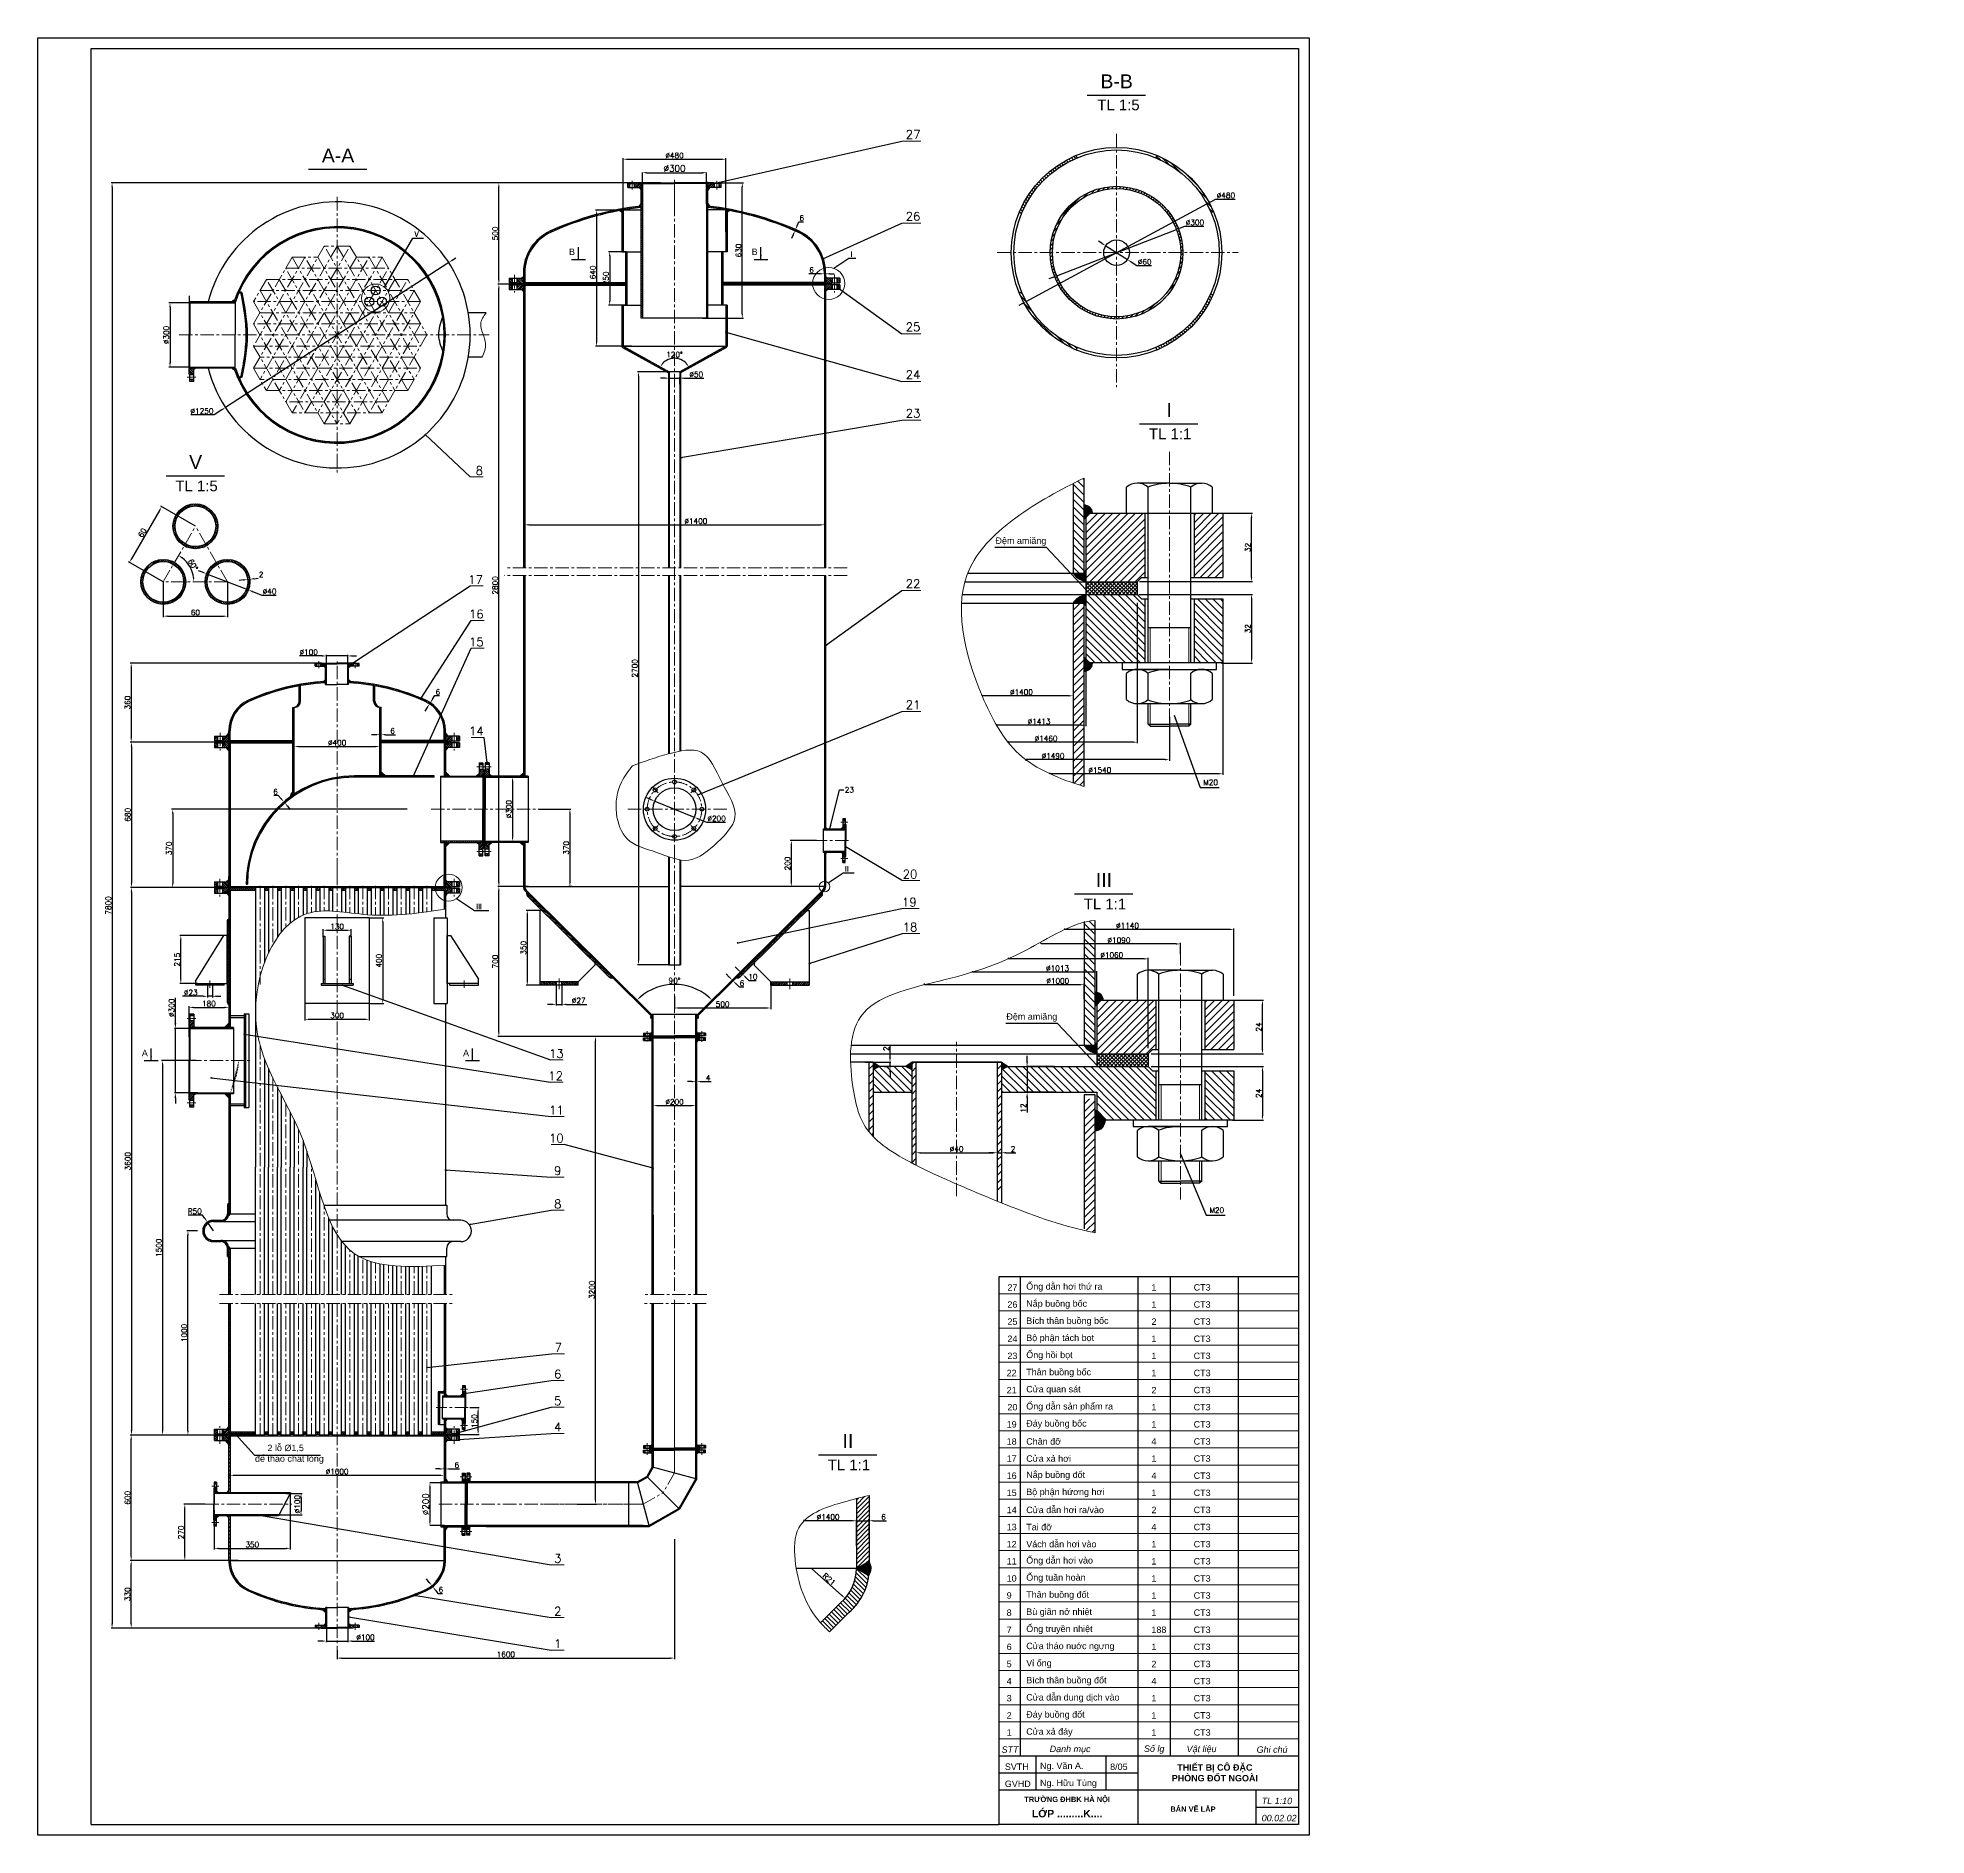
# Model space of a CAD drawing. Header units: inches. Extents: x -5714 to 3109, y 0 to 8400.
import ezdxf

# ---------------------------------------------------------------- set-up
doc = ezdxf.new("R2010")
doc.units = ezdxf.units.IN
doc.header["$LTSCALE"] = 50
doc.header["$MEASUREMENT"] = 0
doc.linetypes.add('CENTER', pattern=[2, 1.25, -0.25, 0.25, -0.25])
doc.layers.get('0').update_dxf_attribs({"plot": 0})
for name, color, linetype, lineweight in [('Dam', 2, 'Continuous', 30), ('kthuoc', 3, 'Continuous', 13), ('manh', 4, 'Continuous', 13), ('Net manh', 3, 'Continuous', 13), ('Tam', 1, 'CENTER', 13)]:
    doc.layers.add(name, color=color, linetype=linetype, lineweight=lineweight)
doc.styles.add('chu2.5', font='txt.shx', dxfattribs={"height": 25})
doc.styles.add('chu50', font='VNARIAL.ttf', dxfattribs={"height": 50})
doc.styles.add('chu65', font='VNARIAL.ttf', dxfattribs={"height": 65})
doc.styles.add('text 3mm', font='txt.shx', dxfattribs={"height": 30})
doc.dimstyles.new('Copy of kichthuoc2.5', dxfattribs={"dimtxt": 25, "dimasz": 25, "dimexe": 4, "dimexo": 0, "dimgap": 5, "dimtad": 1, "dimdec": 0, "dimzin": 0, "dimdsep": 46, "dimtxsty": 'chu2.5', "dimcen": 5, "dimclrd": 256, "dimclre": 256, "dimclrt": 256, "dimadec": 0, "dimazin": 0, "dimtfac": 1, "dimtdec": 0, "dimtmove": 0, "dimatfit": 0, "dimfxl": 0, "dimtolj": 1, "dimtzin": 0, "dimarcsym": 0})
doc.dimstyles.new('kichthuoc2.5', dxfattribs={"dimtxt": 25, "dimasz": 20, "dimexe": 5, "dimexo": 0, "dimgap": 5, "dimtad": 1, "dimtoh": 1, "dimdec": 0, "dimzin": 0, "dimdsep": 46, "dimtxsty": 'chu2.5', "dimcen": 5, "dimclrd": 256, "dimclre": 256, "dimclrt": 256, "dimadec": 0, "dimazin": 0, "dimtfac": 1, "dimtdec": 0, "dimtmove": 0, "dimatfit": 0, "dimfxl": 0, "dimtolj": 1, "dimtzin": 0, "dimarcsym": 0})
doc.dimstyles.new('kt 3mm', dxfattribs={"dimtxt": 30, "dimasz": 20, "dimexe": 1, "dimexo": 0, "dimgap": 5, "dimtad": 1, "dimdec": 0, "dimzin": 0, "dimdsep": 46, "dimtxsty": 'text 3mm', "dimcen": 5, "dimclrd": 256, "dimclre": 256, "dimclrt": 256, "dimadec": 0, "dimazin": 0, "dimtfac": 1, "dimtdec": 0, "dimtmove": 0, "dimatfit": 0, "dimfxl": 0, "dimtolj": 1, "dimtzin": 0, "dimarcsym": 0})
pattern_1 = [(135, (-8503.195, 0), (-3.535534, -3.535534), [])]
pattern_2 = [(45, (-8503.195, 0), (-4.4194174, 4.4194174), [])]
pattern_3 = [(135, (-8503.1949, 0), (-1.767767, -1.767767), [])]
pattern_4 = [(135, (-8503.195, 0), (-4.4194174, -4.4194174), [])]
pattern_5 = [(315, (3481.9048, 14450.4045), (-1.76776695, -1.76776695), [])]
pattern_6 = [(315, (-8503.1949, 0), (1.767767, 1.767767), [])]
pattern_7 = [(45, (-8503.195, 0), (-8.838835, 8.838835), [])]
pattern_8 = [(225, (-10312.4678, 11348.4173), (1.76776695, -1.76776695), [])]
pattern_9 = [(315, (-10312.4678, 11348.4173), (1.76776695, 1.76776695), [])]
pattern_10 = [(135, (-440.12, 5e-11), (4.419417, 4.419417), [])]
pattern_11 = [(135, (-8190.3534, 0), (-4.4194174, -4.4194174), [])]
pattern_12 = [(45, (-8190.3534, 0), (-4.4194174, 4.4194174), [])]
pattern_13 = [(135, (-8190.3534, 237.04), (-4.419417, -4.419417), [])]
pattern_14 = [(45, (-12717.783, -79.0285), (-4.4194174, 4.4194174), [])]
pattern_15 = [(315, (1705.4423, 11800.7272), (-1.76776695, -1.76776695), [])]
pattern_16 = [(135, (5486.3342, 10897.9918), (-1.76776695, -1.76776695), [])]
pattern_17 = [(225, (5486.3342, 10897.9918), (1.76776695, -1.76776695), [])]
pattern_18 = [(45, (-8190.3534, 237.04), (-4.419417, 4.419417), [])]
pattern_19 = [(45, (-11290.1267, -969.5737), (4.4194174, -4.4194174), [])]
pattern_20 = [(135, (4033.1156, -969.5737), (-4.4194174, -4.4194174), [])]
pattern_21 = [(45, (-8503.195, 62.0316), (-4.4194174, 4.4194174), [])]
pattern_22 = [(45, (-5424.662, 338.91), (-17.67767, 17.67767), [])]
pattern_23 = [(135, (-5424.662, 338.91), (-17.67767, -17.67767), [])]

msp = doc.modelspace()

# ---------------------------------------------------------------- texts
at = {"layer": 'kthuoc'}
for s, insert, char_height, width, attachment_point, style in [('TL 1:5', (-763.8, 8111.2), 50, 530.059, 1, 'chu50'), ('\\A1;23', (-1943.2, 4898), 25, 10, 1, 'chu2.5'), ('M20', (-268.4, 4932.7), 25, 87.959, 1, 'chu2.5'), ('\\A1;', (3109.1, 4922.2), 25, 10, 9, 'chu2.5'), ('M20', (-239.5, 2933.5), 25, 87.959, 1, 'chu2.5'), ('\\A1;', (3109.1, 1764.4), 25, 4, 9, 'chu2.5'), ('\\A1;', (3109.1, 1756.4), 25, 4, 9, 'chu2.5')]:
    msp.add_mtext(s, dxfattribs=dict(at, insert=insert, char_height=char_height, width=width, attachment_point=attachment_point, style=style))
at = {"layer": 'kthuoc', "char_height": 25, "attachment_point": 1, "style": 'chu2.5'}
for s, insert in [('V', (-3953.6, 7494.2)), ('\\A1;I', (-1916.2, 7400.9)), ('II', (-1942, 4529)), ('III', (-3664.7, 4352.9))]:
    msp.add_mtext(s, dxfattribs=dict(at, insert=insert))
at = {"layer": 'manh', "char_height": 40, "attachment_point": 9, "style": 'chu2.5'}
for s, insert in [('27', (-1589.7, 7928.1)), ('26', (-1589.7, 7545.5)), ('25', (-1589.7, 7028.7)), ('24', (-1589.7, 6805.7)), ('23', (-1589.7, 6624.8)), ('8', (-3633.9, 6357.3)), ('17', (-3633.9, 5847.8)), ('22', (-1589.7, 5828.7)), ('16', (-3630.3, 5686.9)), ('15', (-3630.3, 5556.4)), ('21', (-1589.7, 5262.8)), ('14', (-3630.3, 5140.3)), ('20', (-1604.3, 4471.4)), ('19', (-1607.9, 4340.3)), ('18', (-1604.3, 4223.8)), ('13', (-3256.4, 3632.6)), ('12', (-3259.9, 3528.8)), ('11', (-3256.3, 3367.9)), ('10', (-3256.3, 3237.4)), ('9', (-3267, 3085.5)), ('8', (-3267, 2930.5)), ('7', (-3264.6, 2259.3)), ('6', (-3267, 2135.1)), ('5', (-3267, 2010.1)), ('4', (-3267, 1887.6)), ('3', (-3267, 1273.6)), ('2', (-3267, 1026.9)), ('1', (-3267, 875.2))]:
    msp.add_mtext(s, dxfattribs=dict(at, insert=insert))
at = {"layer": 'manh'}
for s, insert, char_height, width, attachment_point in [('{\\f.VnArial|b0|i0|c0|p34;B}', (-3231.6, 7399.9), 30, 272.762, 4), ('{\\f.VnArial|b0|i0|c0|p34;B}', (-2378.6, 7399.9), 30, 272.762, 4), ('{\\f.VnArial|b0|i0|c0|p34;§Öm ami¨ng}', (-1239.3, 6045.3), 30, 377.592, 4), ('{\\f.VnArial|b0|i0|c0|p34;§Öm ami¨ng}', (-1188.3, 3821.5), 30, 377.592, 4), ('{\\f.VnArial|b0|i0|c0|p34;A}', (-5227.4, 3655.5), 30, 272.762, 4), ('{\\f.VnArial|b0|i0|c0|p34;A}', (-3726.7, 3655.5), 30, 272.762, 4), ('{\\f.VnArial|b0|i0|c0|p34;27}', (-1183.4, 2560.1), 30, 187.104, 4), ('{\\f.VnArialH|b0|i0|c0|p34;è\\f.VnArial|b0|i0|c0|p34;ng dÉn h¬i thø ra}', (-1095.5, 2560.1), 30, 605.067, 4), ('{\\f.VnArial|b0|i0|c0|p34;1}', (-510.6, 2560.1), 30, 187.104, 4), ('{\\f.VnArial|b0|i0|c0|p34;CT3}', (-313.3, 2560.1), 30, 187.104, 4), ('{\\f.VnArial|b0|i0|c0|p34;26}', (-1183.4, 2480.1), 30, 187.104, 4), ('{\\f.VnArial|b0|i0|c0|p34;N¾p buång bèc}', (-1095.5, 2480.1), 30, 605.067, 4), ('{\\f.VnArial|b0|i0|c0|p34;1}', (-510.6, 2480.1), 30, 187.104, 4), ('{\\f.VnArial|b0|i0|c0|p34;1}', (-510.6, 2480.1), 30, 187.104, 4), ('{\\f.VnArial|b0|i0|c0|p34;CT3}', (-313.3, 2480.1), 30, 187.104, 4), ('{\\f.VnArial|b0|i0|c0|p34;25}', (-1183.4, 2400.1), 30, 187.104, 4), ('{\\f.VnArial|b0|i0|c0|p34;BÝch th©n buång bèc}', (-1095.5, 2400.1), 30, 605.067, 4), ('{\\f.VnArial|b0|i0|c0|p34;2}', (-510.6, 2400.1), 30, 187.104, 4), ('{\\f.VnArial|b0|i0|c0|p34;CT3}', (-313.3, 2400.1), 30, 187.104, 4), ('{\\f.VnArial|b0|i0|c0|p34;24}', (-1183.4, 2320.1), 30, 187.104, 4), ('{\\f.VnArial|b0|i0|c0|p34;Bé phËn t¸ch bät}', (-1095.5, 2320.1), 30, 605.067, 4), ('{\\f.VnArial|b0|i0|c0|p34;1}', (-510.6, 2320.1), 30, 187.104, 4), ('{\\f.VnArial|b0|i0|c0|p34;CT3}', (-313.3, 2320.1), 30, 187.104, 4), ('{\\f.VnArial|b0|i0|c0|p34;23}', (-1183.4, 2240.1), 30, 187.104, 4), ('{\\f.VnArialH|b0|i0|c0|p34;è\\f.VnArial|b0|i0|c0|p34;ng håi bät}', (-1095.5, 2240.1), 30, 605.067, 4), ('{\\f.VnArial|b0|i0|c0|p34;1}', (-510.6, 2240.1), 30, 187.104, 4), ('{\\f.VnArial|b0|i0|c0|p34;CT3}', (-313.3, 2240.1), 30, 187.104, 4), ('{\\f.VnArial|b0|i0|c0|p34;22}', (-1187, 2160.1), 30, 187.104, 4), ('{\\f.VnArial|b0|i0|c0|p34;Th©n buång bèc}', (-1095.5, 2160.1), 30, 605.067, 4), ('{\\f.VnArial|b0|i0|c0|p34;1}', (-510.6, 2160.1), 30, 187.104, 4), ('{\\f.VnArial|b0|i0|c0|p34;CT3}', (-313.3, 2160.1), 30, 187.104, 4), ('{\\f.VnArial|b0|i0|c0|p34;21}', (-1187, 2080.1), 30, 187.104, 4), ('{\\f.VnArial|b0|i0|c0|p34;Cöa quan s¸t}', (-1095.5, 2080.1), 30, 518.632, 4), ('{\\f.VnArial|b0|i0|c0|p34;2}', (-510.6, 2080.1), 30, 187.104, 4), ('{\\f.VnArial|b0|i0|c0|p34;CT3}', (-313.3, 2080.1), 30, 187.104, 4), ('{\\f.VnArial|b0|i0|c0|p34;20}', (-1183.4, 2000.1), 30, 187.104, 4), ('{\\f.VnArial|b0|i0|c0|p34;§¸y buång bèc}', (-1095.5, 1920.1), 30, 518.632, 4), ('{\\f.VnArialH|b0|i0|c0|p34;è\\f.VnArial|b0|i0|c0|p34;ng dÉn s¶n phÈm ra}', (-1095.5, 2000.1), 30, 605.067, 4), ('{\\f.VnArial|b0|i0|c0|p34;1}', (-510.6, 2000.1), 30, 187.104, 4), ('{\\f.VnArial|b0|i0|c0|p34;CT3}', (-313.3, 2000.1), 30, 187.104, 4), ('{\\f.VnArial|b0|i0|c0|p34;19}', (-1187, 1920.1), 30, 187.104, 4), ('{\\f.VnArial|b0|i0|c0|p34;18}', (-1187, 1840.1), 30, 187.104, 4), ('{\\f.VnArial|b0|i0|c0|p34;Ch©n ®ì}', (-1095.5, 1840.1), 30, 393.529, 4), ('{\\f.VnArial|b0|i0|c0|p34;4}', (-510.6, 1840.1), 30, 187.104, 4), ('{\\f.VnArial|b0|i0|c0|p34;1}', (-510.6, 1920.1), 30, 187.104, 4), ('{\\f.VnArial|b0|i0|c0|p34;CT3}', (-313.3, 1920.1), 30, 187.104, 4), ('{\\f.VnArial|b0|i0|c0|p34;CT3}', (-313.3, 1840.1), 30, 187.104, 4), ('{\\f.VnArial|b0|i0|c0|p34;     2 lç \\fArial|b0|i0|c0|p34;%%c\\f.VnArial|b0|i0|c0|p34;1,5 \\P®Ó th¸o chÊt láng}', (-4698.7, 1780.6), 30, 377.592, 4), ('{\\f.VnArial|b0|i0|c0|p34;17}', (-1187, 1760.1), 30, 187.104, 4), ('{\\f.VnArial|b0|i0|c0|p34;Cöa x¶ h¬i}', (-1095.5, 1760.1), 30, 518.632, 4), ('{\\f.VnArial|b0|i0|c0|p34;1}', (-510.6, 1760.1), 30, 187.104, 4), ('{\\f.VnArial|b0|i0|c0|p34;CT3}', (-313.3, 1760.1), 30, 187.104, 4), ('{\\f.VnArial|b0|i0|c0|p34;16}', (-1187, 1680.1), 30, 187.104, 4), ('{\\f.VnArial|b0|i0|c0|p34;N¾p buång ®èt}', (-1095.5, 1680.1), 30, 634.857, 4), ('{\\f.VnArial|b0|i0|c0|p34;4}', (-510.6, 1680.1), 30, 187.104, 4), ('{\\f.VnArial|b0|i0|c0|p34;CT3}', (-313.3, 1680.1), 30, 187.104, 4), ('{\\f.VnArial|b0|i0|c0|p34;15}', (-1187, 1600.1), 30, 187.104, 4), ('{\\f.VnArial|b0|i0|c0|p34;Bé phËn hø¬ng h¬i}', (-1095.5, 1600.1), 30, 412, 4), ('{\\f.VnArial|b0|i0|c0|p34;1}', (-510.6, 1600.1), 30, 187.104, 4), ('{\\f.VnArial|b0|i0|c0|p34;CT3}', (-313.3, 1600.1), 30, 187.104, 4), ('{\\f.VnArial|b0|i0|c0|p34;14}', (-1187, 1520.1), 30, 187.104, 4), ('{\\f.VnArial|b0|i0|c0|p34;Cöa dÉn h¬i ra/vµo}', (-1095.5, 1520.1), 30, 455.696, 4), ('{\\f.VnArial|b0|i0|c0|p34;2}', (-510.6, 1520.1), 30, 187.104, 4), ('{\\f.VnArial|b0|i0|c0|p34;CT3}', (-313.3, 1520.1), 30, 187.104, 4), ('{\\f.VnArial|b0|i0|c0|p34;13}', (-1187, 1440.1), 30, 187.104, 4), ('{\\f.VnArial|b0|i0|c0|p34;Tai ®ì}', (-1095.5, 1440.1), 30, 455.696, 4), ('{\\f.VnArial|b0|i0|c0|p34;4}', (-510.6, 1440.1), 30, 187.104, 4), ('{\\f.VnArial|b0|i0|c0|p34;CT3}', (-313.3, 1440.1), 30, 187.104, 4), ('{\\f.VnArial|b0|i0|c0|p34;12}', (-1187, 1360.1), 30, 187.104, 4), ('{\\f.VnArial|b0|i0|c0|p34;V¸ch dÉn h¬i vµo}', (-1095.5, 1360.1), 30, 412, 4), ('{\\f.VnArial|b0|i0|c0|p34;1}', (-510.6, 1360.1), 30, 187.104, 4), ('{\\f.VnArial|b0|i0|c0|p34;CT3}', (-313.3, 1360.1), 30, 187.104, 4), ('{\\f.VnArial|b0|i0|c0|p34;11}', (-1187, 1280.1), 30, 187.104, 4), ('{\\f.VnArialH|b0|i0|c0|p34;è\\f.VnArial|b0|i0|c0|p34;ng dÉn h¬i vµo}', (-1095.5, 1280.1), 30, 342.593, 4), ('{\\f.VnArial|b0|i0|c0|p34;1}', (-510.6, 1280.1), 30, 187.104, 4), ('{\\f.VnArial|b0|i0|c0|p34;CT3}', (-313.3, 1280.1), 30, 187.104, 4), ('{\\f.VnArial|b0|i0|c0|p34;10}', (-1187, 1200.1), 30, 187.104, 4), ('{\\f.VnArialH|b0|i0|c0|p34;è\\f.VnArial|b0|i0|c0|p34;ng tuÇn hoµn}', (-1095.5, 1200.1), 30, 525.069, 4), ('{\\f.VnArial|b0|i0|c0|p34;1}', (-510.6, 1200.1), 30, 187.104, 4), ('{\\f.VnArial|b0|i0|c0|p34;CT3}', (-313.3, 1200.1), 30, 187.104, 4), ('{\\f.VnArial|b0|i0|c0|p34;9}', (-1187, 1120.1), 30, 187.104, 4), ('{\\f.VnArial|b0|i0|c0|p34;Th©n buång ®èt}', (-1095.5, 1120.1), 30, 361.481, 4), ('{\\f.VnArial|b0|i0|c0|p34;Bï gi·n në nhiÖt}', (-1095.5, 1040.1), 30, 405.882, 4), ('{\\f.VnArial|b0|i0|c0|p34;1}', (-510.6, 1120.1), 30, 187.104, 4), ('{\\f.VnArial|b0|i0|c0|p34;CT3}', (-313.3, 1120.1), 30, 187.104, 4), ('{\\f.VnArial|b0|i0|c0|p34;8}', (-1187, 1040.1), 30, 187.104, 4), ('{\\f.VnArial|b0|i0|c0|p34;7}', (-1187, 960.1), 30, 187.104, 4), ('{\\f.VnArialH|b0|i0|c0|p34;è\\f.VnArial|b0|i0|c0|p34;ng truyÒn nhiÖt}', (-1095.5, 960.1), 30, 491.789, 4), ('{\\f.VnArial|b0|i0|c0|p34;1}', (-510.6, 1040.1), 30, 187.104, 4), ('{\\f.VnArial|b0|i0|c0|p34;188}', (-510.6, 960.1), 30, 187.104, 4), ('{\\f.VnArial|b0|i0|c0|p34;CT3}', (-313.3, 1040.1), 30, 187.104, 4), ('{\\f.VnArial|b0|i0|c0|p34;CT3}', (-313.3, 960.1), 30, 187.104, 4), ('{\\f.VnArial|b0|i0|c0|p34;6}', (-1187, 880.1), 30, 187.104, 4), ('{\\f.VnArial|b0|i0|c0|p34;Cöa th¸o nuíc ng\\H0.7333x;¦\\H1.364x;ng}', (-1095.5, 880.1), 30, 494.286, 4), ('{\\f.VnArial|b0|i0|c0|p34;1}', (-510.6, 880.1), 30, 187.104, 4), ('{\\f.VnArial|b0|i0|c0|p34;CT3}', (-313.3, 880.1), 30, 187.104, 4), ('{\\f.VnArial|b0|i0|c0|p34;5}', (-1187, 800.1), 30, 187.104, 4), ('{\\f.VnArial|b0|i0|c0|p34;VØ èng}', (-1095.5, 800.1), 30, 487.1, 4), ('{\\f.VnArial|b0|i0|c0|p34;2}', (-510.6, 800.1), 30, 187.104, 4), ('{\\f.VnArial|b0|i0|c0|p34;CT3}', (-313.3, 800.1), 30, 187.104, 4), ('{\\f.VnArial|b0|i0|c0|p34;4}', (-1187, 720.1), 30, 187.104, 4), ('{\\f.VnArial|b0|i0|c0|p34;BÝch th©n buång ®èt}', (-1095.5, 720.1), 30, 390, 4), ('{\\f.VnArial|b0|i0|c0|p34;4}', (-510.6, 720.1), 30, 187.104, 4), ('{\\f.VnArial|b0|i0|c0|p34;CT3}', (-313.3, 720.1), 30, 187.104, 4), ('{\\f.VnArial|b0|i0|c0|p34;3}', (-1187, 640.1), 30, 187.104, 4), ('{\\f.VnArial|b0|i0|c0|p34;Cöa dÉn dung dÞch vµo}', (-1095.5, 640.1), 30, 524.118, 4), ('{\\f.VnArial|b0|i0|c0|p34;1}', (-510.6, 640.1), 30, 187.104, 4), ('{\\f.VnArial|b0|i0|c0|p34;CT3}', (-313.3, 640.1), 30, 187.104, 4), ('{\\f.VnArial|b0|i0|c0|p34;2}', (-1187, 560.1), 30, 187.104, 4), ('{\\f.VnArial|b0|i0|c0|p34;§¸y buång ®èt}', (-1095.5, 560.1), 30, 499.5, 4), ('{\\f.VnArial|b0|i0|c0|p34;1}', (-510.6, 560.1), 30, 187.104, 4), ('{\\f.VnArial|b0|i0|c0|p34;CT3}', (-313.3, 560.1), 30, 187.104, 4), ('{\\f.VnArial|b0|i0|c0|p34;1}', (-1187, 480.1), 30, 187.104, 4), ('{\\f.VnArial|b0|i0|c0|p34;Cöa x¶ ®¸y}', (-1095.5, 480.1), 30, 468, 4), ('{\\f.VnArial|b0|i0|c0|p34;1}', (-510.6, 480.1), 30, 187.104, 4), ('{\\f.VnArial|b0|i0|c0|p34;CT3}', (-313.3, 480.1), 30, 187.104, 4), ('{\\f.VnArial|b0|i1|c0|p34;STT}', (-1210.7, 400.1), 30, 187.104, 4), ('{\\f.VnArial|b0|i1|c0|p34;Danh môc}', (-986.1, 400.1), 30, 295.086, 4), ('{\\f.VnArial|b0|i1|c0|p34;Sè lg}', (-545.5, 400.1), 30, 187.104, 4), ('{\\f.VnArial|b0|i1|c0|p34;VËt liÖu}', (-346.4, 400.1), 30, 187.104, 4), ('{\\f.VnArial|b0|i1|c0|p34;Ghi chó}', (-19.1, 400.1), 30, 187.104, 4), ('{\\f.VnArial|b0|i0|c0|p34;SVTH}', (-1195.5, 320.1), 30, 187.104, 4), ('{\\f.VnArial|b0|i0|c0|p34;Ng. V¨n A.}', (-1031.1, 320.1), 30, 272.762, 4), ('{\\f.VnArial|b0|i0|c0|p34;8/05}', (-703.6, 319.7), 30, 272.762, 4), ('{\\f.VnArialH|b1|i0|c0|p34;ThiÕt bÞ c« ®Æc \\Pphßng ®èt ngoµi}', (-214.5, 291.5), 30, 929.667, 5), ('{\\f.VnArial|b0|i0|c0|p34;GVHD}', (-1195.5, 240.1), 30, 187.104, 4), ('{\\f.VnArialH|b1|i0|c0|p34;tr¦êng §Hbk hµ néi}', (-904.5, 164.5), 25, 599.767, 5), ('{\\f.VnArial|b0|i0|c0|p34;Ng. H÷u Tïng}', (-1031.1, 240.1), 30, 362.762, 4), ('{\\f.VnArialH|b1|i0|c0|p34;Líp .........K....}', (-904.5, 100.8), 35, 599.767, 5), ('{\\f.VnArialH|b1|i0|c0|p34;B¶n vÏ l¾p}', (-316.6, 122), 25, 599.767, 5), ('{\\f.VnArial|b0|i1|c0|p34;00.02.02}', (4.5, 80.1), 30, 187.104, 4), ('{\\f.VnArial|b0|i1|c0|p34;TL 1:10}', (4.5, 160.1), 30, 187.104, 4)]:
    msp.add_mtext(s, dxfattribs=dict(at, insert=insert, char_height=char_height, width=width, attachment_point=attachment_point))
at = {"layer": 'Net manh'}
for s, insert, char_height, width, attachment_point, style in [('B-B', (-673.2, 8196.4), 65, 383.94, 5, 'chu65'), ('A-A', (-4310.7, 7849.8), 65, 383.94, 5, 'chu65'), ('I', (-427.9, 6660.5), 65, 383.94, 5, 'chu65'), ('TL 1:1', (-522.3, 6574), 50, 530.059, 1, 'chu50'), ('V', (-4976.3, 6417), 65, 383.94, 5, 'chu65'), ('TL 1:5', (-5070.8, 6330.5), 50, 530.059, 1, 'chu50'), ('III', (-732.3, 4463.5), 65, 383.94, 5, 'chu65'), ('TL 1:1', (-826.7, 4376.9), 50, 530.059, 1, 'chu50'), ('II', (-1928.6, 1841.9), 65, 383.94, 5, 'chu65'), ('TL 1:1', (-2023, 1755.4), 50, 530.059, 1, 'chu50')]:
    msp.add_mtext(s, dxfattribs=dict(at, insert=insert, char_height=char_height, width=width, attachment_point=attachment_point, style=style))

# ---------------------------------------------------------------- blocks, each defined once
blk = doc.blocks.new('*D67')
at = {"layer": 'DEFPOINTS', "color": 0}
for p in [(-4732.9, 5868.3), (-4723, 5869.5), (-4723, 5869.5)]:
    blk.add_point(p, dxfattribs=at)
at = {"layer": 'kthuoc', "lineweight": -2}
for p, q in [((-4752.8, 5866), (-4772.6, 5863.6)), ((-4732.9, 5868.3), (-4723, 5869.5)), ((-4732.9, 5868.3), (-4732.3, 5863.4)), ((-4723, 5869.5), (-4722.4, 5864.6)), ((-4703.1, 5871.9), (-4683.3, 5874.2))]:
    blk.add_line(p, q, dxfattribs=at)
at = {"layer": 'kthuoc'}
for points in [[(-4753.2, 5869.3), (-4752.4, 5862.7), (-4732.9, 5868.3)], [(-4703.5, 5875.2), (-4702.7, 5868.6), (-4723, 5869.5)]]:
    blk.add_solid(points, dxfattribs=at)
at = {"layer": 'kthuoc', "insert": (-4669.9, 5891.7), "char_height": 25, "attachment_point": 5, "style": 'chu2.5'}
blk.add_mtext('\\A1;2', dxfattribs=at)
blk = doc.blocks.new('*D66')
at = {"layer": 'DEFPOINTS', "color": 0}
for p in [(-4925.2, 5895), (-4729.3, 5819.3)]:
    blk.add_point(p, dxfattribs=at)
at = {"layer": 'kthuoc', "lineweight": -2}
for p, q in [((-4943.8, 5902.2), (-4962.5, 5909.4)), ((-4925.2, 5895), (-4729.3, 5819.3)), ((-4710.6, 5812.1), (-4667, 5795.2)), ((-4667, 5795.2), (-4599.5, 5795.2))]:
    blk.add_line(p, q, dxfattribs=at)
at = {"layer": 'kthuoc'}
for points in [[(-4942.6, 5905.3), (-4945.1, 5899.1), (-4925.2, 5895)], [(-4709.4, 5815.2), (-4711.8, 5809), (-4729.3, 5819.3)]]:
    blk.add_solid(points, dxfattribs=at)
at = {"layer": 'kthuoc', "insert": (-4630.7, 5812.7), "char_height": 25, "attachment_point": 5, "style": 'chu2.5'}
blk.add_mtext('\\A1;%%c40', dxfattribs=at)
blk = doc.blocks.new('*D65')
at = {"layer": 'DEFPOINTS', "color": 0}
for p in [(-2738.8, 1383.6), (-4315.2, 865.6), (-2738.8, 827.8)]:
    blk.add_point(p, dxfattribs=at)
at = {"layer": 'kthuoc', "lineweight": -2}
for p, q in [((-2738.8, 1383.6), (-2738.8, 822.8)), ((-4315.2, 865.6), (-4315.2, 822.8)), ((-4295.2, 827.8), (-2758.8, 827.8))]:
    blk.add_line(p, q, dxfattribs=at)
at = {"layer": 'kthuoc'}
for points in [[(-4295.2, 831.1), (-4295.2, 824.5), (-4315.2, 827.8)], [(-2758.8, 831.1), (-2758.8, 824.5), (-2738.8, 827.8)]]:
    blk.add_solid(points, dxfattribs=at)
at = {"layer": 'kthuoc', "insert": (-3527, 845.3), "char_height": 25, "attachment_point": 5, "style": 'chu2.5'}
blk.add_mtext('\\A1;1600', dxfattribs=at)
blk = doc.blocks.new('*D13')
at = {"layer": 'DEFPOINTS', "color": 0}
for p in [(-3431.4, 4417.1), (-2046.1, 4417.1), (-2674.5, 3967.6), (-2842.8, 3831.9), (-2634.8, 3831.9)]:
    blk.add_point(p, dxfattribs=at)
at = {"layer": 'kthuoc', "lineweight": -2}
blk.add_arc((-2738.8, 3728.5), 247.6, 49.4642, 130.5358, dxfattribs=at)
at = {"layer": 'kthuoc'}
for points in [[(-2897.4, 3914.2), (-2902, 3919.1), (-2914.4, 3903.1)], [(-2575.6, 3919.1), (-2580.1, 3914.2), (-2563.2, 3903.1)]]:
    blk.add_solid(points, dxfattribs=at)
at = {"layer": 'kthuoc', "insert": (-2738.8, 3993.6), "char_height": 25, "attachment_point": 5, "style": 'chu2.5'}
blk.add_mtext('\\A1;90°', dxfattribs=at)
blk = doc.blocks.new('*D64')
at = {"layer": 'DEFPOINTS', "color": 0}
for p in [(-4380.2, 4197), (-4250.2, 4229.2), (-4250.2, 4197)]:
    blk.add_point(p, dxfattribs=at)
at = {"layer": 'kthuoc', "lineweight": -2}
for p, q in [((-4380.2, 4197), (-4380.2, 4234.2)), ((-4360.2, 4229.2), (-4270.2, 4229.2)), ((-4250.2, 4197), (-4250.2, 4234.2))]:
    blk.add_line(p, q, dxfattribs=at)
at = {"layer": 'kthuoc'}
for points in [[(-4360.2, 4232.5), (-4360.2, 4225.8), (-4380.2, 4229.2)], [(-4270.2, 4232.5), (-4270.2, 4225.8), (-4250.2, 4229.2)]]:
    blk.add_solid(points, dxfattribs=at)
at = {"layer": 'kthuoc', "insert": (-4315.2, 4246.7), "char_height": 25, "attachment_point": 5, "style": 'chu2.5'}
blk.add_mtext('\\A1;130', dxfattribs=at)
blk = doc.blocks.new('*D63')
at = {"layer": 'DEFPOINTS', "color": 0}
for p in [(-4165.2, 4286.8), (-4165.2, 3886.8), (-4102, 3886.8)]:
    blk.add_point(p, dxfattribs=at)
at = {"layer": 'kthuoc', "lineweight": -2}
for p, q in [((-4165.2, 4286.8), (-4097, 4286.8)), ((-4102, 4266.8), (-4102, 3906.8)), ((-4165.2, 3886.8), (-4097, 3886.8))]:
    blk.add_line(p, q, dxfattribs=at)
at = {"layer": 'kthuoc'}
for points in [[(-4105.4, 4266.8), (-4098.7, 4266.8), (-4102, 4286.8)], [(-4105.4, 3906.8), (-4098.7, 3906.8), (-4102, 3886.8)]]:
    blk.add_solid(points, dxfattribs=at)
at = {"layer": 'kthuoc', "insert": (-4119.5, 4086.8), "char_height": 25, "attachment_point": 5, "rotation": 90, "style": 'chu2.5'}
blk.add_mtext('\\A1;400', dxfattribs=at)
blk = doc.blocks.new('*D62')
at = {"layer": 'DEFPOINTS', "color": 0}
for p in [(-4465.2, 3886.8), (-4165.2, 3886.8), (-4165.2, 3813)]:
    blk.add_point(p, dxfattribs=at)
at = {"layer": 'kthuoc', "lineweight": -2}
for p, q in [((-4465.2, 3886.8), (-4465.2, 3808)), ((-4165.2, 3886.8), (-4165.2, 3808)), ((-4445.2, 3813), (-4185.2, 3813))]:
    blk.add_line(p, q, dxfattribs=at)
at = {"layer": 'kthuoc'}
for points in [[(-4445.2, 3816.3), (-4445.2, 3809.7), (-4465.2, 3813)], [(-4185.2, 3816.3), (-4185.2, 3809.7), (-4165.2, 3813)]]:
    blk.add_solid(points, dxfattribs=at)
at = {"layer": 'kthuoc', "insert": (-4315.2, 3830.5), "char_height": 25, "attachment_point": 5, "style": 'chu2.5'}
blk.add_mtext('\\A1;300', dxfattribs=at)
blk = doc.blocks.new('*D61')
at = {"layer": 'DEFPOINTS', "color": 0}
for p in [(-4533.7, 1598.9), (-4888.8, 1519.8), (-4533.7, 1340.5)]:
    blk.add_point(p, dxfattribs=at)
at = {"layer": 'kthuoc', "lineweight": -2}
for p, q in [((-4533.7, 1598.9), (-4533.7, 1335.5)), ((-4888.8, 1519.8), (-4888.8, 1335.5)), ((-4868.8, 1340.5), (-4553.7, 1340.5))]:
    blk.add_line(p, q, dxfattribs=at)
at = {"layer": 'kthuoc'}
for points in [[(-4868.8, 1343.9), (-4868.8, 1337.2), (-4888.8, 1340.5)], [(-4553.7, 1343.9), (-4553.7, 1337.2), (-4533.7, 1340.5)]]:
    blk.add_solid(points, dxfattribs=at)
at = {"layer": 'kthuoc', "insert": (-4711.2, 1358), "char_height": 25, "attachment_point": 5, "style": 'chu2.5'}
blk.add_mtext('\\A1;350', dxfattribs=at)
blk = doc.blocks.new('*D60')
at = {"layer": 'DEFPOINTS', "color": 0}
for p in [(-2075.2, 4648.8), (-2193.2, 4433.1), (-2151.6, 4433.1)]:
    blk.add_point(p, dxfattribs=at)
at = {"layer": 'kthuoc', "lineweight": -2}
for p, q in [((-2075.2, 4648.8), (-2198.2, 4648.8)), ((-2193.2, 4628.8), (-2193.2, 4453.1)), ((-2151.6, 4433.1), (-2198.2, 4433.1))]:
    blk.add_line(p, q, dxfattribs=at)
at = {"layer": 'kthuoc'}
for points in [[(-2196.5, 4628.8), (-2189.8, 4628.8), (-2193.2, 4648.8)], [(-2196.5, 4453.1), (-2189.8, 4453.1), (-2193.2, 4433.1)]]:
    blk.add_solid(points, dxfattribs=at)
at = {"layer": 'kthuoc', "insert": (-2210.7, 4541), "char_height": 25, "attachment_point": 5, "rotation": 90, "style": 'chu2.5'}
blk.add_mtext('\\A1;200', dxfattribs=at)
blk = doc.blocks.new('*D59')
at = {"layer": 'DEFPOINTS', "color": 0}
for p in [(-5026.7, 1546.8), (-4930.8, 1546.8), (-4949.5, 1283.8)]:
    blk.add_point(p, dxfattribs=at)
at = {"layer": 'kthuoc', "lineweight": -2}
for p, q in [((-4930.8, 1546.8), (-5031.7, 1546.8)), ((-5026.7, 1303.8), (-5026.7, 1526.8)), ((-4949.5, 1283.8), (-5031.7, 1283.8))]:
    blk.add_line(p, q, dxfattribs=at)
at = {"layer": 'kthuoc'}
for points in [[(-5030, 1526.8), (-5023.4, 1526.8), (-5026.7, 1546.8)], [(-5030, 1303.8), (-5023.4, 1303.8), (-5026.7, 1283.8)]]:
    blk.add_solid(points, dxfattribs=at)
at = {"layer": 'kthuoc', "insert": (-5044.2, 1415.3), "char_height": 25, "attachment_point": 5, "rotation": 90, "style": 'chu2.5'}
blk.add_mtext('\\A1;270', dxfattribs=at)
blk = doc.blocks.new('*D58')
at = {"layer": 'DEFPOINTS', "color": 0}
for p in [(-4821.2, 3905.8), (-4821.2, 3868.8), (-5006.7, 3731.7)]:
    blk.add_point(p, dxfattribs=at)
at = {"layer": 'kthuoc', "lineweight": -2}
for p, q in [((-4821.2, 3905.8), (-4821.2, 3863.8)), ((-5006.7, 3731.7), (-5006.7, 3873.8)), ((-4986.7, 3868.8), (-4841.2, 3868.8))]:
    blk.add_line(p, q, dxfattribs=at)
at = {"layer": 'kthuoc'}
for points in [[(-4986.7, 3872.1), (-4986.7, 3865.4), (-5006.7, 3868.8)], [(-4841.2, 3872.1), (-4841.2, 3865.4), (-4821.2, 3868.8)]]:
    blk.add_solid(points, dxfattribs=at)
at = {"layer": 'kthuoc', "insert": (-4914, 3886.3), "char_height": 25, "attachment_point": 5, "style": 'chu2.5'}
blk.add_mtext('\\A1;180', dxfattribs=at)
blk = doc.blocks.new('*D57')
at = {"layer": 'DEFPOINTS', "color": 0}
for p in [(-5004, 7161.1), (-5095.7, 6861.1), (-5003.7, 6861.1)]:
    blk.add_point(p, dxfattribs=at)
at = {"layer": 'kthuoc', "lineweight": -2}
for p, q in [((-5004, 7161.1), (-5100.7, 7161.1)), ((-5095.7, 7141.1), (-5095.7, 6881.1)), ((-5003.7, 6861.1), (-5100.7, 6861.1))]:
    blk.add_line(p, q, dxfattribs=at)
at = {"layer": 'kthuoc'}
for points in [[(-5099, 7141.1), (-5092.4, 7141.1), (-5095.7, 7161.1)], [(-5099, 6881.1), (-5092.4, 6881.1), (-5095.7, 6861.1)]]:
    blk.add_solid(points, dxfattribs=at)
at = {"layer": 'kthuoc', "insert": (-5113.2, 7011.1), "char_height": 25, "attachment_point": 5, "rotation": 90, "style": 'chu2.5'}
blk.add_mtext('\\A1;%%c300', dxfattribs=at)
blk = doc.blocks.new('*D56')
at = {"layer": 'DEFPOINTS', "color": 0}
for p in [(-3540.7, 4944.8), (-3504.8, 4644.8), (-3495.4, 4644.8)]:
    blk.add_point(p, dxfattribs=at)
at = {"layer": 'kthuoc', "lineweight": -2}
for p, q in [((-3540.7, 4944.8), (-3490.4, 4944.8)), ((-3495.4, 4924.8), (-3495.4, 4664.8)), ((-3504.8, 4644.8), (-3490.4, 4644.8))]:
    blk.add_line(p, q, dxfattribs=at)
at = {"layer": 'kthuoc'}
for points in [[(-3498.7, 4924.8), (-3492.1, 4924.8), (-3495.4, 4944.8)], [(-3498.7, 4664.8), (-3492.1, 4664.8), (-3495.4, 4644.8)]]:
    blk.add_solid(points, dxfattribs=at)
at = {"layer": 'kthuoc', "insert": (-3512.9, 4794.8), "char_height": 25, "attachment_point": 5, "rotation": 90, "style": 'chu2.5'}
blk.add_mtext('\\A1;%%c300', dxfattribs=at)
blk = doc.blocks.new('*D55')
at = {"layer": 'DEFPOINTS', "color": 0}
for p in [(-4115.2, 5143.2), (-4109.2, 5143.2), (-4109.2, 5143.2)]:
    blk.add_point(p, dxfattribs=at)
at = {"layer": 'kthuoc', "lineweight": -2}
for p, q in [((-4135.2, 5143.2), (-4155.2, 5143.2)), ((-4115.2, 5143.2), (-4115.2, 5138.2)), ((-4115.2, 5143.2), (-4109.2, 5143.2)), ((-4109.2, 5143.2), (-4109.2, 5148.2)), ((-4089.2, 5143.2), (-4042.6, 5143.2))]:
    blk.add_line(p, q, dxfattribs=at)
at = {"layer": 'kthuoc'}
for points in [[(-4135.2, 5146.6), (-4135.2, 5139.9), (-4115.2, 5143.2)], [(-4089.2, 5146.6), (-4089.2, 5139.9), (-4109.2, 5143.2)]]:
    blk.add_solid(points, dxfattribs=at)
at = {"layer": 'kthuoc', "insert": (-4055.9, 5160.7), "char_height": 25, "attachment_point": 5, "style": 'chu2.5'}
blk.add_mtext('\\A1;6', dxfattribs=at)
blk = doc.blocks.new('*D54')
at = {"layer": 'DEFPOINTS', "color": 0}
for p in [(-4563.7, 4828.8), (-4563.7, 4828.8), (-4559.7, 4824.3)]:
    blk.add_point(p, dxfattribs=at)
at = {"layer": 'kthuoc', "lineweight": -2}
for p, q in [((-4589.7, 4859.2), (-4611.4, 4859.2)), ((-4576.7, 4844), (-4589.7, 4859.2)), ((-4563.7, 4828.8), (-4559.9, 4832.1)), ((-4559.7, 4824.3), (-4563.7, 4828.8)), ((-4559.7, 4824.3), (-4555.9, 4827.5)), ((-4546.7, 4809.1), (-4533.7, 4793.9))]:
    blk.add_line(p, q, dxfattribs=at)
at = {"layer": 'kthuoc'}
for points in [[(-4574.1, 4846.2), (-4579.2, 4841.8), (-4563.7, 4828.8)], [(-4544.2, 4811.2), (-4549.2, 4806.9), (-4559.7, 4824.3)]]:
    blk.add_solid(points, dxfattribs=at)
at = {"layer": 'kthuoc', "insert": (-4603, 4876.7), "char_height": 25, "attachment_point": 5, "style": 'chu2.5'}
blk.add_mtext('\\A1;6', dxfattribs=at)
blk = doc.blocks.new('*D12')
at = {"layer": 'DEFPOINTS', "color": 0}
for p in [(-4265.2, 5511.1), (-4365.2, 5458.8), (-4265.2, 5459.8)]:
    blk.add_point(p, dxfattribs=at)
at = {"layer": 'kthuoc', "lineweight": -2}
for p, q in [((-4385.2, 5511.1), (-4490.2, 5511.1)), ((-4365.2, 5458.8), (-4365.2, 5516.1)), ((-4265.2, 5511.1), (-4365.2, 5511.1)), ((-4265.2, 5459.8), (-4265.2, 5516.1)), ((-4245.2, 5511.1), (-4225.2, 5511.1))]:
    blk.add_line(p, q, dxfattribs=at)
at = {"layer": 'kthuoc'}
for points in [[(-4385.2, 5514.5), (-4385.2, 5507.8), (-4365.2, 5511.1)], [(-4245.2, 5514.5), (-4245.2, 5507.8), (-4265.2, 5511.1)]]:
    blk.add_solid(points, dxfattribs=at)
at = {"layer": 'kthuoc', "insert": (-4447.7, 5528.6), "char_height": 25, "attachment_point": 5, "style": 'chu2.5'}
blk.add_mtext('\\A1;%%c100', dxfattribs=at)
blk = doc.blocks.new('*D53')
at = {"layer": 'DEFPOINTS', "color": 0}
for p in [(-3883, 5287.1), (-3879.7, 5292.1), (-3879.7, 5292.1)]:
    blk.add_point(p, dxfattribs=at)
at = {"layer": 'kthuoc', "lineweight": -2}
for p, q in [((-3879.7, 5292.1), (-3883.9, 5294.9)), ((-3868.8, 5308.9), (-3857.8, 5325.6)), ((-3857.8, 5325.6), (-3836.2, 5325.6)), ((-3894, 5270.4), (-3905, 5253.7)), ((-3883, 5287.1), (-3887.2, 5289.9)), ((-3883, 5287.1), (-3879.7, 5292.1))]:
    blk.add_line(p, q, dxfattribs=at)
at = {"layer": 'kthuoc'}
for points in [[(-3871.6, 5310.7), (-3866, 5307), (-3879.7, 5292.1)], [(-3896.8, 5272.2), (-3891.2, 5268.6), (-3883, 5287.1)]]:
    blk.add_solid(points, dxfattribs=at)
at = {"layer": 'kthuoc', "insert": (-3844.5, 5343.1), "char_height": 25, "attachment_point": 5, "style": 'chu2.5'}
blk.add_mtext('\\A1;6', dxfattribs=at)
blk = doc.blocks.new('*D52')
at = {"layer": 'DEFPOINTS', "color": 0}
for p in [(-4365.2, 979), (-4265.2, 979), (-4265.2, 907.4)]:
    blk.add_point(p, dxfattribs=at)
at = {"layer": 'kthuoc', "lineweight": -2}
for p, q in [((-4365.2, 979), (-4365.2, 902.4)), ((-4265.2, 979), (-4265.2, 902.4)), ((-4385.2, 907.4), (-4405.2, 907.4)), ((-4365.2, 907.4), (-4265.2, 907.4)), ((-4245.2, 907.4), (-4140.2, 907.4))]:
    blk.add_line(p, q, dxfattribs=at)
at = {"layer": 'kthuoc'}
for points in [[(-4385.2, 910.7), (-4385.2, 904), (-4365.2, 907.4)], [(-4245.2, 910.7), (-4245.2, 904), (-4265.2, 907.4)]]:
    blk.add_solid(points, dxfattribs=at)
at = {"layer": 'kthuoc', "insert": (-4182.7, 924.9), "char_height": 25, "attachment_point": 5, "style": 'chu2.5'}
blk.add_mtext('\\A1;%%c100', dxfattribs=at)
blk = doc.blocks.new('*D51')
at = {"layer": 'DEFPOINTS', "color": 0}
for p in [(-3872.3, 1166.1), (-3868.6, 1161.4), (-3868.6, 1161.4)]:
    blk.add_point(p, dxfattribs=at)
at = {"layer": 'kthuoc', "lineweight": -2}
for p, q in [((-3884.7, 1181.8), (-3897.1, 1197.5)), ((-3872.3, 1166.1), (-3876.2, 1163)), ((-3868.6, 1161.4), (-3872.5, 1158.3)), ((-3872.3, 1166.1), (-3868.6, 1161.4)), ((-3856.2, 1145.7), (-3843.8, 1130)), ((-3843.8, 1130), (-3822.1, 1130))]:
    blk.add_line(p, q, dxfattribs=at)
at = {"layer": 'kthuoc'}
for points in [[(-3882.1, 1183.8), (-3887.3, 1179.7), (-3872.3, 1166.1)], [(-3853.6, 1147.7), (-3858.8, 1143.6), (-3868.6, 1161.4)]]:
    blk.add_solid(points, dxfattribs=at)
at = {"layer": 'kthuoc', "insert": (-3830.5, 1147.5), "char_height": 25, "attachment_point": 5, "style": 'chu2.5'}
blk.add_mtext('\\A1;6', dxfattribs=at)
blk = doc.blocks.new('*D11')
at = {"layer": 'DEFPOINTS', "color": 0}
for p in [(-3815.2, 1711), (-3809.2, 1711.8), (-3809.2, 1711.8)]:
    blk.add_point(p, dxfattribs=at)
at = {"layer": 'kthuoc', "lineweight": -2}
for p, q in [((-3835.2, 1711.8), (-3855.2, 1711.8)), ((-3815.2, 1711), (-3815.2, 1716.8)), ((-3815.2, 1711.8), (-3809.2, 1711.8)), ((-3809.2, 1711.8), (-3809.2, 1716.8)), ((-3789.2, 1711.8), (-3742.6, 1711.8))]:
    blk.add_line(p, q, dxfattribs=at)
at = {"layer": 'kthuoc'}
for points in [[(-3835.2, 1715.1), (-3835.2, 1708.5), (-3815.2, 1711.8)], [(-3789.2, 1715.1), (-3789.2, 1708.5), (-3809.2, 1711.8)]]:
    blk.add_solid(points, dxfattribs=at)
at = {"layer": 'kthuoc', "insert": (-3755.9, 1729.3), "char_height": 25, "attachment_point": 5, "style": 'chu2.5'}
blk.add_mtext('\\A1;6', dxfattribs=at)
blk = doc.blocks.new('*D50')
at = {"layer": 'DEFPOINTS', "color": 0}
for p in [(-2638.8, 3521.8), (-2634.8, 3521.8), (-2634.8, 3521.8)]:
    blk.add_point(p, dxfattribs=at)
at = {"layer": 'kthuoc', "lineweight": -2}
for p, q in [((-2658.8, 3521.8), (-2678.8, 3521.8)), ((-2638.8, 3521.8), (-2638.8, 3526.8)), ((-2638.8, 3521.8), (-2634.8, 3521.8)), ((-2634.8, 3521.8), (-2634.8, 3526.8)), ((-2614.8, 3521.8), (-2568.1, 3521.8))]:
    blk.add_line(p, q, dxfattribs=at)
at = {"layer": 'kthuoc'}
for points in [[(-2658.8, 3525.1), (-2658.8, 3518.5), (-2638.8, 3521.8)], [(-2614.8, 3525.1), (-2614.8, 3518.5), (-2634.8, 3521.8)]]:
    blk.add_solid(points, dxfattribs=at)
at = {"layer": 'kthuoc', "insert": (-2581.4, 3539.3), "char_height": 25, "attachment_point": 5, "style": 'chu2.5'}
blk.add_mtext('\\A1;4', dxfattribs=at)
blk = doc.blocks.new('*D49')
at = {"layer": 'DEFPOINTS', "color": 0}
for p in [(-2838.8, 3409.8), (-2638.8, 3409.8), (-2638.8, 3409.8)]:
    blk.add_point(p, dxfattribs=at)
at = {"layer": 'kthuoc', "lineweight": -2}
for p, q in [((-2838.8, 3409.8), (-2838.8, 3414.8)), ((-2818.8, 3409.8), (-2658.8, 3409.8)), ((-2638.8, 3409.8), (-2638.8, 3414.8))]:
    blk.add_line(p, q, dxfattribs=at)
at = {"layer": 'kthuoc'}
for points in [[(-2818.8, 3413.2), (-2818.8, 3406.5), (-2838.8, 3409.8)], [(-2658.8, 3413.2), (-2658.8, 3406.5), (-2638.8, 3409.8)]]:
    blk.add_solid(points, dxfattribs=at)
at = {"layer": 'kthuoc', "insert": (-2738.8, 3427.3), "char_height": 25, "attachment_point": 5, "style": 'chu2.5'}
blk.add_mtext('\\A1;%%c200', dxfattribs=at)
blk = doc.blocks.new('*D48')
at = {"layer": 'DEFPOINTS', "color": 0}
for p in [(-2469.1, 3996.6), (-2465.1, 3992.5), (-2465.1, 3992.5)]:
    blk.add_point(p, dxfattribs=at)
at = {"layer": 'kthuoc', "lineweight": -2}
for p, q in [((-2483.2, 4010.7), (-2497.3, 4024.9)), ((-2469.1, 3996.6), (-2472.7, 3993)), ((-2469.1, 3996.6), (-2465.1, 3992.5)), ((-2465.1, 3992.5), (-2461.6, 3996)), ((-2451, 3978.3), (-2436.9, 3964.1)), ((-2436.9, 3964.1), (-2415.3, 3964.1))]:
    blk.add_line(p, q, dxfattribs=at)
at = {"layer": 'kthuoc'}
for points in [[(-2480.9, 4013.1), (-2485.6, 4008.4), (-2469.1, 3996.6)], [(-2448.7, 3980.7), (-2453.4, 3976), (-2465.1, 3992.5)]]:
    blk.add_solid(points, dxfattribs=at)
at = {"layer": 'kthuoc', "insert": (-2423.6, 3981.6), "char_height": 25, "attachment_point": 5, "style": 'chu2.5'}
blk.add_mtext('\\A1;6', dxfattribs=at)
blk = doc.blocks.new('*D47')
at = {"layer": 'DEFPOINTS', "color": 0}
for p in [(-2427.2, 4030.2), (-2420.2, 4023.1), (-2420.2, 4023.1)]:
    blk.add_point(p, dxfattribs=at)
at = {"layer": 'kthuoc', "lineweight": -2}
for p, q in [((-2441.3, 4044.3), (-2455.4, 4058.5)), ((-2427.2, 4030.2), (-2423.7, 4033.7)), ((-2427.2, 4030.2), (-2420.2, 4023.1)), ((-2420.2, 4023.1), (-2416.6, 4026.6)), ((-2406.1, 4008.9), (-2392, 3994.7)), ((-2392, 3994.7), (-2357.8, 3994.7))]:
    blk.add_line(p, q, dxfattribs=at)
at = {"layer": 'kthuoc'}
for points in [[(-2439, 4046.7), (-2443.7, 4042), (-2427.2, 4030.2)], [(-2403.7, 4011.2), (-2408.5, 4006.5), (-2420.2, 4023.1)]]:
    blk.add_solid(points, dxfattribs=at)
at = {"layer": 'kthuoc', "insert": (-2372.4, 4012.2), "char_height": 25, "attachment_point": 5, "style": 'chu2.5'}
blk.add_mtext('\\A1;10', dxfattribs=at)
blk = doc.blocks.new('*D46')
at = {"layer": 'DEFPOINTS', "color": 0}
for p in [(-2038.8, 7295.3), (-2032.8, 7296.9), (-2032.8, 7295.3)]:
    blk.add_point(p, dxfattribs=at)
at = {"layer": 'kthuoc', "lineweight": -2}
for p, q in [((-2058.8, 7296.9), (-2111.6, 7296.9)), ((-2038.8, 7295.3), (-2038.8, 7301.9)), ((-2032.8, 7296.9), (-2038.8, 7296.9)), ((-2032.8, 7295.3), (-2032.8, 7301.9)), ((-2012.8, 7296.9), (-1992.8, 7296.9))]:
    blk.add_line(p, q, dxfattribs=at)
at = {"layer": 'kthuoc'}
for points in [[(-2058.8, 7300.3), (-2058.8, 7293.6), (-2038.8, 7296.9)], [(-2012.8, 7300.3), (-2012.8, 7293.6), (-2032.8, 7296.9)]]:
    blk.add_solid(points, dxfattribs=at)
at = {"layer": 'kthuoc', "insert": (-2098.3, 7314.4), "char_height": 25, "attachment_point": 5, "style": 'chu2.5'}
blk.add_mtext('\\A1;6', dxfattribs=at)
blk = doc.blocks.new('*D45')
at = {"layer": 'DEFPOINTS', "color": 0}
for p in [(-2173.7, 7503.4), (-2173.7, 7503.4), (-2176.2, 7498)]:
    blk.add_point(p, dxfattribs=at)
at = {"layer": 'kthuoc', "lineweight": -2}
for p, q in [((-2176.2, 7498), (-2173.7, 7503.4)), ((-2173.7, 7503.4), (-2169.2, 7501.4)), ((-2165.7, 7521.8), (-2157.7, 7540.1)), ((-2157.7, 7540.1), (-2136, 7540.1)), ((-2184.2, 7479.6), (-2192.2, 7461.3)), ((-2176.2, 7498), (-2171.6, 7495.9))]:
    blk.add_line(p, q, dxfattribs=at)
at = {"layer": 'kthuoc'}
for points in [[(-2168.8, 7523.1), (-2162.7, 7520.4), (-2173.7, 7503.4)], [(-2187.2, 7481), (-2181.1, 7478.3), (-2176.2, 7498)]]:
    blk.add_solid(points, dxfattribs=at)
at = {"layer": 'kthuoc', "insert": (-2144.3, 7557.6), "char_height": 25, "attachment_point": 5, "style": 'chu2.5'}
blk.add_mtext('\\A1;6', dxfattribs=at)
blk = doc.blocks.new('*D10')
at = {"layer": 'DEFPOINTS', "color": 0}
for p in [(-4815.2, 1681.8), (-4815.2, 1678.1), (-3815.2, 1723.5)]:
    blk.add_point(p, dxfattribs=at)
at = {"layer": 'kthuoc', "lineweight": -2}
for p, q in [((-4815.2, 1678.1), (-4815.2, 1686.8)), ((-3835.2, 1681.8), (-4795.2, 1681.8)), ((-3815.2, 1723.5), (-3815.2, 1676.8))]:
    blk.add_line(p, q, dxfattribs=at)
at = {"layer": 'kthuoc'}
for points in [[(-4795.2, 1685.2), (-4795.2, 1678.5), (-4815.2, 1681.8)], [(-3835.2, 1685.2), (-3835.2, 1678.5), (-3815.2, 1681.8)]]:
    blk.add_solid(points, dxfattribs=at)
at = {"layer": 'kthuoc', "insert": (-4315.2, 1699.3), "char_height": 25, "attachment_point": 5, "style": 'chu2.5'}
blk.add_mtext('\\A1;%%c1000', dxfattribs=at)
blk = doc.blocks.new('*D44')
at = {"layer": 'DEFPOINTS', "color": 0}
for p in [(-5045.3, 4204), (-4837.6, 4204), (-4967.7, 3980)]:
    blk.add_point(p, dxfattribs=at)
at = {"layer": 'kthuoc', "lineweight": -2}
for p, q in [((-4837.6, 4204), (-5050.3, 4204)), ((-5045.3, 4000), (-5045.3, 4184)), ((-4967.7, 3980), (-5050.3, 3980))]:
    blk.add_line(p, q, dxfattribs=at)
at = {"layer": 'kthuoc'}
for points in [[(-5048.7, 4184), (-5042, 4184), (-5045.3, 4204)], [(-5048.7, 4000), (-5042, 4000), (-5045.3, 3980)]]:
    blk.add_solid(points, dxfattribs=at)
at = {"layer": 'kthuoc', "insert": (-5062.8, 4092), "char_height": 25, "attachment_point": 5, "rotation": 90, "style": 'chu2.5'}
blk.add_mtext('\\A1;215', dxfattribs=at)
blk = doc.blocks.new('*D43')
at = {"layer": 'DEFPOINTS', "color": 0}
for p in [(-4920.6, 3973.8), (-4897.9, 3973.8), (-4897.9, 3920.6)]:
    blk.add_point(p, dxfattribs=at)
at = {"layer": 'kthuoc', "lineweight": -2}
for p, q in [((-4920.6, 3973.8), (-4920.6, 3915.6)), ((-4897.9, 3973.8), (-4897.9, 3915.6)), ((-4940.6, 3920.6), (-5037.2, 3920.6)), ((-4897.9, 3920.6), (-4920.6, 3920.6)), ((-4877.9, 3920.6), (-4857.9, 3920.6))]:
    blk.add_line(p, q, dxfattribs=at)
at = {"layer": 'kthuoc'}
for points in [[(-4940.6, 3924), (-4940.6, 3917.3), (-4920.6, 3920.6)], [(-4877.9, 3924), (-4877.9, 3917.3), (-4897.9, 3920.6)]]:
    blk.add_solid(points, dxfattribs=at)
at = {"layer": 'kthuoc', "insert": (-4998.9, 3938.1), "char_height": 25, "attachment_point": 5, "style": 'chu2.5'}
blk.add_mtext('\\A1;%%c23', dxfattribs=at)
blk = doc.blocks.new('*D9')
at = {"layer": 'DEFPOINTS', "color": 0}
for p in [(-3291.8, 3984), (-3264.8, 3983.5), (-3264.8, 3882.8)]:
    blk.add_point(p, dxfattribs=at)
at = {"layer": 'kthuoc', "lineweight": -2}
for p, q in [((-3291.8, 3984), (-3291.8, 3877.8)), ((-3264.8, 3983.5), (-3264.8, 3877.8)), ((-3311.8, 3882.8), (-3331.8, 3882.8)), ((-3291.8, 3882.8), (-3264.8, 3882.8)), ((-3244.8, 3882.8), (-3148.1, 3882.8))]:
    blk.add_line(p, q, dxfattribs=at)
at = {"layer": 'kthuoc'}
for points in [[(-3311.8, 3886.1), (-3311.8, 3879.5), (-3291.8, 3882.8)], [(-3244.8, 3886.1), (-3244.8, 3879.5), (-3264.8, 3882.8)]]:
    blk.add_solid(points, dxfattribs=at)
at = {"layer": 'kthuoc', "insert": (-3186.4, 3900.3), "char_height": 25, "attachment_point": 5, "style": 'chu2.5'}
blk.add_mtext('\\A1;%%c27', dxfattribs=at)
blk = doc.blocks.new('*D42')
at = {"layer": 'DEFPOINTS', "color": 0}
for p in [(-3368.3, 4322), (-3426.6, 3972), (-3368.2, 3972)]:
    blk.add_point(p, dxfattribs=at)
at = {"layer": 'kthuoc', "lineweight": -2}
for p, q in [((-3368.3, 4322), (-3431.6, 4322)), ((-3426.6, 4302), (-3426.6, 3992)), ((-3368.2, 3972), (-3431.6, 3972))]:
    blk.add_line(p, q, dxfattribs=at)
at = {"layer": 'kthuoc'}
for points in [[(-3429.9, 4302), (-3423.3, 4302), (-3426.6, 4322)], [(-3429.9, 3992), (-3423.3, 3992), (-3426.6, 3972)]]:
    blk.add_solid(points, dxfattribs=at)
at = {"layer": 'kthuoc', "insert": (-3444.1, 4147), "char_height": 25, "attachment_point": 5, "rotation": 90, "style": 'chu2.5'}
blk.add_mtext('\\A1;350', dxfattribs=at)
blk = doc.blocks.new('*D41')
at = {"layer": 'DEFPOINTS', "color": 0}
for p in [(-2289.3, 3972), (-2738.8, 3920.4), (-2289.3, 3865.9)]:
    blk.add_point(p, dxfattribs=at)
at = {"layer": 'kthuoc', "lineweight": -2}
for p, q in [((-2289.3, 3972), (-2289.3, 3860.9)), ((-2738.8, 3920.4), (-2738.8, 3860.9)), ((-2718.8, 3865.9), (-2309.3, 3865.9))]:
    blk.add_line(p, q, dxfattribs=at)
at = {"layer": 'kthuoc'}
for points in [[(-2718.8, 3869.2), (-2718.8, 3862.6), (-2738.8, 3865.9)], [(-2309.3, 3869.2), (-2309.3, 3862.6), (-2289.3, 3865.9)]]:
    blk.add_solid(points, dxfattribs=at)
at = {"layer": 'kthuoc', "insert": (-2514, 3883.4), "char_height": 25, "attachment_point": 5, "style": 'chu2.5'}
blk.add_mtext('\\A1;500', dxfattribs=at)
blk = doc.blocks.new('*D8')
at = {"layer": 'DEFPOINTS', "color": 0}
for p in [(-3443.8, 7722.2), (-5366.4, 968.1), (-4789, 968.1)]:
    blk.add_point(p, dxfattribs=at)
at = {"layer": 'kthuoc', "lineweight": -2}
for p, q in [((-3443.8, 7722.2), (-5371.4, 7722.2)), ((-5366.4, 7702.2), (-5366.4, 988.1)), ((-4789, 968.1), (-5371.4, 968.1))]:
    blk.add_line(p, q, dxfattribs=at)
at = {"layer": 'kthuoc'}
for points in [[(-5369.7, 7702.2), (-5363.1, 7702.2), (-5366.4, 7722.2)], [(-5369.7, 988.1), (-5363.1, 988.1), (-5366.4, 968.1)]]:
    blk.add_solid(points, dxfattribs=at)
at = {"layer": 'kthuoc', "insert": (-5383.9, 4345.1), "char_height": 25, "attachment_point": 5, "rotation": 90, "style": 'chu2.5'}
blk.add_mtext('\\A1;7800', dxfattribs=at)
blk = doc.blocks.new('*D40')
at = {"layer": 'DEFPOINTS', "color": 0}
for p in [(-3372, 4794.8), (-3227.5, 4433.1), (-3216.7, 4433.1)]:
    blk.add_point(p, dxfattribs=at)
at = {"layer": 'kthuoc', "lineweight": -2}
for p, q in [((-3372, 4794.8), (-3222.5, 4794.8)), ((-3227.5, 4774.8), (-3227.5, 4453.1)), ((-3216.7, 4433.1), (-3232.5, 4433.1))]:
    blk.add_line(p, q, dxfattribs=at)
at = {"layer": 'kthuoc'}
for points in [[(-3230.8, 4774.8), (-3224.2, 4774.8), (-3227.5, 4794.8)], [(-3230.8, 4453.1), (-3224.2, 4453.1), (-3227.5, 4433.1)]]:
    blk.add_solid(points, dxfattribs=at)
at = {"layer": 'kthuoc', "insert": (-3245, 4614), "char_height": 25, "attachment_point": 5, "rotation": 90, "style": 'chu2.5'}
blk.add_mtext('\\A1;370', dxfattribs=at)
blk = doc.blocks.new('*D39')
at = {"layer": 'DEFPOINTS', "color": 0}
for p in [(-3988.3, 4794.8), (-5083.1, 4429.1), (-5070.3, 4429.1)]:
    blk.add_point(p, dxfattribs=at)
at = {"layer": 'kthuoc', "lineweight": -2}
for p, q in [((-3988.3, 4794.8), (-5088.1, 4794.8)), ((-5083.1, 4774.8), (-5083.1, 4449.1)), ((-5070.3, 4429.1), (-5088.1, 4429.1))]:
    blk.add_line(p, q, dxfattribs=at)
at = {"layer": 'kthuoc'}
for points in [[(-5086.5, 4774.8), (-5079.8, 4774.8), (-5083.1, 4794.8)], [(-5086.5, 4449.1), (-5079.8, 4449.1), (-5083.1, 4429.1)]]:
    blk.add_solid(points, dxfattribs=at)
at = {"layer": 'kthuoc', "insert": (-5100.6, 4612), "char_height": 25, "attachment_point": 5, "rotation": 90, "style": 'chu2.5'}
blk.add_mtext('\\A1;370', dxfattribs=at)
blk = doc.blocks.new('*D38')
at = {"layer": 'DEFPOINTS', "color": 0}
for p in [(-4973.2, 3620), (-5130.7, 1870.3), (-5002.9, 1870.3)]:
    blk.add_point(p, dxfattribs=at)
at = {"layer": 'kthuoc', "lineweight": -2}
for p, q in [((-4973.2, 3620), (-5135.7, 3620)), ((-5130.7, 3600), (-5130.7, 1890.3)), ((-5002.9, 1870.3), (-5135.7, 1870.3))]:
    blk.add_line(p, q, dxfattribs=at)
at = {"layer": 'kthuoc'}
for points in [[(-5134, 3600), (-5127.4, 3600), (-5130.7, 3620)], [(-5134, 1890.3), (-5127.4, 1890.3), (-5130.7, 1870.3)]]:
    blk.add_solid(points, dxfattribs=at)
at = {"layer": 'kthuoc', "insert": (-5148.2, 2745.1), "char_height": 25, "attachment_point": 5, "rotation": 90, "style": 'chu2.5'}
blk.add_mtext('\\A1;1500', dxfattribs=at)
blk = doc.blocks.new('*D37')
at = {"layer": 'DEFPOINTS', "color": 0}
for p in [(-5011.9, 2823.9), (-4967.9, 2823.9), (-4949.3, 1870.3)]:
    blk.add_point(p, dxfattribs=at)
at = {"layer": 'kthuoc', "lineweight": -2}
for p, q in [((-4967.9, 2823.9), (-5016.9, 2823.9)), ((-5011.9, 1890.3), (-5011.9, 2803.9)), ((-4949.3, 1870.3), (-5016.9, 1870.3))]:
    blk.add_line(p, q, dxfattribs=at)
at = {"layer": 'kthuoc'}
for points in [[(-5015.2, 2803.9), (-5008.5, 2803.9), (-5011.9, 2823.9)], [(-5015.2, 1890.3), (-5008.5, 1890.3), (-5011.9, 1870.3)]]:
    blk.add_solid(points, dxfattribs=at)
at = {"layer": 'kthuoc', "insert": (-5029.4, 2347.1), "char_height": 25, "attachment_point": 5, "rotation": 90, "style": 'chu2.5'}
blk.add_mtext('\\A1;1000', dxfattribs=at)
blk = doc.blocks.new('*D36')
at = {"layer": 'DEFPOINTS', "color": 0}
for p in [(-3694.6, 1999.2), (-3656.3, 1999.2), (-3783.2, 1872)]:
    blk.add_point(p, dxfattribs=at)
at = {"layer": 'kthuoc', "lineweight": -2}
for p, q in [((-3694.6, 1999.2), (-3651.3, 1999.2)), ((-3656.3, 1892), (-3656.3, 1979.2)), ((-3783.2, 1872), (-3651.3, 1872))]:
    blk.add_line(p, q, dxfattribs=at)
at = {"layer": 'kthuoc'}
for points in [[(-3659.6, 1979.2), (-3653, 1979.2), (-3656.3, 1999.2)], [(-3659.6, 1892), (-3653, 1892), (-3656.3, 1872)]]:
    blk.add_solid(points, dxfattribs=at)
at = {"layer": 'kthuoc', "insert": (-3673.8, 1935.6), "char_height": 25, "attachment_point": 5, "rotation": 90, "style": 'chu2.5'}
blk.add_mtext('\\A1;150', dxfattribs=at)
blk = doc.blocks.new('*D35')
at = {"layer": 'DEFPOINTS', "color": 0}
for p in [(-5277, 1283.8), (-5202.9, 1283.8), (-4342.2, 968.1)]:
    blk.add_point(p, dxfattribs=at)
at = {"layer": 'kthuoc', "lineweight": -2}
for p, q in [((-5202.9, 1283.8), (-5282, 1283.8)), ((-5277, 988.1), (-5277, 1263.8)), ((-4342.2, 968.1), (-5282, 968.1))]:
    blk.add_line(p, q, dxfattribs=at)
at = {"layer": 'kthuoc'}
for points in [[(-5280.4, 1263.8), (-5273.7, 1263.8), (-5277, 1283.8)], [(-5280.4, 988.1), (-5273.7, 988.1), (-5277, 968.1)]]:
    blk.add_solid(points, dxfattribs=at)
at = {"layer": 'kthuoc', "insert": (-5294.5, 1126), "char_height": 25, "attachment_point": 5, "rotation": 90, "style": 'chu2.5'}
blk.add_mtext('\\A1;330', dxfattribs=at)
blk = doc.blocks.new('*D34')
at = {"layer": 'DEFPOINTS', "color": 0}
for p in [(-4385.9, 5477.3), (-5277, 5108.6), (-4958, 5108.6)]:
    blk.add_point(p, dxfattribs=at)
at = {"layer": 'kthuoc', "lineweight": -2}
for p, q in [((-4385.9, 5477.3), (-5282, 5477.3)), ((-5277, 5457.3), (-5277, 5128.6)), ((-4958, 5108.6), (-5282, 5108.6))]:
    blk.add_line(p, q, dxfattribs=at)
at = {"layer": 'kthuoc'}
for points in [[(-5280.4, 5457.3), (-5273.7, 5457.3), (-5277, 5477.3)], [(-5280.4, 5128.6), (-5273.7, 5128.6), (-5277, 5108.6)]]:
    blk.add_solid(points, dxfattribs=at)
at = {"layer": 'kthuoc', "insert": (-5294.5, 5293), "char_height": 25, "attachment_point": 5, "rotation": 90, "style": 'chu2.5'}
blk.add_mtext('\\A1;360', dxfattribs=at)
blk = doc.blocks.new('*D33')
at = {"layer": 'DEFPOINTS', "color": 0}
for p in [(-4799.6, 5108.6), (-5276, 4429.1), (-5016.6, 4429.1)]:
    blk.add_point(p, dxfattribs=at)
at = {"layer": 'kthuoc', "lineweight": -2}
for p, q in [((-4799.6, 5108.6), (-5281, 5108.6)), ((-5276, 5088.6), (-5276, 4449.1)), ((-5016.6, 4429.1), (-5281, 4429.1))]:
    blk.add_line(p, q, dxfattribs=at)
at = {"layer": 'kthuoc'}
for points in [[(-5279.4, 5088.6), (-5272.7, 5088.6), (-5276, 5108.6)], [(-5279.4, 4449.1), (-5272.7, 4449.1), (-5276, 4429.1)]]:
    blk.add_solid(points, dxfattribs=at)
at = {"layer": 'kthuoc', "insert": (-5293.5, 4768.9), "char_height": 25, "attachment_point": 5, "rotation": 90, "style": 'chu2.5'}
blk.add_mtext('\\A1;680', dxfattribs=at)
blk = doc.blocks.new('*D32')
at = {"layer": 'DEFPOINTS', "color": 0}
for p in [(-5277, 1870.3), (-5253.8, 1870.3), (-4776.9, 1283.8)]:
    blk.add_point(p, dxfattribs=at)
at = {"layer": 'kthuoc', "lineweight": -2}
for p, q in [((-5253.8, 1870.3), (-5282, 1870.3)), ((-5277, 1303.8), (-5277, 1850.3)), ((-4776.9, 1283.8), (-5282, 1283.8))]:
    blk.add_line(p, q, dxfattribs=at)
at = {"layer": 'kthuoc'}
for points in [[(-5280.4, 1850.3), (-5273.7, 1850.3), (-5277, 1870.3)], [(-5280.4, 1303.8), (-5273.7, 1303.8), (-5277, 1283.8)]]:
    blk.add_solid(points, dxfattribs=at)
at = {"layer": 'kthuoc', "insert": (-5294.5, 1577), "char_height": 25, "attachment_point": 5, "rotation": 90, "style": 'chu2.5'}
blk.add_mtext('\\A1;600', dxfattribs=at)
blk = doc.blocks.new('*D31')
at = {"layer": 'DEFPOINTS', "color": 0}
for p in [(-3107.9, 3732.6), (-2967.3, 3732.6), (-3193.8, 1546.8)]:
    blk.add_point(p, dxfattribs=at)
at = {"layer": 'kthuoc', "lineweight": -2}
for p, q in [((-2967.3, 3732.6), (-3112.9, 3732.6)), ((-3107.9, 1566.8), (-3107.9, 3712.6)), ((-3193.8, 1546.8), (-3102.9, 1546.8))]:
    blk.add_line(p, q, dxfattribs=at)
at = {"layer": 'kthuoc'}
for points in [[(-3111.2, 3712.6), (-3104.5, 3712.6), (-3107.9, 3732.6)], [(-3111.2, 1566.8), (-3104.5, 1566.8), (-3107.9, 1546.8)]]:
    blk.add_solid(points, dxfattribs=at)
at = {"layer": 'kthuoc', "insert": (-3125.4, 2549.1), "char_height": 25, "attachment_point": 5, "rotation": 90, "style": 'chu2.5'}
blk.add_mtext('\\A1;3200', dxfattribs=at)
blk = doc.blocks.new('*D30')
at = {"layer": 'DEFPOINTS', "color": 0}
for p in [(-3559.4, 4433.1), (-3455, 4433.1), (-2829, 3732.6)]:
    blk.add_point(p, dxfattribs=at)
at = {"layer": 'kthuoc', "lineweight": -2}
for p, q in [((-3455, 4433.1), (-3564.4, 4433.1)), ((-3559.4, 3752.6), (-3559.4, 4413.1)), ((-2829, 3732.6), (-3564.4, 3732.6))]:
    blk.add_line(p, q, dxfattribs=at)
at = {"layer": 'kthuoc'}
for points in [[(-3562.7, 4413.1), (-3556, 4413.1), (-3559.4, 4433.1)], [(-3562.7, 3752.6), (-3556, 3752.6), (-3559.4, 3732.6)]]:
    blk.add_solid(points, dxfattribs=at)
at = {"layer": 'kthuoc', "insert": (-3576.9, 4082.8), "char_height": 25, "attachment_point": 5, "rotation": 90, "style": 'chu2.5'}
blk.add_mtext('\\A1;700', dxfattribs=at)
blk = doc.blocks.new('*D29')
at = {"layer": 'DEFPOINTS', "color": 0}
for p in [(-3559.4, 7722.2), (-2804.9, 7722.2), (-3559.4, 7248.9)]:
    blk.add_point(p, dxfattribs=at)
at = {"layer": 'kthuoc', "lineweight": -2}
for p, q in [((-2804.9, 7722.2), (-3564.4, 7722.2)), ((-3559.4, 7268.9), (-3559.4, 7702.2)), ((-3559.4, 7248.9), (-3564.4, 7248.9))]:
    blk.add_line(p, q, dxfattribs=at)
at = {"layer": 'kthuoc'}
for points in [[(-3562.7, 7702.2), (-3556, 7702.2), (-3559.4, 7722.2)], [(-3562.7, 7268.9), (-3556, 7268.9), (-3559.4, 7248.9)]]:
    blk.add_solid(points, dxfattribs=at)
at = {"layer": 'kthuoc', "insert": (-3576.9, 7485.5), "char_height": 25, "attachment_point": 5, "rotation": 90, "style": 'chu2.5'}
blk.add_mtext('\\A1;500', dxfattribs=at)
blk = doc.blocks.new('*D28')
at = {"layer": 'DEFPOINTS', "color": 0}
for p in [(-3559.4, 7248.9), (-3467.5, 7248.9), (-3420.6, 4433.1)]:
    blk.add_point(p, dxfattribs=at)
at = {"layer": 'kthuoc', "lineweight": -2}
for p, q in [((-3467.5, 7248.9), (-3564.4, 7248.9)), ((-3559.4, 4453.1), (-3559.4, 7228.9)), ((-3420.6, 4433.1), (-3564.4, 4433.1))]:
    blk.add_line(p, q, dxfattribs=at)
at = {"layer": 'kthuoc'}
for points in [[(-3562.7, 7228.9), (-3556, 7228.9), (-3559.4, 7248.9)], [(-3562.7, 4453.1), (-3556, 4453.1), (-3559.4, 4433.1)]]:
    blk.add_solid(points, dxfattribs=at)
at = {"layer": 'kthuoc', "insert": (-3576.9, 5841), "char_height": 25, "attachment_point": 5, "rotation": 90, "style": 'chu2.5'}
blk.add_mtext('\\A1;2800', dxfattribs=at)
blk = doc.blocks.new('*D7')
at = {"layer": 'DEFPOINTS', "color": 0}
for p in [(-1829.3, 1469.7), (-1889.3, 1397.5), (-1829.3, 1386.8)]:
    blk.add_point(p, dxfattribs=at)
at = {"layer": 'kthuoc', "lineweight": -2}
for p, q in [((-1909.3, 1469.7), (-1929.3, 1469.7)), ((-1889.3, 1397.5), (-1889.3, 1474.7)), ((-1889.3, 1469.7), (-1829.3, 1469.7)), ((-1829.3, 1386.8), (-1829.3, 1474.7)), ((-1809.3, 1469.7), (-1748.7, 1469.7))]:
    blk.add_line(p, q, dxfattribs=at)
at = {"layer": 'kthuoc'}
for points in [[(-1909.3, 1473), (-1909.3, 1466.3), (-1889.3, 1469.7)], [(-1809.3, 1473), (-1809.3, 1466.3), (-1829.3, 1469.7)]]:
    blk.add_solid(points, dxfattribs=at)
at = {"layer": 'kthuoc', "insert": (-1762, 1487.2), "char_height": 25, "attachment_point": 5, "style": 'chu2.5'}
blk.add_mtext('\\A1;6', dxfattribs=at)
blk = doc.blocks.new('*D27')
at = {"layer": 'DEFPOINTS', "color": 0}
for p in [(-2133.2, 1469.7), (-2133.2, 1469.7), (-1889.3, 1353)]:
    blk.add_point(p, dxfattribs=at)
at = {"layer": 'kthuoc', "lineweight": -2}
for p, q in [((-2133.2, 1469.7), (-2133.2, 1474.7)), ((-1909.3, 1469.7), (-2133.2, 1469.7)), ((-1889.3, 1353), (-1889.3, 1474.7))]:
    blk.add_line(p, q, dxfattribs=at)
at = {"layer": 'kthuoc'}
blk.add_solid([(-1909.3, 1473), (-1909.3, 1466.3), (-1889.3, 1469.7)], dxfattribs=at)
at = {"layer": 'kthuoc', "insert": (-2021.3, 1487.2), "char_height": 25, "attachment_point": 5, "style": 'chu2.5'}
blk.add_mtext('\\A1;%%c1400', dxfattribs=at)
blk = doc.blocks.new('_None')
blk = doc.blocks.new('*D26')
at = {"layer": 'DEFPOINTS', "color": 0}
for p in [(-2099.3, 1245.8), (-1941.4, 1107.3)]:
    blk.add_point(p, dxfattribs=at)
at = {"layer": 'kthuoc', "lineweight": -2}
blk.add_line((-2099.3, 1245.8), (-1956.5, 1120.5), dxfattribs=at)
at = {"layer": 'kthuoc'}
blk.add_solid([(-1954.3, 1123), (-1958.7, 1118), (-1941.4, 1107.3)], dxfattribs=at)
at = {"layer": 'kthuoc', "insert": (-2016.4, 1196.3), "char_height": 25, "attachment_point": 5, "rotation": 318.746, "style": 'chu2.5'}
blk.add_mtext('\\A1;R21', dxfattribs=at)
blk = doc.blocks.new('*D19')
at = {"layer": 'DEFPOINTS', "color": 0}
for p in [(-3431.4, 4417.1), (-2046.1, 4417.1), (-2674.5, 3967.6), (-2842.8, 3831.9), (-2634.8, 3831.9)]:
    blk.add_point(p, dxfattribs=at)
at = {"layer": 'kthuoc', "lineweight": -2}
blk.add_arc((-2738.8, 3728.5), 247.6, 49.4642, 130.5358, dxfattribs=at)
at = {"layer": 'kthuoc'}
for points in [[(-2897.4, 3914.2), (-2902, 3919.1), (-2914.4, 3903.1)], [(-2575.6, 3919.1), (-2580.1, 3914.2), (-2563.2, 3903.1)]]:
    blk.add_solid(points, dxfattribs=at)
at = {"layer": 'kthuoc', "insert": (-2738.8, 3993.6), "char_height": 25, "attachment_point": 5, "style": 'chu2.5'}
blk.add_mtext('\\A1;90°', dxfattribs=at)
blk = doc.blocks.new('*D18')
at = {"layer": 'DEFPOINTS', "color": 0}
for p in [(-4686.9, 4429.1), (-5276, 1870.3), (-4686.9, 1870.3)]:
    blk.add_point(p, dxfattribs=at)
at = {"layer": 'kthuoc', "lineweight": -2}
for p, q in [((-4686.9, 4429.1), (-5281, 4429.1)), ((-5276, 4409.1), (-5276, 1890.3)), ((-4686.9, 1870.3), (-5281, 1870.3))]:
    blk.add_line(p, q, dxfattribs=at)
at = {"layer": 'kthuoc'}
for points in [[(-5279.4, 4409.1), (-5272.7, 4409.1), (-5276, 4429.1)], [(-5279.4, 1890.3), (-5272.7, 1890.3), (-5276, 1870.3)]]:
    blk.add_solid(points, dxfattribs=at)
at = {"layer": 'kthuoc', "insert": (-5293.5, 3149.7), "char_height": 25, "attachment_point": 5, "rotation": 90, "style": 'chu2.5'}
blk.add_mtext('\\A1;3600', dxfattribs=at)
blk = doc.blocks.new('*D17')
at = {"layer": 'DEFPOINTS', "color": 0}
for p in [(-4966.6, 3770), (-5070.8, 3470), (-4966.6, 3470)]:
    blk.add_point(p, dxfattribs=at)
at = {"layer": 'kthuoc', "lineweight": -2}
for p, q in [((-5070.8, 3795), (-5070.8, 3913.3)), ((-4966.6, 3770), (-5074.8, 3770)), ((-5070.8, 3470), (-5070.8, 3770)), ((-4966.6, 3470), (-5074.8, 3470)), ((-5070.8, 3445), (-5070.8, 3420))]:
    blk.add_line(p, q, dxfattribs=at)
at = {"layer": 'kthuoc'}
for points in [[(-5075, 3795), (-5066.7, 3795), (-5070.8, 3770)], [(-5075, 3445), (-5066.7, 3445), (-5070.8, 3470)]]:
    blk.add_solid(points, dxfattribs=at)
at = {"layer": 'kthuoc', "insert": (-5088.3, 3866.7), "char_height": 25, "attachment_point": 5, "rotation": 90, "style": 'chu2.5'}
blk.add_mtext('\\A1;%%c300', dxfattribs=at)
blk = doc.blocks.new('*D2')
at = {"layer": 'DEFPOINTS', "color": 0}
for p in [(-3438.8, 6125.5), (-2038.8, 6123.9), (-2038.8, 6122.1)]:
    blk.add_point(p, dxfattribs=at)
at = {"layer": 'kthuoc', "lineweight": -2}
for p, q in [((-3438.8, 6125.5), (-3438.8, 6118.9)), ((-3418.8, 6123.9), (-2058.8, 6123.9)), ((-2038.8, 6122.1), (-2038.8, 6128.9))]:
    blk.add_line(p, q, dxfattribs=at)
at = {"layer": 'kthuoc'}
for points in [[(-3418.8, 6127.2), (-3418.8, 6120.6), (-3438.8, 6123.9)], [(-2058.8, 6127.2), (-2058.8, 6120.6), (-2038.8, 6123.9)]]:
    blk.add_solid(points, dxfattribs=at)
at = {"layer": 'kthuoc', "insert": (-2639.2, 6141.4), "char_height": 25, "attachment_point": 5, "style": 'chu2.5'}
blk.add_mtext('\\A1;%%c1400', dxfattribs=at)
blk = doc.blocks.new('*D16')
at = {"layer": 'DEFPOINTS', "color": 0}
for p in [(-4515.2, 5084.3), (-4115.2, 5088), (-4115.2, 5084.3)]:
    blk.add_point(p, dxfattribs=at)
at = {"layer": 'kthuoc', "lineweight": -2}
for p, q in [((-4515.2, 5084.3), (-4515.2, 5093)), ((-4495.2, 5088), (-4135.2, 5088)), ((-4115.2, 5084.3), (-4115.2, 5093))]:
    blk.add_line(p, q, dxfattribs=at)
at = {"layer": 'kthuoc'}
for points in [[(-4495.2, 5091.3), (-4495.2, 5084.6), (-4515.2, 5088)], [(-4135.2, 5091.3), (-4135.2, 5084.6), (-4115.2, 5088)]]:
    blk.add_solid(points, dxfattribs=at)
at = {"layer": 'kthuoc', "insert": (-4315.2, 5105.5), "char_height": 25, "attachment_point": 5, "style": 'chu2.5'}
blk.add_mtext('\\A1;%%c400', dxfattribs=at)
blk = doc.blocks.new('*D15')
at = {"layer": 'DEFPOINTS', "color": 0}
for p in [(-2752.4, 6839.2), (-2907.1, 4067.3), (-2766.8, 4067.3)]:
    blk.add_point(p, dxfattribs=at)
at = {"layer": 'kthuoc', "lineweight": -2}
for p, q in [((-2752.4, 6839.2), (-2912.1, 6839.2)), ((-2907.1, 6819.2), (-2907.1, 4087.3)), ((-2766.8, 4067.3), (-2912.1, 4067.3))]:
    blk.add_line(p, q, dxfattribs=at)
at = {"layer": 'kthuoc'}
for points in [[(-2910.4, 6819.2), (-2903.8, 6819.2), (-2907.1, 6839.2)], [(-2910.4, 4087.3), (-2903.8, 4087.3), (-2907.1, 4067.3)]]:
    blk.add_solid(points, dxfattribs=at)
at = {"layer": 'kthuoc', "insert": (-2924.6, 5453.2), "char_height": 25, "attachment_point": 5, "rotation": 90, "style": 'chu2.5'}
blk.add_mtext('\\A1;2700', dxfattribs=at)
blk = doc.blocks.new('*D14')
at = {"layer": 'DEFPOINTS', "color": 0}
for p in [(-2608.2, 7722.2), (-2422, 7722.2), (-2608.2, 7089.1)]:
    blk.add_point(p, dxfattribs=at)
at = {"layer": 'kthuoc', "lineweight": -2}
for p, q in [((-2608.2, 7722.2), (-2417, 7722.2)), ((-2422, 7109.1), (-2422, 7702.2)), ((-2608.2, 7089.1), (-2417, 7089.1))]:
    blk.add_line(p, q, dxfattribs=at)
at = {"layer": 'kthuoc'}
for points in [[(-2425.4, 7702.2), (-2418.7, 7702.2), (-2422, 7722.2)], [(-2425.4, 7109.1), (-2418.7, 7109.1), (-2422, 7089.1)]]:
    blk.add_solid(points, dxfattribs=at)
at = {"layer": 'kthuoc', "insert": (-2439.5, 7405.6), "char_height": 25, "attachment_point": 5, "rotation": 90, "style": 'chu2.5'}
blk.add_mtext('\\A1;630', dxfattribs=at)
blk = doc.blocks.new('*D25')
at = {"layer": 'DEFPOINTS', "color": 0}
for p in [(-2981.8, 7594.7), (-3102.9, 6958.3), (-2940, 6958.3)]:
    blk.add_point(p, dxfattribs=at)
at = {"layer": 'kthuoc', "lineweight": -2}
for p, q in [((-2981.8, 7594.7), (-3107.9, 7594.7)), ((-3102.9, 7574.7), (-3102.9, 6978.3)), ((-2940, 6958.3), (-3107.9, 6958.3))]:
    blk.add_line(p, q, dxfattribs=at)
at = {"layer": 'kthuoc'}
for points in [[(-3106.2, 7574.7), (-3099.6, 7574.7), (-3102.9, 7594.7)], [(-3106.2, 6978.3), (-3099.6, 6978.3), (-3102.9, 6958.3)]]:
    blk.add_solid(points, dxfattribs=at)
at = {"layer": 'kthuoc', "insert": (-3120.4, 7303.4), "char_height": 25, "attachment_point": 5, "rotation": 90, "style": 'chu2.5'}
blk.add_mtext('\\A1;640', dxfattribs=at)
blk = doc.blocks.new('*D6')
at = {"layer": 'DEFPOINTS', "color": 0}
for p in [(-2498.8, 7832.2), (-2978.8, 7504), (-2498.8, 7492.5)]:
    blk.add_point(p, dxfattribs=at)
at = {"layer": 'kthuoc', "lineweight": -2}
for p, q in [((-2978.8, 7504), (-2978.8, 7837.2)), ((-2958.8, 7832.2), (-2518.8, 7832.2)), ((-2498.8, 7492.5), (-2498.8, 7837.2))]:
    blk.add_line(p, q, dxfattribs=at)
at = {"layer": 'kthuoc'}
for points in [[(-2958.8, 7835.6), (-2958.8, 7828.9), (-2978.8, 7832.2)], [(-2518.8, 7835.6), (-2518.8, 7828.9), (-2498.8, 7832.2)]]:
    blk.add_solid(points, dxfattribs=at)
at = {"layer": 'kthuoc', "insert": (-2738.8, 7849.7), "char_height": 25, "attachment_point": 5, "style": 'chu2.5'}
blk.add_mtext('\\A1;%%c480', dxfattribs=at)
blk = doc.blocks.new('*D24')
at = {"layer": 'DEFPOINTS', "color": 0}
for p in [(-2978.8, 6958.3), (-2712.2, 6897.1), (-2498.8, 6958.3), (-2763.8, 6839.2), (-2713.8, 6839.2)]:
    blk.add_point(p, dxfattribs=at)
at = {"layer": 'kthuoc', "lineweight": -2}
blk.add_arc((-2738.8, 6825.4), 76.5, 44.01636, 135.98364, dxfattribs=at)
at = {"layer": 'kthuoc'}
for points in [[(-2791.1, 6876.5), (-2796.5, 6880.5), (-2805.7, 6862.4)], [(-2681.1, 6880.5), (-2686.5, 6876.5), (-2671.9, 6862.4)]]:
    blk.add_solid(points, dxfattribs=at)
at = {"layer": 'kthuoc', "insert": (-2738.8, 6919.3), "char_height": 25, "attachment_point": 5, "style": 'chu2.5'}
blk.add_mtext('\\A1;120°', dxfattribs=at)
blk = doc.blocks.new('*D23')
at = {"layer": 'DEFPOINTS', "color": 0}
for p in [(-2713.8, 6809.3), (-2763.8, 6781), (-2713.8, 6781)]:
    blk.add_point(p, dxfattribs=at)
at = {"layer": 'kthuoc', "lineweight": -2}
for p, q in [((-2783.8, 6809.3), (-2803.8, 6809.3)), ((-2763.8, 6781), (-2763.8, 6814.3)), ((-2763.8, 6809.3), (-2713.8, 6809.3)), ((-2713.8, 6781), (-2713.8, 6814.3)), ((-2693.8, 6809.3), (-2601.3, 6809.3))]:
    blk.add_line(p, q, dxfattribs=at)
at = {"layer": 'kthuoc'}
for points in [[(-2783.8, 6812.6), (-2783.8, 6805.9), (-2763.8, 6809.3)], [(-2693.8, 6812.6), (-2693.8, 6805.9), (-2713.8, 6809.3)]]:
    blk.add_solid(points, dxfattribs=at)
at = {"layer": 'kthuoc', "insert": (-2637.5, 6826.8), "char_height": 25, "attachment_point": 5, "style": 'chu2.5'}
blk.add_mtext('\\A1;%%c50', dxfattribs=at)
blk = doc.blocks.new('*D5')
at = {"layer": 'DEFPOINTS', "color": 0}
for p in [(-2963.4, 7400.3), (-3041.5, 7150.3), (-2963.4, 7150.3)]:
    blk.add_point(p, dxfattribs=at)
at = {"layer": 'kthuoc', "lineweight": -2}
for p, q in [((-2963.4, 7400.3), (-3046.5, 7400.3)), ((-3041.5, 7380.3), (-3041.5, 7170.3)), ((-2963.4, 7150.3), (-3046.5, 7150.3))]:
    blk.add_line(p, q, dxfattribs=at)
at = {"layer": 'kthuoc'}
for points in [[(-3044.8, 7380.3), (-3038.2, 7380.3), (-3041.5, 7400.3)], [(-3044.8, 7170.3), (-3038.2, 7170.3), (-3041.5, 7150.3)]]:
    blk.add_solid(points, dxfattribs=at)
at = {"layer": 'kthuoc', "insert": (-3059, 7275.3), "char_height": 25, "attachment_point": 5, "rotation": 90, "style": 'chu2.5'}
blk.add_mtext('\\A1;250', dxfattribs=at)
blk = doc.blocks.new('*D22')
at = {"layer": 'DEFPOINTS', "color": 0}
for p in [(-4977.2, 6116.9), (-5127.2, 5857.1), (-5127.2, 5857.1), (-4993, 5906), (-4827.2, 5857.1)]:
    blk.add_point(p, dxfattribs=at)
at = {"layer": 'kthuoc', "lineweight": -2}
blk.add_arc((-5127.2, 5857.1), 142.9, 8.02772, 51.97228, dxfattribs=at)
at = {"layer": 'kthuoc'}
for points in [[(-5041.1, 5966.9), (-5037.4, 5972.4), (-5055.8, 5980.9)], [(-4982.5, 5877.3), (-4989.1, 5876.8), (-4984.4, 5857.1)]]:
    blk.add_solid(points, dxfattribs=at)
at = {"layer": 'kthuoc', "insert": (-4988.4, 5937.3), "char_height": 25, "attachment_point": 5, "rotation": 300, "style": 'chu2.5'}
blk.add_mtext('\\A1;60°', dxfattribs=at)
blk = doc.blocks.new('*D21')
at = {"layer": 'DEFPOINTS', "color": 0}
for p in [(-5127.2, 5857.1), (-4827.2, 5857.1), (-4827.2, 5696.9)]:
    blk.add_point(p, dxfattribs=at)
at = {"layer": 'kthuoc', "lineweight": -2}
for p, q in [((-5127.2, 5857.1), (-5127.2, 5691.9)), ((-4827.2, 5857.1), (-4827.2, 5691.9)), ((-5107.2, 5696.9), (-4847.2, 5696.9))]:
    blk.add_line(p, q, dxfattribs=at)
at = {"layer": 'kthuoc'}
for points in [[(-5107.2, 5700.3), (-5107.2, 5693.6), (-5127.2, 5696.9)], [(-4847.2, 5700.3), (-4847.2, 5693.6), (-4827.2, 5696.9)]]:
    blk.add_solid(points, dxfattribs=at)
at = {"layer": 'kthuoc', "insert": (-4977.2, 5714.4), "char_height": 25, "attachment_point": 5, "style": 'chu2.5'}
blk.add_mtext('\\A1;60', dxfattribs=at)
blk = doc.blocks.new('*D20')
at = {"layer": 'DEFPOINTS', "color": 0}
for p in [(-4977.2, 6116.9), (-5285.1, 5948.3), (-5127.2, 5857.1)]:
    blk.add_point(p, dxfattribs=at)
at = {"layer": 'kthuoc', "lineweight": -2}
for p, q in [((-5145.1, 6190.7), (-5275.1, 5965.6)), ((-4977.2, 6116.9), (-5139.4, 6210.6)), ((-5127.2, 5857.1), (-5289.4, 5950.8))]:
    blk.add_line(p, q, dxfattribs=at)
at = {"layer": 'kthuoc'}
for points in [[(-5148, 6192.4), (-5142.2, 6189.1), (-5135.1, 6208.1)], [(-5278, 5967.2), (-5272.2, 5963.9), (-5285.1, 5948.3)]]:
    blk.add_solid(points, dxfattribs=at)
at = {"layer": 'kthuoc', "insert": (-5225.2, 6086.9), "char_height": 25, "attachment_point": 5, "rotation": 60, "style": 'chu2.5'}
blk.add_mtext('\\A1;60', dxfattribs=at)
blk = doc.blocks.new('*D4')
at = {"layer": 'DEFPOINTS', "color": 0}
for p in [(-3803.7, 1646.8), (-3881.4, 1446.8), (-3813.9, 1446.8)]:
    blk.add_point(p, dxfattribs=at)
at = {"layer": 'kthuoc', "lineweight": -2}
for p, q in [((-3803.7, 1646.8), (-3882.4, 1646.8)), ((-3881.4, 1626.8), (-3881.4, 1466.8)), ((-3813.9, 1446.8), (-3882.4, 1446.8))]:
    blk.add_line(p, q, dxfattribs=at)
at = {"layer": 'kthuoc'}
for points in [[(-3884.7, 1626.8), (-3878, 1626.8), (-3881.4, 1646.8)], [(-3884.7, 1466.8), (-3878, 1466.8), (-3881.4, 1446.8)]]:
    blk.add_solid(points, dxfattribs=at)
at = {"layer": 'kthuoc', "insert": (-3901.4, 1546.8), "char_height": 30, "attachment_point": 5, "rotation": 90, "style": 'text 3mm'}
blk.add_mtext('\\A1;%%c200', dxfattribs=at)
blk = doc.blocks.new('*D3')
at = {"layer": 'DEFPOINTS', "color": 0}
for p in [(-2588.8, 7769.3), (-2888.8, 7694.2), (-2588.8, 7630)]:
    blk.add_point(p, dxfattribs=at)
at = {"layer": 'kthuoc', "lineweight": -2}
for p, q in [((-2888.8, 7694.2), (-2888.8, 7770.3)), ((-2868.8, 7769.3), (-2608.8, 7769.3)), ((-2588.8, 7630), (-2588.8, 7770.3))]:
    blk.add_line(p, q, dxfattribs=at)
at = {"layer": 'kthuoc'}
for points in [[(-2868.8, 7772.7), (-2868.8, 7766), (-2888.8, 7769.3)], [(-2608.8, 7772.7), (-2608.8, 7766), (-2588.8, 7769.3)]]:
    blk.add_solid(points, dxfattribs=at)
at = {"layer": 'kthuoc', "insert": (-2738.8, 7789.3), "char_height": 30, "attachment_point": 5, "style": 'text 3mm'}
blk.add_mtext('\\A1;%%c300', dxfattribs=at)
blk = doc.blocks.new('*D71')
at = {"layer": 'DEFPOINTS', "color": 0}
for p in [(-724.3, 7427.8), (-622.9, 7363.6)]:
    blk.add_point(p, dxfattribs=at)
at = {"layer": 'kthuoc', "lineweight": -2}
for p, q in [((-741.2, 7438.4), (-758.1, 7449.1)), ((-724.3, 7427.8), (-622.9, 7363.6)), ((-606, 7352.9), (-578.4, 7335.4)), ((-578.4, 7335.4), (-510.9, 7335.4))]:
    blk.add_line(p, q, dxfattribs=at)
at = {"layer": 'kthuoc'}
for points in [[(-739.4, 7441.3), (-743, 7435.6), (-724.3, 7427.8)], [(-604.2, 7355.7), (-607.8, 7350.1), (-622.9, 7363.6)]]:
    blk.add_solid(points, dxfattribs=at)
at = {"layer": 'kthuoc', "insert": (-542.1, 7352.9), "char_height": 25, "attachment_point": 5, "style": 'chu2.5'}
blk.add_mtext('\\A1;∅60', dxfattribs=at)
blk = doc.blocks.new('*D69')
at = {"layer": 'DEFPOINTS', "color": 0}
for p in [(-251.5, 7624.2), (-1095.7, 7167.1)]:
    blk.add_point(p, dxfattribs=at)
at = {"layer": 'kthuoc', "lineweight": -2}
for p, q in [((-1095.7, 7167.1), (-251.5, 7624.2)), ((-233.9, 7633.7), (-211.5, 7645.8)), ((-211.5, 7645.8), (-119, 7645.8)), ((-1113.3, 7157.6), (-1130.8, 7148.1))]:
    blk.add_line(p, q, dxfattribs=at)
at = {"layer": 'kthuoc'}
for points in [[(-235.5, 7636.7), (-232.3, 7630.8), (-251.5, 7624.2)], [(-1114.8, 7160.5), (-1111.7, 7154.7), (-1095.7, 7167.1)]]:
    blk.add_solid(points, dxfattribs=at)
at = {"layer": 'kthuoc', "insert": (-162.8, 7663.3), "char_height": 25, "attachment_point": 5, "style": 'chu2.5'}
blk.add_mtext('\\A1;∅480', dxfattribs=at)
blk = doc.blocks.new('*D70')
at = {"layer": 'DEFPOINTS', "color": 0}
for p in [(-393.9, 7504.1), (-953.3, 7287.2)]:
    blk.add_point(p, dxfattribs=at)
at = {"layer": 'kthuoc', "lineweight": -2}
for p, q in [((-953.3, 7287.2), (-393.9, 7504.1)), ((-375.2, 7511.4), (-354, 7519.6)), ((-354, 7519.6), (-265.6, 7519.6)), ((-971.9, 7280), (-990.6, 7272.7))]:
    blk.add_line(p, q, dxfattribs=at)
at = {"layer": 'kthuoc'}
for points in [[(-376.4, 7514.5), (-374, 7508.3), (-393.9, 7504.1)], [(-973.1, 7283.1), (-970.7, 7276.9), (-953.3, 7287.2)]]:
    blk.add_solid(points, dxfattribs=at)
at = {"layer": 'kthuoc', "insert": (-307.3, 7537.1), "char_height": 25, "attachment_point": 5, "style": 'chu2.5'}
blk.add_mtext('\\A1;∅300', dxfattribs=at)
blk = doc.blocks.new('*D72')
at = {"layer": 'DEFPOINTS', "color": 0}
for p in [(-4921.1, 2865.2), (-4892.9, 2823.9)]:
    blk.add_point(p, dxfattribs=at)
at = {"layer": 'kthuoc', "lineweight": -2}
for p, q in [((-4943.7, 2898.2), (-5011.2, 2898.2)), ((-4932.4, 2881.7), (-4943.7, 2898.2)), ((-4892.9, 2823.9), (-4921.1, 2865.2))]:
    blk.add_line(p, q, dxfattribs=at)
at = {"layer": 'kthuoc'}
blk.add_solid([(-4929.6, 2883.6), (-4935.2, 2879.8), (-4921.1, 2865.2)], dxfattribs=at)
at = {"layer": 'kthuoc', "insert": (-4979.9, 2915.7), "char_height": 25, "attachment_point": 5, "style": 'chu2.5'}
blk.add_mtext('\\A1;R50', dxfattribs=at)
blk = doc.blocks.new('*D73')
at = {"layer": 'DEFPOINTS', "color": 0}
for p in [(-3793.8, 7349.6), (-4836.7, 6672.5)]:
    blk.add_point(p, dxfattribs=at)
at = {"layer": 'kthuoc', "lineweight": -2}
for p, q in [((-3793.8, 7349.6), (-4836.7, 6672.5)), ((-3777, 7360.5), (-3760.3, 7371.4)), ((-4889.4, 6638.2), (-4998.6, 6638.2)), ((-4853.4, 6661.6), (-4889.4, 6638.2))]:
    blk.add_line(p, q, dxfattribs=at)
at = {"layer": 'kthuoc'}
for points in [[(-3778.9, 7363.3), (-3775.2, 7357.7), (-3793.8, 7349.6)], [(-4855.2, 6664.4), (-4851.6, 6658.8), (-4836.7, 6672.5)]]:
    blk.add_solid(points, dxfattribs=at)
at = {"layer": 'kthuoc', "insert": (-4946.5, 6655.7), "char_height": 25, "attachment_point": 5, "style": 'chu2.5'}
blk.add_mtext('\\A1;%%c1250', dxfattribs=at)
blk = doc.blocks.new('*D78')
at = {"layer": 'DEFPOINTS', "color": 0}
for p in [(-576.6, 5759.3), (-1180.7, 5108.1), (-1180.7, 5108.1)]:
    blk.add_point(p, dxfattribs=at)
at = {"layer": 'kthuoc', "lineweight": -2}
for p, q in [((-576.6, 5759.3), (-576.6, 5103.1)), ((-1180.7, 5108.1), (-1180.7, 5113.1)), ((-596.6, 5108.1), (-1180.7, 5108.1))]:
    blk.add_line(p, q, dxfattribs=at)
at = {"layer": 'kthuoc'}
blk.add_solid([(-596.6, 5111.4), (-596.6, 5104.8), (-576.6, 5108.1)], dxfattribs=at)
at = {"layer": 'kthuoc', "insert": (-1003, 5125.6), "char_height": 25, "attachment_point": 5, "style": 'chu2.5'}
blk.add_mtext('\\A1;{\\Ftxt.shx|c1;%%c}1460', dxfattribs=at)
blk = doc.blocks.new('*D77')
at = {"layer": 'DEFPOINTS', "color": 0}
for p in [(-569.8, 5798.5), (-182.6, 5478), (-42.8, 5478)]:
    blk.add_point(p, dxfattribs=at)
at = {"layer": 'kthuoc', "lineweight": -2}
for p, q in [((-569.8, 5798.5), (-37.8, 5798.5)), ((-42.8, 5778.5), (-42.8, 5498)), ((-182.6, 5478), (-37.8, 5478))]:
    blk.add_line(p, q, dxfattribs=at)
at = {"layer": 'kthuoc'}
for points in [[(-46.2, 5778.5), (-39.5, 5778.5), (-42.8, 5798.5)], [(-46.2, 5498), (-39.5, 5498), (-42.8, 5478)]]:
    blk.add_solid(points, dxfattribs=at)
at = {"layer": 'kthuoc', "insert": (-60.3, 5638.3), "char_height": 25, "attachment_point": 5, "rotation": 90, "style": 'chu2.5'}
blk.add_mtext('\\A1;32', dxfattribs=at)
blk = doc.blocks.new('*D80')
at = {"layer": 'DEFPOINTS', "color": 0}
for p in [(-176.6, 5478), (-985, 4960.5), (-985, 4960.5)]:
    blk.add_point(p, dxfattribs=at)
at = {"layer": 'kthuoc', "lineweight": -2}
for p, q in [((-176.6, 5478), (-176.6, 4955.5)), ((-985, 4960.5), (-985, 4965.5)), ((-196.6, 4960.5), (-985, 4960.5))]:
    blk.add_line(p, q, dxfattribs=at)
at = {"layer": 'kthuoc'}
blk.add_solid([(-196.6, 4963.8), (-196.6, 4957.2), (-176.6, 4960.5)], dxfattribs=at)
at = {"layer": 'kthuoc', "insert": (-751.9, 4978), "char_height": 25, "attachment_point": 5, "style": 'chu2.5'}
blk.add_mtext('\\A1;%%c1540', dxfattribs=at)
blk = doc.blocks.new('*D79')
at = {"layer": 'DEFPOINTS', "color": 0}
for p in [(-426.6, 5226.9), (-1097.4, 5026.4), (-1097.4, 5026.4)]:
    blk.add_point(p, dxfattribs=at)
at = {"layer": 'kthuoc', "lineweight": -2}
for p, q in [((-426.6, 5226.9), (-426.6, 5021.4)), ((-1097.4, 5026.4), (-1097.4, 5021.4)), ((-446.6, 5026.4), (-1097.4, 5026.4))]:
    blk.add_line(p, q, dxfattribs=at)
at = {"layer": 'kthuoc'}
blk.add_solid([(-446.6, 5029.7), (-446.6, 5023.1), (-426.6, 5026.4)], dxfattribs=at)
at = {"layer": 'kthuoc', "insert": (-970.4, 5043.9), "char_height": 25, "attachment_point": 5, "style": 'chu2.5'}
blk.add_mtext('\\A1;{\\Ftxt.shx|c1;%%c}1490', dxfattribs=at)
blk = doc.blocks.new('*D76')
at = {"layer": 'DEFPOINTS', "color": 0}
for p in [(-816.9, 5488), (-1234.4, 5187.4), (-1234.4, 5187.4)]:
    blk.add_point(p, dxfattribs=at)
at = {"layer": 'kthuoc', "lineweight": -2}
for p, q in [((-816.9, 5488), (-816.9, 5182.4)), ((-1234.4, 5187.4), (-1234.4, 5192.4)), ((-836.9, 5187.4), (-1234.4, 5187.4))]:
    blk.add_line(p, q, dxfattribs=at)
at = {"layer": 'kthuoc'}
blk.add_solid([(-836.9, 5190.7), (-836.9, 5184), (-816.9, 5187.4)], dxfattribs=at)
at = {"layer": 'kthuoc', "insert": (-1035.6, 5204.9), "char_height": 25, "attachment_point": 5, "style": 'chu2.5'}
blk.add_mtext('\\A1;{\\Ftxt.shx|c1;%%c}1413', dxfattribs=at)
blk = doc.blocks.new('*D75')
at = {"layer": 'DEFPOINTS', "color": 0}
for p in [(-876.6, 5475.9), (-1301.4, 5324.8), (-1301.4, 5324.8)]:
    blk.add_point(p, dxfattribs=at)
at = {"layer": 'kthuoc', "lineweight": -2}
for p, q in [((-876.6, 5475.9), (-876.6, 5319.8)), ((-1301.4, 5324.8), (-1301.4, 5329.8)), ((-896.6, 5324.8), (-1301.4, 5324.8))]:
    blk.add_line(p, q, dxfattribs=at)
at = {"layer": 'kthuoc'}
blk.add_solid([(-896.6, 5328.2), (-896.6, 5321.5), (-876.6, 5324.8)], dxfattribs=at)
at = {"layer": 'kthuoc', "insert": (-1118, 5342.3), "char_height": 25, "attachment_point": 5, "style": 'chu2.5'}
blk.add_mtext('\\A1;{\\Ftxt.shx|c1;%%c}1400', dxfattribs=at)
blk = doc.blocks.new('*D74')
at = {"layer": 'DEFPOINTS', "color": 0}
for p in [(-182.6, 6178), (-42.8, 6178), (-566.8, 5858.3)]:
    blk.add_point(p, dxfattribs=at)
at = {"layer": 'kthuoc', "lineweight": -2}
for p, q in [((-182.6, 6178), (-37.8, 6178)), ((-42.8, 5878.3), (-42.8, 6158)), ((-566.8, 5858.3), (-37.8, 5858.3))]:
    blk.add_line(p, q, dxfattribs=at)
at = {"layer": 'kthuoc'}
for points in [[(-46.2, 6158), (-39.5, 6158), (-42.8, 6178)], [(-46.2, 5878.3), (-39.5, 5878.3), (-42.8, 5858.3)]]:
    blk.add_solid(points, dxfattribs=at)
at = {"layer": 'kthuoc', "insert": (-60.3, 6018.2), "char_height": 25, "attachment_point": 5, "rotation": 90, "style": 'chu2.5'}
blk.add_mtext('\\A1;32', dxfattribs=at)
blk = doc.blocks.new('*D89')
at = {"layer": 'DEFPOINTS', "color": 0}
for p in [(-1570.5, 3974.7), (-1570.5, 3974.7), (-825.6, 3906.9)]:
    blk.add_point(p, dxfattribs=at)
at = {"layer": 'kthuoc', "lineweight": -2}
for p, q in [((-1570.5, 3974.7), (-1570.5, 3979.7)), ((-845.6, 3974.7), (-1570.5, 3974.7)), ((-825.6, 3906.9), (-825.6, 3979.7))]:
    blk.add_line(p, q, dxfattribs=at)
at = {"layer": 'kthuoc'}
blk.add_solid([(-845.6, 3978), (-845.6, 3971.3), (-825.6, 3974.7)], dxfattribs=at)
at = {"layer": 'kthuoc', "insert": (-948.2, 3992.2), "char_height": 25, "attachment_point": 5, "style": 'chu2.5'}
blk.add_mtext('\\A1;{\\Ftxt.shx|c1;%%c}1000', dxfattribs=at)
blk = doc.blocks.new('*D88')
at = {"layer": 'DEFPOINTS', "color": 0}
for p in [(-1347.2, 4033.7), (-1347.2, 4033.7), (-765.9, 3912)]:
    blk.add_point(p, dxfattribs=at)
at = {"layer": 'kthuoc', "lineweight": -2}
for p, q in [((-1347.2, 4033.7), (-1347.2, 4038.7)), ((-785.9, 4033.7), (-1347.2, 4033.7)), ((-765.9, 3912), (-765.9, 4038.7))]:
    blk.add_line(p, q, dxfattribs=at)
at = {"layer": 'kthuoc'}
blk.add_solid([(-785.9, 4037), (-785.9, 4030.3), (-765.9, 4033.7)], dxfattribs=at)
at = {"layer": 'kthuoc', "insert": (-949.2, 4051.2), "char_height": 25, "attachment_point": 5, "style": 'chu2.5'}
blk.add_mtext('\\A1;{\\Ftxt.shx|c1;%%c}1013', dxfattribs=at)
blk = doc.blocks.new('*D87')
at = {"layer": 'DEFPOINTS', "color": 0}
for p in [(-1026.2, 4165.2), (-1026.2, 4165.2), (-375.6, 4118)]:
    blk.add_point(p, dxfattribs=at)
at = {"layer": 'kthuoc', "lineweight": -2}
for p, q in [((-1026.2, 4165.2), (-1026.2, 4170.2)), ((-395.6, 4165.2), (-1026.2, 4165.2)), ((-375.6, 4118), (-375.6, 4170.2))]:
    blk.add_line(p, q, dxfattribs=at)
at = {"layer": 'kthuoc'}
blk.add_solid([(-395.6, 4168.6), (-395.6, 4161.9), (-375.6, 4165.2)], dxfattribs=at)
at = {"layer": 'kthuoc', "insert": (-662.3, 4182.7), "char_height": 25, "attachment_point": 5, "style": 'chu2.5'}
blk.add_mtext('\\A1;{\\Ftxt.shx|c1;%%c}1090', dxfattribs=at)
blk = doc.blocks.new('*D86')
at = {"layer": 'DEFPOINTS', "color": 0}
for p in [(-915.2, 4233.1), (-915.2, 4233.1), (-125.6, 3922)]:
    blk.add_point(p, dxfattribs=at)
at = {"layer": 'kthuoc', "lineweight": -2}
for p, q in [((-915.2, 4233.1), (-915.2, 4238.1)), ((-125.6, 3922), (-125.6, 4238.1)), ((-145.6, 4233.1), (-915.2, 4233.1))]:
    blk.add_line(p, q, dxfattribs=at)
at = {"layer": 'kthuoc'}
blk.add_solid([(-145.6, 4236.4), (-145.6, 4229.8), (-125.6, 4233.1)], dxfattribs=at)
at = {"layer": 'kthuoc', "insert": (-622.3, 4250.6), "char_height": 25, "attachment_point": 5, "style": 'chu2.5'}
blk.add_mtext('\\A1;{\\Ftxt.shx|c1;%%c}1140', dxfattribs=at)
blk = doc.blocks.new('*D85')
at = {"layer": 'DEFPOINTS', "color": 0}
for p in [(-511.7, 3592), (-131.7, 3342), (8.2, 3342)]:
    blk.add_point(p, dxfattribs=at)
at = {"layer": 'kthuoc', "lineweight": -2}
for p, q in [((-511.7, 3592), (13.2, 3592)), ((8.2, 3572), (8.2, 3362)), ((-131.7, 3342), (13.2, 3342))]:
    blk.add_line(p, q, dxfattribs=at)
at = {"layer": 'kthuoc'}
for points in [[(4.8, 3572), (11.5, 3572), (8.2, 3592)], [(4.8, 3362), (11.5, 3362), (8.2, 3342)]]:
    blk.add_solid(points, dxfattribs=at)
at = {"layer": 'kthuoc', "insert": (-9.3, 3467), "char_height": 25, "attachment_point": 5, "rotation": 90, "style": 'chu2.5'}
blk.add_mtext('\\A1;24', dxfattribs=at)
blk = doc.blocks.new('*D84')
at = {"layer": 'DEFPOINTS', "color": 0}
for p in [(-1179.1, 4095.7), (-1179.1, 4095.7), (-525.6, 3678.9)]:
    blk.add_point(p, dxfattribs=at)
at = {"layer": 'kthuoc', "lineweight": -2}
for p, q in [((-1179.1, 4095.7), (-1179.1, 4100.7)), ((-545.6, 4095.7), (-1179.1, 4095.7)), ((-525.6, 3678.9), (-525.6, 4100.7))]:
    blk.add_line(p, q, dxfattribs=at)
at = {"layer": 'kthuoc'}
blk.add_solid([(-545.6, 4099), (-545.6, 4092.3), (-525.6, 4095.7)], dxfattribs=at)
at = {"layer": 'kthuoc', "insert": (-695.9, 4113.2), "char_height": 25, "attachment_point": 5, "style": 'chu2.5'}
blk.add_mtext('\\A1;{\\Ftxt.shx|c1;%%c}1060', dxfattribs=at)
blk = doc.blocks.new('*D83')
at = {"layer": 'DEFPOINTS', "color": 0}
for p in [(-1610.7, 3325.4), (-1230.7, 3300.4), (-1230.7, 3189.4)]:
    blk.add_point(p, dxfattribs=at)
at = {"layer": 'kthuoc', "lineweight": -2}
for p, q in [((-1610.7, 3325.4), (-1610.7, 3184.4)), ((-1230.7, 3300.4), (-1230.7, 3184.4)), ((-1590.7, 3189.4), (-1250.7, 3189.4))]:
    blk.add_line(p, q, dxfattribs=at)
at = {"layer": 'kthuoc'}
for points in [[(-1590.7, 3192.7), (-1590.7, 3186.1), (-1610.7, 3189.4)], [(-1250.7, 3192.7), (-1250.7, 3186.1), (-1230.7, 3189.4)]]:
    blk.add_solid(points, dxfattribs=at)
at = {"layer": 'kthuoc', "insert": (-1420.7, 3206.9), "char_height": 25, "attachment_point": 5, "style": 'chu2.5'}
blk.add_mtext('\\A1;%%c40', dxfattribs=at)
blk = doc.blocks.new('*D90')
at = {"layer": 'DEFPOINTS', "color": 0}
for p in [(-1849.5, 3612), (-1759.5, 3592), (-1732, 3592)]:
    blk.add_point(p, dxfattribs=at)
at = {"layer": 'kthuoc', "lineweight": -2}
for p, q in [((-1732, 3637), (-1732, 3689)), ((-1849.5, 3612), (-1728, 3612)), ((-1759.5, 3592), (-1728, 3592)), ((-1732, 3592), (-1732, 3612)), ((-1732, 3567), (-1732, 3542))]:
    blk.add_line(p, q, dxfattribs=at)
at = {"layer": 'kthuoc'}
for points in [[(-1736.2, 3637), (-1727.9, 3637), (-1732, 3612)], [(-1736.2, 3567), (-1727.9, 3567), (-1732, 3592)]]:
    blk.add_solid(points, dxfattribs=at)
at = {"layer": 'kthuoc', "insert": (-1749.5, 3675.7), "char_height": 25, "attachment_point": 5, "rotation": 90, "style": 'chu2.5'}
blk.add_mtext('\\A1;2', dxfattribs=at)
blk = doc.blocks.new('*D82')
at = {"layer": 'DEFPOINTS', "color": 0}
for p in [(-965.5, 3592), (-1091.5, 3472), (-966.5, 3472)]:
    blk.add_point(p, dxfattribs=at)
at = {"layer": 'kthuoc', "lineweight": -2}
for p, q in [((-1091.5, 3617), (-1091.5, 3642)), ((-965.5, 3592), (-1095.5, 3592)), ((-1091.5, 3592), (-1091.5, 3472)), ((-966.5, 3472), (-1095.5, 3472)), ((-1091.5, 3447), (-1091.5, 3376.8))]:
    blk.add_line(p, q, dxfattribs=at)
at = {"layer": 'kthuoc'}
for points in [[(-1095.7, 3617), (-1087.4, 3617), (-1091.5, 3592)], [(-1095.7, 3447), (-1087.4, 3447), (-1091.5, 3472)]]:
    blk.add_solid(points, dxfattribs=at)
at = {"layer": 'kthuoc', "insert": (-1109, 3398.5), "char_height": 25, "attachment_point": 5, "rotation": 90, "style": 'chu2.5'}
blk.add_mtext('\\A1;12', dxfattribs=at)
blk = doc.blocks.new('*D81')
at = {"layer": 'DEFPOINTS', "color": 0}
for p in [(-1230.7, 3207.9), (-1210.7, 3209.4), (-1210.7, 3189.4)]:
    blk.add_point(p, dxfattribs=at)
at = {"layer": 'kthuoc', "lineweight": -2}
for p, q in [((-1250.7, 3189.4), (-1270.7, 3189.4)), ((-1230.7, 3207.9), (-1230.7, 3184.4)), ((-1230.7, 3189.4), (-1210.7, 3189.4)), ((-1210.7, 3209.4), (-1210.7, 3184.4)), ((-1190.7, 3189.4), (-1144, 3189.4))]:
    blk.add_line(p, q, dxfattribs=at)
at = {"layer": 'kthuoc'}
for points in [[(-1250.7, 3192.7), (-1250.7, 3186.1), (-1230.7, 3189.4)], [(-1190.7, 3192.7), (-1190.7, 3186.1), (-1210.7, 3189.4)]]:
    blk.add_solid(points, dxfattribs=at)
at = {"layer": 'kthuoc', "insert": (-1157.3, 3206.9), "char_height": 25, "attachment_point": 5, "style": 'chu2.5'}
blk.add_mtext('\\A1;2', dxfattribs=at)
blk = doc.blocks.new('*D91')
at = {"layer": 'DEFPOINTS', "color": 0}
for p in [(-131.7, 3902), (8.2, 3902), (-511.7, 3652)]:
    blk.add_point(p, dxfattribs=at)
at = {"layer": 'kthuoc', "lineweight": -2}
for p, q in [((-131.7, 3902), (13.2, 3902)), ((8.2, 3672), (8.2, 3882)), ((-511.7, 3652), (13.2, 3652))]:
    blk.add_line(p, q, dxfattribs=at)
at = {"layer": 'kthuoc'}
for points in [[(4.8, 3882), (11.5, 3882), (8.2, 3902)], [(4.8, 3672), (11.5, 3672), (8.2, 3652)]]:
    blk.add_solid(points, dxfattribs=at)
at = {"layer": 'kthuoc', "insert": (-9.3, 3777), "char_height": 25, "attachment_point": 5, "rotation": 90, "style": 'chu2.5'}
blk.add_mtext('\\A1;24', dxfattribs=at)
blk = doc.blocks.new('*D92')
at = {"layer": 'DEFPOINTS', "color": 0}
for p in [(-2831.4, 4832.6), (-2646.2, 4757.1)]:
    blk.add_point(p, dxfattribs=at)
at = {"layer": 'kthuoc', "lineweight": -2}
for p, q in [((-2849.9, 4840.1), (-2868.4, 4847.6)), ((-2831.4, 4832.6), (-2646.2, 4757.1)), ((-2627.6, 4749.6), (-2588.9, 4733.8)), ((-2588.9, 4733.8), (-2500.5, 4733.8))]:
    blk.add_line(p, q, dxfattribs=at)
at = {"layer": 'kthuoc'}
for points in [[(-2848.7, 4843.2), (-2851.2, 4837), (-2831.4, 4832.6)], [(-2626.4, 4752.7), (-2628.9, 4746.5), (-2646.2, 4757.1)]]:
    blk.add_solid(points, dxfattribs=at)
at = {"layer": 'kthuoc', "insert": (-2542.2, 4751.3), "char_height": 25, "attachment_point": 5, "style": 'chu2.5'}
blk.add_mtext('\\A1;∅200', dxfattribs=at)
blk = doc.blocks.new('*D93')
at = {"layer": 'DEFPOINTS', "color": 0}
for p in [(-4552.8, 1596.8), (-4590.7, 1496.8), (-4483.7, 1496.8)]:
    blk.add_point(p, dxfattribs=at)
at = {"layer": 'kthuoc', "lineweight": -2}
for p, q in [((-4552.8, 1596.8), (-4478.7, 1596.8)), ((-4483.7, 1576.8), (-4483.7, 1516.8)), ((-4590.7, 1496.8), (-4478.7, 1496.8))]:
    blk.add_line(p, q, dxfattribs=at)
at = {"layer": 'kthuoc'}
for points in [[(-4487.1, 1576.8), (-4480.4, 1576.8), (-4483.7, 1596.8)], [(-4487.1, 1516.8), (-4480.4, 1516.8), (-4483.7, 1496.8)]]:
    blk.add_solid(points, dxfattribs=at)
at = {"layer": 'kthuoc', "insert": (-4501.2, 1546.8), "char_height": 25, "attachment_point": 5, "rotation": 90, "style": 'chu2.5'}
blk.add_mtext('\\A1;%%c100', dxfattribs=at)

# ---------------------------------------------------------------- dimensions: what is measured, and where the dimension line sits
at = {"layer": 'kthuoc'}
for base, p1, p2, text, picture, middle in [((-2498.8, 7832.2), (-2978.8, 7504), (-2498.8, 7492.5), '%%c<>', '*D6', (-2738.8, 7849.7)), ((-4115.2, 5088), (-4515.2, 5084.3), (-4115.2, 5084.3), '%%c<>', '*D16', (-4315.2, 5105.5)), ((-3264.8, 3882.8), (-3291.8, 3984), (-3264.8, 3983.5), '%%c<>', '*D9', (-3186.4, 3900.3)), ((-2289.3, 3865.9), (-2738.8, 3920.4), (-2289.3, 3972), '500', '*D41', (-2514, 3883.4)), ((-4821.2, 3868.8), (-5006.7, 3731.7), (-4821.2, 3905.8), '180', '*D58', (-4914, 3886.3)), ((-1230.7, 3189.4), (-1610.7, 3325.4), (-1230.7, 3300.4), '%%c40', '*D83', (-1420.7, 3206.9)), ((-1210.7, 3189.4), (-1230.7, 3207.9), (-1210.7, 3209.4), '2', '*D81', (-1157.3, 3206.9)), ((-4815.2, 1681.8), (-3815.2, 1723.5), (-4815.2, 1678.1), '%%c<>', '*D10', (-4315.2, 1699.3)), ((-4533.7, 1340.5), (-4888.8, 1519.8), (-4533.7, 1598.9), '350', '*D61', (-4711.2, 1358)), ((-2738.8, 827.8), (-4315.2, 865.6), (-2738.8, 1383.6), '1600', '*D65', (-3527, 845.3))]:
    dim = msp.add_linear_dim(base=base, p1=p1, p2=p2, text=text, dimstyle='kichthuoc2.5', dxfattribs=at)
    dim.commit()
    dim.dimension.update_dxf_attribs({"geometry": picture, "text_midpoint": middle})
for base, p1, p2, angle, text, dimstyle, picture, middle in [((-2588.8, 7769.3), (-2888.8, 7694.2), (-2588.8, 7630), 180, '%%c<>', 'kt 3mm', '*D3', (-2738.8, 7789.3)), ((-5366.4, 968.1), (-3443.8, 7722.2), (-4789, 968.1), 90, '7800', 'kichthuoc2.5', '*D8', (-5383.9, 4345.1)), ((-3559.4, 7722.2), (-3559.4, 7248.9), (-2804.9, 7722.2), 90, '500', 'kichthuoc2.5', '*D29', (-3576.9, 7485.5)), ((-2422, 7722.2), (-2608.2, 7089.1), (-2608.2, 7722.2), 90, '630', 'kichthuoc2.5', '*D14', (-2439.5, 7405.6)), ((-3559.4, 7248.9), (-3420.6, 4433.1), (-3467.5, 7248.9), 90, '2800', 'kichthuoc2.5', '*D28', (-3576.9, 5841)), ((-5095.7, 6861.1), (-5004, 7161.1), (-5003.7, 6861.1), 90, '%%c<>', 'kichthuoc2.5', '*D57', (-5113.2, 7011.1)), ((-2907.1, 4067.3), (-2752.4, 6839.2), (-2766.8, 4067.3), 90, '2700', 'kichthuoc2.5', '*D15', (-2924.6, 5453.2)), ((-42.8, 6178), (-566.8, 5858.3), (-182.6, 6178), 270, '32', 'kichthuoc2.5', '*D74', (-60.3, 6018.2)), ((-42.8, 5478), (-569.8, 5798.5), (-182.6, 5478), 90, '32', 'kichthuoc2.5', '*D77', (-60.3, 5638.3)), ((-5277, 5108.6), (-4385.9, 5477.3), (-4958, 5108.6), 90, '360', 'kichthuoc2.5', '*D34', (-5294.5, 5293)), ((-5083.1, 4429.1), (-3988.3, 4794.8), (-5070.3, 4429.1), 90, '370', 'kichthuoc2.5', '*D39', (-5100.6, 4612)), ((-3227.5, 4433.1), (-3372, 4794.8), (-3216.7, 4433.1), 90, '370', 'kichthuoc2.5', '*D40', (-3245, 4614)), ((-2193.2, 4433.1), (-2075.2, 4648.8), (-2151.6, 4433.1), 90, '200', 'kichthuoc2.5', '*D60', (-2210.7, 4541)), ((-5276, 1870.3), (-4686.9, 4429.1), (-4686.9, 1870.3), 90, '3600', 'kichthuoc2.5', '*D18', (-5293.5, 3149.7)), ((-3559.4, 4433.1), (-2829, 3732.6), (-3455, 4433.1), 90, '700', 'kichthuoc2.5', '*D30', (-3576.9, 4082.8)), ((-5045.3, 4204), (-4967.7, 3980), (-4837.6, 4204), 90, '215', 'kichthuoc2.5', '*D44', (-5062.8, 4092)), ((8.2, 3902), (-511.7, 3652), (-131.7, 3902), 270, '24', 'kichthuoc2.5', '*D91', (-9.3, 3777)), ((-5130.7, 1870.3), (-4973.2, 3620), (-5002.9, 1870.3), 90, '1500', 'kichthuoc2.5', '*D38', (-5148.2, 2745.1)), ((8.2, 3342), (-511.7, 3592), (-131.7, 3342), 90, '24', 'kichthuoc2.5', '*D85', (-9.3, 3467)), ((-5011.9, 2823.9), (-4949.3, 1870.3), (-4967.9, 2823.9), 90, '1000', 'kichthuoc2.5', '*D37', (-5029.4, 2347.1)), ((-3656.3, 1999.2), (-3783.2, 1872), (-3694.6, 1999.2), 90, '150', 'kichthuoc2.5', '*D36', (-3673.8, 1935.6)), ((-5277, 1870.3), (-4776.9, 1283.8), (-5253.8, 1870.3), 90, '600', 'kichthuoc2.5', '*D32', (-5294.5, 1577)), ((-4483.7, 1496.8), (-4552.8, 1596.8), (-4590.7, 1496.8), 90, '%%c<>', 'kichthuoc2.5', '*D93', (-4501.2, 1546.8)), ((-3881.4, 1446.8), (-3803.7, 1646.8), (-3813.9, 1446.8), 90, '%%c<>', 'kt 3mm', '*D4', (-3901.4, 1546.8)), ((-5026.7, 1546.8), (-4949.5, 1283.8), (-4930.8, 1546.8), 90, '270', 'kichthuoc2.5', '*D59', (-5044.2, 1415.3)), ((-5277, 1283.8), (-4342.2, 968.1), (-5202.9, 1283.8), 90, '330', 'kichthuoc2.5', '*D35', (-5294.5, 1126))]:
    dim = msp.add_linear_dim(base=base, p1=p1, p2=p2, angle=angle, text=text, dimstyle=dimstyle, dxfattribs=at)
    dim.commit()
    dim.dimension.update_dxf_attribs({"geometry": picture, "text_midpoint": middle})
for p1, p2, picture, middle in [((-1095.7, 7167.1), (-251.5, 7624.2), '*D69', (-162.8, 7645.8)), ((-953.3, 7287.2), (-393.9, 7504.1), '*D70', (-307.3, 7519.6)), ((-724.3, 7427.8), (-622.9, 7363.6), '*D71', (-542.1, 7335.4))]:
    dim = msp.add_diameter_dim_2p(p1=p1, p2=p2, dimstyle='kichthuoc2.5', override={"dimlfac": 0.5}, dxfattribs=at)
    dim.commit()
    dim.dimension.update_dxf_attribs({"geometry": picture, "text_midpoint": middle, "dimtype": 163})
for base, p1, p2, angle, text, dimstyle, picture, middle, dimtype in [((-3102.9, 6958.3), (-2981.8, 7594.7), (-2940, 6958.3), 90, '640', 'kichthuoc2.5', '*D25', (-3102.9, 7303.4), 160), ((-3495.4, 4644.8), (-3540.7, 4944.8), (-3504.8, 4644.8), 90, '%%c<>', 'kichthuoc2.5', '*D56', (-3495.4, 4794.8), 160), ((-5070.8, 3470), (-4966.6, 3770), (-4966.6, 3470), 90, '%%c<>', 'Copy of kichthuoc2.5', '*D17', (-5070.8, 3866.7), 160), ((-3107.9, 3732.6), (-3193.8, 1546.8), (-2967.3, 3732.6), 90, '3200', 'kichthuoc2.5', '*D31', (-3107.9, 2549.1), 160), ((-1732, 3592), (-1849.5, 3612), (-1759.5, 3592), 90, '2', 'Copy of kichthuoc2.5', '*D90', (-1732, 3675.7), 160), ((-1091.5, 3472), (-965.5, 3592), (-966.5, 3472), 90, '12', 'Copy of kichthuoc2.5', '*D82', (-1091.5, 3398.5), 160), ((-4265.2, 907.4), (-4365.2, 979), (-4265.2, 979), 360, '%%c<>', 'kichthuoc2.5', '*D52', (-4182.7, 907.4), 161)]:
    dim = msp.add_linear_dim(base=base, p1=p1, p2=p2, angle=angle, text=text, dimstyle=dimstyle, dxfattribs=at)
    dim.commit()
    dim.dimension.update_dxf_attribs({"geometry": picture, "text_midpoint": middle, "dimtype": dimtype})
for p1, p2, picture, middle in [((-2176.2, 7498), (-2173.7, 7503.4), '*D45', (-2144.3, 7557.6)), ((-3883, 5287.1), (-3879.7, 5292.1), '*D53', (-3844.5, 5343.1)), ((-4559.7, 4824.3), (-4563.7, 4828.8), '*D54', (-4603, 4876.7)), ((-2427.2, 4030.2), (-2420.2, 4023.1), '*D47', (-2372.4, 4012.2)), ((-2469.1, 3996.6), (-2465.1, 3992.5), '*D48', (-2423.6, 3981.6)), ((-3872.3, 1166.1), (-3868.6, 1161.4), '*D51', (-3830.5, 1147.5))]:
    dim = msp.add_aligned_dim(p1=p1, p2=p2, distance=0, dimstyle='kichthuoc2.5', dxfattribs=at)
    dim.commit()
    dim.dimension.update_dxf_attribs({"geometry": picture, "text_midpoint": middle})
for p1, p2, text, picture, middle in [((-3793.8, 7349.6), (-4836.7, 6672.5), '%%c1250', '*D73', (-4946.5, 6638.2)), ((-4925.2, 5895), (-4729.3, 5819.3), '%%c40', '*D66', (-4630.7, 5795.2))]:
    dim = msp.add_diameter_dim_2p(p1=p1, p2=p2, text=text, dimstyle='kichthuoc2.5', dxfattribs=at)
    dim.commit()
    dim.dimension.update_dxf_attribs({"geometry": picture, "text_midpoint": middle, "dimtype": 163})
for base, p1, p2, picture, middle in [((-3041.5, 7150.3), (-2963.4, 7400.3), (-2963.4, 7150.3), '*D5', (-3059, 7275.3)), ((-5276.0363, 4429.1089), (-4799.5671, 5108.6482), (-5016.6394, 4429.1089), '*D33', (-5293.5363, 4768.8785)), ((-4102, 3886.8), (-4165.2, 4286.8), (-4165.2, 3886.8), '*D63', (-4119.5, 4086.8)), ((-3426.6, 3972), (-3368.3, 4322), (-3368.2, 3972), '*D42', (-3444.1, 4147))]:
    dim = msp.add_linear_dim(base=base, p1=p1, p2=p2, angle=90, dimstyle='kichthuoc2.5', dxfattribs=at)
    dim.commit()
    dim.dimension.update_dxf_attribs({"geometry": picture, "text_midpoint": middle})
dim = msp.add_linear_dim(base=(-2032.8, 7296.9), p1=(-2038.8, 7295.3), p2=(-2032.8, 7295.3), angle=0, dimstyle='kichthuoc2.5', dxfattribs=at)
dim.commit()
dim.dimension.update_dxf_attribs({"geometry": '*D46', "text_midpoint": (-2098.3, 7296.9), "dimtype": 161})
dim = msp.add_angular_dim_2l(base=(-2712.2, 6897.1), line1=((-2498.8, 6958.3), (-2713.8, 6839.2)), line2=((-2978.8, 6958.3), (-2763.8, 6839.2)), text='120°', dimstyle='kichthuoc2.5', dxfattribs=at)
dim.commit()
dim.dimension.update_dxf_attribs({"geometry": '*D24', "text_midpoint": (-2738.8, 6919.3)})
for base, p1, p2, text, picture, middle in [((-2713.8, 6809.3), (-2763.8, 6781), (-2713.8, 6781), '%%c<>', '*D23', (-2637.5, 6809.3)), ((-2038.8, 6123.9), (-3438.8, 6125.5), (-2038.8, 6122.1), '%%c<>', '*D2', (-2639.2, 6123.9)), ((-4265.2, 5511.1), (-4365.2, 5458.8), (-4265.2, 5459.8), '%%c<>', '*D12', (-4447.7, 5511.1)), ((-4897.9, 3920.6), (-4920.6, 3973.8), (-4897.9, 3973.8), '%%c<>', '*D43', (-4998.9, 3920.6)), ((-1829.3, 1469.7), (-1889.3, 1397.5), (-1829.3, 1386.8), '6', '*D7', (-1762, 1469.7))]:
    dim = msp.add_linear_dim(base=base, p1=p1, p2=p2, text=text, dimstyle='kichthuoc2.5', dxfattribs=at)
    dim.commit()
    dim.dimension.update_dxf_attribs({"geometry": picture, "text_midpoint": middle, "dimtype": 160})
for p1, p2, distance, picture, middle in [((-4977.2, 6116.9), (-5127.2, 5857.1), -182.3, '*D20', (-5225.2, 6086.9)), ((-5127.2, 5857.1), (-4827.2, 5857.1), -160.2, '*D21', (-4977.2, 5714.4))]:
    dim = msp.add_aligned_dim(p1=p1, p2=p2, distance=distance, dimstyle='kichthuoc2.5', override={"dimlfac": 0.2}, dxfattribs=at)
    dim.commit()
    dim.dimension.update_dxf_attribs({"geometry": picture, "text_midpoint": middle})
for base, line1, line2, picture, middle in [((-4993, 5906), ((-4827.2, 5857.1), (-5127.2, 5857.1)), ((-5127.2, 5857.1), (-4977.2, 6116.9)), '*D22', (-4988.4, 5937.3)), ((-2674.5, 3967.6), ((-2842.8, 3831.9), (-3431.4, 4417.1)), ((-2634.8, 3831.9), (-2046.1, 4417.1)), '*D13', (-2738.8, 3993.6)), ((-2674.5, 3967.6), ((-2634.8, 3831.9), (-2046.1, 4417.1)), ((-2842.8, 3831.9), (-3431.4, 4417.1)), '*D19', (-2738.8, 3993.6))]:
    dim = msp.add_angular_dim_2l(base=base, line1=line1, line2=line2, dimstyle='kichthuoc2.5', dxfattribs=at)
    dim.commit()
    dim.dimension.update_dxf_attribs({"geometry": picture, "text_midpoint": middle})
for p1, p2, text, picture, middle in [((-4732.9, 5868.3), (-4723, 5869.5), '2', '*D67', (-4669.9, 5891.7)), ((-2838.8, 3409.8), (-2638.8, 3409.8), '%%c<>', '*D49', (-2738.8, 3427.3))]:
    dim = msp.add_aligned_dim(p1=p1, p2=p2, distance=0, text=text, dimstyle='kichthuoc2.5', dxfattribs=at)
    dim.commit()
    dim.dimension.update_dxf_attribs({"geometry": picture, "text_midpoint": middle})
for base, p1, p2, text, picture, middle in [((-1180.7, 5108.1), (-576.6, 5759.3), (-1180.7, 5108.1), '{\\Ftxt.shx|c1;%%c}1460', '*D78', (-1003, 5108.1)), ((-1301.4, 5324.8), (-876.6, 5475.9), (-1301.4, 5324.8), '{\\Ftxt.shx|c1;%%c}1400', '*D75', (-1118, 5324.8)), ((-985, 4960.5), (-176.6, 5478), (-985, 4960.5), '%%c1540', '*D80', (-751.9, 4960.5)), ((-1097.4, 5026.4), (-426.6, 5226.9), (-1097.4, 5026.4), '{\\Ftxt.shx|c1;%%c}1490', '*D79', (-970.4, 5026.4)), ((-915.2, 4233.1), (-125.6, 3922), (-915.2, 4233.1), '{\\Ftxt.shx|c1;%%c}1140', '*D86', (-622.3, 4233.1)), ((-1026.2, 4165.2), (-375.6, 4118), (-1026.2, 4165.2), '{\\Ftxt.shx|c1;%%c}1090', '*D87', (-662.3, 4165.2)), ((-1347.2, 4033.7), (-765.9, 3912), (-1347.2, 4033.7), '{\\Ftxt.shx|c1;%%c}1013', '*D88', (-949.2, 4033.7)), ((-1179.1, 4095.7), (-525.6, 3678.9), (-1179.1, 4095.7), '{\\Ftxt.shx|c1;%%c}1060', '*D84', (-695.9, 4095.7)), ((-1570.5, 3974.7), (-825.6, 3906.9), (-1570.5, 3974.7), '{\\Ftxt.shx|c1;%%c}1000', '*D89', (-948.2, 3974.7))]:
    dim = msp.add_linear_dim(base=base, p1=p1, p2=p2, text=text, dimstyle='kichthuoc2.5', override={"dimblk2": 'None', "dimsah": 1}, dxfattribs=at)
    dim.commit()
    dim.dimension.update_dxf_attribs({"geometry": picture, "text_midpoint": middle, "dimtype": 160})
for base, p1, p2, text, picture, middle in [((-1234.4, 5187.4), (-816.9, 5488), (-1234.4, 5187.4), '{\\Ftxt.shx|c1;%%c}1413', '*D76', (-1035.6, 5204.9)), ((-2133.2, 1469.7), (-1889.3, 1353), (-2133.2, 1469.7), '%%c1400', '*D27', (-2021.3, 1487.2))]:
    dim = msp.add_linear_dim(base=base, p1=p1, p2=p2, text=text, dimstyle='kichthuoc2.5', override={"dimblk2": 'None', "dimsah": 1}, dxfattribs=at)
    dim.commit()
    dim.dimension.update_dxf_attribs({"geometry": picture, "text_midpoint": middle})
for base, p1, p2, picture, middle in [((-4109.2, 5143.2), (-4115.2, 5143.2), (-4109.2, 5143.2), '*D55', (-4055.9, 5160.7)), ((-4250.2, 4229.2), (-4380.2, 4197), (-4250.2, 4197), '*D64', (-4315.2, 4246.7)), ((-4165.2, 3813), (-4465.2, 3886.8), (-4165.2, 3886.8), '*D62', (-4315.2, 3830.5)), ((-2634.8, 3521.8), (-2638.8, 3521.8), (-2634.8, 3521.8), '*D50', (-2581.4, 3539.3)), ((-3809.2, 1711.8), (-3815.2, 1711), (-3809.2, 1711.8), '*D11', (-3755.9, 1729.3))]:
    dim = msp.add_linear_dim(base=base, p1=p1, p2=p2, dimstyle='kichthuoc2.5', dxfattribs=at)
    dim.commit()
    dim.dimension.update_dxf_attribs({"geometry": picture, "text_midpoint": middle})
dim = msp.add_diameter_dim_2p(p1=(-2831.4, 4832.6), p2=(-2646.2, 4757.1), dimstyle='kichthuoc2.5', dxfattribs=at)
dim.commit()
dim.dimension.update_dxf_attribs({"geometry": '*D92', "text_midpoint": (-2542.2, 4733.8), "dimtype": 163})
dim = msp.add_radius_dim(center=(-4892.9, 2823.9), mpoint=(-4921.1, 2865.2), dimstyle='kichthuoc2.5', dxfattribs=at)
dim.commit()
dim.dimension.update_dxf_attribs({"geometry": '*D72', "text_midpoint": (-4979.9, 2915.7)})
dim = msp.add_radius_dim(center=(-2099.3, 1245.8), mpoint=(-1941.4, 1107.3), text='R21', dimstyle='kichthuoc2.5', dxfattribs=at)
dim.commit()
dim.dimension.update_dxf_attribs({"geometry": '*D26', "text_midpoint": (-2016.4, 1196.3)})

# ---------------------------------------------------------------- hatches: boundary and pattern name
at = {"layer": 'kthuoc'}
h = msp.add_hatch(dxfattribs=at)
h.set_pattern_fill('ANSI31', color=256, scale=100, angle=90, style=0)
h.set_pattern_definition([(135, (-4290.006, 1.31), (-8.838835, -8.838835), [])])
h.paths.add_polyline_path([(-857.3, 7839.1), (-861.9, 7850.2, 0.198912), (-1128.1, 7584), (-1117, 7579.4, -0.198912)])
h.paths.add_polyline_path([(-485.3, 7850.2), (-489.9, 7839.1, -0.198912), (-230.1, 7579.4), (-219, 7584, 0.198912)])
h.paths.add_polyline_path([(-219, 7207.4), (-230.1, 7212, -0.198912), (-489.9, 6952.2), (-485.3, 6941.1, 0.198912)])
h.paths.add_polyline_path([(-1117, 7212), (-1128.1, 7207.4, 0.198912), (-861.9, 6941.1), (-857.3, 6952.2, -0.198912)])
h = msp.add_hatch(dxfattribs=at)
h.set_pattern_fill('ANSI31', color=256, scale=50, style=0)
h.set_pattern_definition(pattern_21)
h.paths.add_polyline_path([(-2893.8, 7700.2), (-2893.8, 7722.2), (-2921.3, 7722.2), (-2925.3, 7718.2), (-2925.3, 7700.2)])
h.paths.add_polyline_path([(-2947.3, 7718.2), (-2956.3, 7718.2), (-2956.3, 7700.2), (-2947.3, 7700.2)])
for points in [[(-2905.8, 7700.2), (-2893.8, 7688.2), (-2893.8, 7700.2)], [(-2893.8, 7722.2), (-2893.8, 7718.2), (-2889.8, 7718.2)], [(-2583.8, 7722.2), (-2583.8, 7718.2), (-2587.8, 7718.2)], [(-2571.8, 7700.2), (-2583.8, 7688.2), (-2583.8, 7700.2)], [(-2984.8, 7594.2, 0.000791), (-2995.8, 7592.2), (-2984.8, 7582.8)], [(-2893.8, 7626.5), (-2893.8, 7613.4, 0.001501), (-2904.7, 7612.2)], [(-2893.8, 7626.5), (-2893.8, 7613.4, 0.001501), (-2904.7, 7612.2)], [(-2893.8, 7623.5), (-2893.8, 7613.4, 0.001501), (-2902.2, 7612.4)], [(-2583.8, 7626.5), (-2583.8, 7613.4, -0.001501), (-2572.9, 7612.2)], [(-2583.8, 7626.5), (-2583.8, 7613.4, -0.001501), (-2572.9, 7612.2)], [(-2583.8, 7623.5), (-2583.8, 7613.4, -0.001501), (-2575.4, 7612.4)], [(-2492.8, 7594.2, -0.000791), (-2481.7, 7592.2), (-2492.8, 7582.8)], [(-3444.8, 7284.9), (-3444.8, 7276.9), (-3453.1, 7276.9)], [(-3444.8, 7255.9), (-3438.8, 7255.9), (-3444.8, 7251.9)], [(-3444.8, 7244.7), (-3438.8, 7244.6), (-3444.8, 7248.7)], [(-2032.8, 7255.9), (-2038.8, 7255.9), (-2032.8, 7251.9)], [(-2032.7, 7244.7), (-2038.7, 7244.6), (-2032.8, 7248.7)], [(-2032.8, 7284.9), (-2032.8, 7276.9), (-2024.5, 7276.9)], [(-4794.2, 7174.1, 0.511272), (-4805.4, 7166.1), (-4796.9, 7166.1, -0.004185)], [(-3445.1, 7215.7), (-3445, 7223.7), (-3453.3, 7223.8)], [(-2032.5, 7215.7), (-2032.5, 7223.7), (-2024.2, 7223.8)], [(-5006.7, 6856.1), (-5002.7, 6856.1), (-5002.7, 6860.1)], [(-4984.7, 6850.1), (-4978.7, 6856.1), (-4984.7, 6856.1)], [(-4794.2, 6848, -0.511272), (-4805.4, 6856.1), (-4796.9, 6856.1, 0.004185)], [(-4369.2, 5477.3), (-4369.2, 5474.3), (-4365.2, 5474.3)], [(-4265.2, 5474.3), (-4261.2, 5474.3), (-4261.2, 5477.3)], [(-4369.2, 5400.3), (-4378.7, 5391, -0.002364), (-4369.2, 5391.6)], [(-4377.2, 5463.3), (-4369.2, 5455.3), (-4369.2, 5463.3)], [(-4253.2, 5463.3), (-4261.2, 5455.3), (-4261.2, 5463.3)], [(-4261.2, 5400.3), (-4251.7, 5391, 0.002364), (-4261.2, 5391.6)], [(-4821.2, 5152.4), (-4834.6, 5136.6), (-4821.2, 5136.6)], [(-3809.2, 5152.4), (-3795.9, 5136.6), (-3809.2, 5136.6)], [(-4821.2, 5067.9), (-4834.6, 5083.6), (-4821.2, 5083.6)], [(-4815.2, 5115.9), (-4821.2, 5115.9), (-4821.2, 5111.6)], [(-4815.2, 5104.4), (-4821.2, 5104.4), (-4821.2, 5108.6)], [(-3815.2, 5115.9), (-3809.2, 5115.9), (-3809.2, 5111.6)], [(-3815.2, 5104.4), (-3809.2, 5104.4), (-3809.2, 5108.6)], [(-3809.2, 5067.9), (-3795.9, 5083.6), (-3809.2, 5083.6)], [(-4109.2, 4968.9), (-4109.2, 4950.8), (-4088.9, 4950.8)], [(-3788.1, 4949.8), (-3809.2, 4949.8), (-3809.2, 4969.9)], [(-3652, 4961.8), (-3664, 4949.8), (-3652, 4949.8)], [(-3630, 4949.8), (-3634, 4949.8), (-3634, 4945.8)], [(-3627, 4949.8), (-3623, 4949.8), (-3623, 4945.8)], [(-3605, 4961.8), (-3593, 4949.8), (-3605, 4949.8)], [(-3444.8, 4964.9), (-3461.8, 4949.8), (-3444.8, 4949.8)], [(-2032.8, 4710.7), (-2032.8, 4702.8), (-2025.3, 4702.8)], [(-1952.8, 4710.8), (-1960.8, 4702.8), (-1952.8, 4702.8)], [(-1941.8, 4698.8), (-1941.8, 4702.8), (-1938.8, 4702.8)], [(-3788.1, 4639.8), (-3809.2, 4639.8), (-3809.2, 4619.8)], [(-3652, 4627.8), (-3664, 4639.8), (-3652, 4639.8)], [(-3630, 4639.8), (-3634, 4639.8), (-3634, 4643.8)], [(-3627, 4639.8), (-3623, 4639.8), (-3623, 4643.8)], [(-3605, 4627.8), (-3593, 4639.8), (-3605, 4639.8)], [(-3444.8, 4624.8), (-3461.8, 4639.8), (-3444.8, 4639.8)], [(-2032.8, 4587), (-2032.8, 4594.8), (-2025.3, 4594.8)], [(-1952.6, 4586.8), (-1960.6, 4594.8), (-1952.6, 4594.8)], [(-1938.8, 4594.8), (-1941.8, 4594.8), (-1941.8, 4598.8)], [(-4821.2, 4466.3), (-4832.7, 4455.1), (-4821.2, 4455.1)], [(-4821.2, 4433.1), (-4821.2, 4430.1), (-4815.2, 4433.1)], [(-3809.2, 4433.1), (-3815.2, 4433.1), (-3809.2, 4430.1)], [(-3809.2, 4464.4), (-3799.7, 4455.1), (-3809.2, 4455.1)], [(-4821.2, 4411), (-4829.9, 4402.1), (-4821.2, 4390.6)], [(-3809.2, 4411), (-3809.2, 4390.6), (-3800.6, 4402.1)], [(-2442.4, 4015.1), (-2435.4, 4008), (-2448.5, 4009.1)], [(-4821.2, 3775), (-4821.2, 3794.6), (-4840.8, 3775)], [(-2848.8, 3830), (-2842.8, 3824), (-2842.8, 3815.5, -0.666971)], [(-2628.8, 3830), (-2634.8, 3824), (-2634.8, 3815.5, 0.666971)], [(-5006.7, 3775), (-5002.7, 3775), (-5002.7, 3771)], [(-4984.7, 3781), (-4978.7, 3775), (-4984.7, 3775)], [(-2848.8, 3748.6), (-2842.8, 3754.6), (-2842.8, 3748.6)], [(-2848.8, 3713.6), (-2842.8, 3707.6), (-2842.8, 3713.6)], [(-2842.8, 3732.6), (-2842.8, 3735.6), (-2837.8, 3735.6)], [(-2842.8, 3729.6), (-2842.8, 3726.6), (-2837.8, 3726.6)], [(-2634.8, 3732.6), (-2634.8, 3735.6), (-2639.8, 3735.6)], [(-2634.8, 3729.6), (-2634.8, 3726.6), (-2639.8, 3726.6)], [(-2628.8, 3748.6), (-2634.8, 3754.6), (-2634.8, 3748.6)], [(-2628.8, 3713.6), (-2634.8, 3707.6), (-2634.8, 3713.6)], [(-5006.7, 3465), (-5002.7, 3465), (-5002.7, 3469)], [(-4984.7, 3459), (-4978.7, 3465), (-4984.7, 3465)], [(-4821.2, 3445.4), (-4840.8, 3465), (-4821.2, 3465)], [(-3815.2, 2077.8), (-3823.1, 2071.4), (-3815.2, 2071.4)], [(-3799.1, 2053.2), (-3809.2, 2053.2), (-3809.2, 2062.7)], [(-3729.2, 2062.4), (-3738.4, 2053.2), (-3729.2, 2053.2)], [(-3718.2, 2049.2), (-3718.2, 2053.2), (-3715.2, 2053.2)], [(-3799.1, 1945.2), (-3809.2, 1945.2), (-3809.2, 1935.6)], [(-3729.2, 1936), (-3738.4, 1945.2), (-3729.2, 1945.2)], [(-3715.2, 1945.2), (-3718.2, 1945.2), (-3718.2, 1949.2)], [(-4821.2, 1908.8), (-4829.9, 1897.3), (-4821.2, 1888.4)], [(-4815.2, 1866.3), (-4821.2, 1869.3), (-4821.2, 1866.3)], [(-3809.2, 1867.9), (-3809.2, 1869.3), (-3815.2, 1866.3), (-3809.2, 1866.3)], [(-3809.2, 1908.8), (-3809.2, 1888.4), (-3800.6, 1897.3)], [(-4838.1, 1844.3), (-4821.2, 1844.3), (-4821.2, 1824.7)], [(-3800.8, 1844.3), (-3809.2, 1844.3), (-3809.2, 1834.5)], [(-2847.8, 1786.8), (-2843.8, 1782.8), (-2843.8, 1786.8)], [(-2846.8, 1821.8), (-2842.8, 1825.8), (-2842.8, 1821.8)], [(-2630.8, 1821.8), (-2634.8, 1825.8), (-2634.8, 1821.8)], [(-2629.8, 1786.8), (-2633.8, 1782.8), (-2633.8, 1786.8)], [(-4888.8, 1596.8), (-4888.8, 1600.8), (-4891.8, 1600.8)], [(-4877.8, 1608.8), (-4869.8, 1600.8), (-4877.8, 1600.8)], [(-4821.2, 1600.8), (-4832.4, 1600.8), (-4821.2, 1612.7)], [(-3797.7, 1651.8), (-3809.2, 1651.8), (-3809.2, 1668.4)], [(-3730.2, 1655.8), (-3734.2, 1651.8), (-3730.2, 1651.8)], [(-3714.2, 1651.8), (-3717.2, 1651.8), (-3717.2, 1646.8)], [(-3711.2, 1651.8), (-3708.2, 1651.8), (-3708.2, 1646.8)], [(-3695.2, 1654.8), (-3691.2, 1650.8), (-3695.2, 1650.8)], [(-4891.8, 1492.8), (-4888.8, 1492.8), (-4888.8, 1496.8)], [(-4877.8, 1484.8), (-4869.8, 1492.8), (-4877.8, 1492.8)], [(-4821.2, 1492.8), (-4830.7, 1492.8), (-4821.2, 1482.8)], [(-3797.7, 1441.8), (-3809.2, 1441.8), (-3809.2, 1425.3)], [(-3730.2, 1437.8), (-3734.2, 1441.8), (-3730.2, 1441.8)], [(-3714.2, 1441.8), (-3717.2, 1441.8), (-3717.2, 1446.8)], [(-3711.2, 1441.8), (-3708.2, 1441.8), (-3708.2, 1446.8)], [(-3695.2, 1438.8), (-3691.2, 1442.8), (-3695.2, 1442.8)], [(-4369.2, 1053.9, -0.002455), (-4385, 1054.8), (-4369.2, 1040.8)], [(-4377.2, 982.1), (-4369.2, 990.1), (-4369.2, 982.1)], [(-4369.2, 968.1), (-4369.2, 971.1), (-4365.2, 971.1)], [(-4265.2, 971.1), (-4261.2, 971.1), (-4261.2, 968.1)], [(-4261.2, 1053.9, 0.002455), (-4245.5, 1054.8), (-4261.2, 1040.8)], [(-4253.2, 982.1), (-4261.2, 990.1), (-4261.2, 982.1)]]:
    msp.add_hatch(color=256, dxfattribs=at).paths.add_polyline_path(points)
h = msp.add_hatch(dxfattribs=at)
h.set_pattern_fill('ANSI31', color=256, scale=50, angle=90, style=0)
h.set_pattern_definition(pattern_4)
h.paths.add_polyline_path([(-2888.8, 7718.2), (-2893.8, 7718.2), (-2893.8, 7089.1), (-2888.8, 7089.1)])
h = msp.add_hatch(dxfattribs=at)
h.set_pattern_fill('ANSI31', color=256, scale=50, angle=90, style=0)
h.set_pattern_definition(pattern_4)
h.paths.add_polyline_path([(-2583.8, 7718.2), (-2588.8, 7718.2), (-2588.8, 7622.2), (-2588.8, 7089.1), (-2583.8, 7089.1)])
h = msp.add_hatch(dxfattribs=at)
h.set_pattern_fill('ANSI31', color=256, scale=50, style=0)
h.set_pattern_definition(pattern_21)
h.paths.add_polyline_path([(-2552.3, 7700.2), (-2552.3, 7718.2), (-2556.3, 7722.2), (-2583.8, 7722.2), (-2583.8, 7700.2)])
h.paths.add_polyline_path([(-2521.3, 7718.2), (-2530.3, 7718.2), (-2530.3, 7700.2), (-2521.3, 7700.2)])
h = msp.add_hatch(dxfattribs=at)
h.set_pattern_fill('ANSI31', color=256, scale=100, style=0)
h.set_pattern_definition([(45, (-4290.006, 1.31), (-8.838835, 8.838835), [])])
h.paths.add_polyline_path([(-558.8, 7672.8), (-554.9, 7682.1, 0.414214), (-960, 7514.3), (-950.7, 7510.5, -0.414214)])
h.paths.add_polyline_path([(-554.9, 7682.1), (-558.8, 7672.8, -0.414214), (-396.4, 7280.9), (-387.2, 7277, 0.414214)])
h.paths.add_polyline_path([(-387.2, 7277), (-396.4, 7280.9, -0.414214), (-788.4, 7118.5), (-792.2, 7109.3, 0.414214)])
h.paths.add_polyline_path([(-950.7, 7510.5), (-960, 7514.3, 0.414214), (-792.2, 7109.3), (-788.4, 7118.5, -0.414214)])
h = msp.add_hatch(dxfattribs=at)
h.set_pattern_fill('ANSI31', color=256, scale=50, style=0)
h.set_pattern_definition(pattern_2)
h.paths.add_polyline_path([(-2893.8, 7607.4), (-2893.8, 7613.4, 0.078638), (-3317.7, 7497.3, 0.294721), (-3444.8, 7300.4), (-3444.8, 7251.9), (-3438.8, 7251.9), (-3438.8, 7300.4, -0.294721), (-3315.2, 7491.8, -0.078519)])
h = msp.add_hatch(dxfattribs=at)
h.set_pattern_fill('ANSI31', color=256, scale=50, angle=90, style=0)
h.set_pattern_definition([(135, (-4361.48, 0), (-4.4194174, -4.4194174), [])])
h.paths.add_polyline_path([(-2978.8, 7595.2, 0.001088), (-2984.8, 7594.2), (-2984.8, 7400.3), (-2978.8, 7400.3)])
h = msp.add_hatch(dxfattribs=at)
h.set_pattern_fill('ANSI31', color=256, scale=50, style=0)
h.set_pattern_definition(pattern_2)
h.paths.add_polyline_path([(-2583.8, 7613.4), (-2583.8, 7607.4, -0.078519), (-2162.3, 7491.8, -0.294721), (-2038.8, 7300.4), (-2038.8, 7251.9), (-2032.8, 7251.9), (-2032.8, 7300.4, 0.294721), (-2159.8, 7497.3, 0.078638)])
h = msp.add_hatch(dxfattribs=at)
h.set_pattern_fill('ANSI31', color=256, scale=50, angle=90, style=0)
h.set_pattern_definition([(135, (-8503.195, 0), (-4.4194174, -4.4194174), [])])
h.paths.add_polyline_path([(-2492.8, 7594.2, 0.001088), (-2498.8, 7595.2), (-2498.8, 7400.3), (-2492.8, 7400.3)])
h = msp.add_hatch(dxfattribs=at)
h.set_pattern_fill('ANSI31', color=256, scale=50, angle=90, style=0)
h.set_pattern_definition(pattern_4)
h.paths.add_polyline_path([(-4315.2, 7511.1), (-4315.2, 7517.1, 0.325702), (-4796.9, 7166.1), (-4790.6, 7166.1, -0.324634)])
h.paths.add_polyline_path([(-3815.2, 7011.1), (-3809.2, 7011.1, 0.414214), (-4315.2, 7517.1), (-4315.2, 7511.1, -0.414214)])
h.paths.add_polyline_path([(-3809.2, 7011.1), (-3815.2, 7011.1, -0.414214), (-4315.2, 6511.1), (-4315.2, 6505.1, 0.414214)])
h.paths.add_polyline_path([(-4315.2, 6505.1), (-4315.2, 6511.1, -0.324634), (-4790.6, 6856.1), (-4796.9, 6856.1, 0.325702)])
h = msp.add_hatch(dxfattribs=at)
h.set_pattern_fill('ANSI31', color=256, scale=50, angle=90, style=0)
h.set_pattern_definition(pattern_4)
h.paths.add_polyline_path([(-3474.8, 7254.9), (-3470.8, 7251.9), (-3444.8, 7251.9), (-3444.8, 7276.9), (-3474.8, 7276.9)])
h.paths.add_polyline_path([(-3510.8, 7254.9), (-3496.8, 7254.9), (-3496.8, 7276.9), (-3510.8, 7276.9)])
h = msp.add_hatch(dxfattribs=at)
h.set_pattern_fill('ANSI31', color=256, scale=50, style=0)
h.set_pattern_definition(pattern_2)
h.paths.add_polyline_path([(-3474.8, 7223.9), (-3444.8, 7223.9), (-3444.8, 7248.9), (-3470.8, 7248.9), (-3474.8, 7245.9)])
h.paths.add_polyline_path([(-3510.8, 7223.9), (-3496.8, 7223.9), (-3496.8, 7245.9), (-3510.8, 7245.9)])
h = msp.add_hatch(dxfattribs=at)
h.set_pattern_fill('ANSI38', color=256, scale=10, style=0)
h.set_pattern_definition([(45, (-8503.1949, 0), (-0.88388348, 0.88388348), []), (135, (-8503.1949, 0), (-2.65165043, 0.88388348), [3.125, -1.875])])
h.paths.add_polyline_path([(-3470.8, 7251.9), (-3470.8, 7248.9), (-3444.8, 7248.9), (-3444.8, 7251.9)])
h = msp.add_hatch(dxfattribs=at)
h.set_pattern_fill('ANSI31', color=256, scale=50, angle=90, style=0)
h.set_pattern_definition(pattern_4)
h.paths.add_polyline_path([(-3438.8, 7248.9), (-3444.8, 7248.9), (-3444.8, 6788.7), (-3438.8, 6788.7)])
h = msp.add_hatch(dxfattribs=at)
h.set_pattern_fill('ANSI31', color=256, scale=50, angle=90, style=0)
h.set_pattern_definition(pattern_4)
h.paths.add_polyline_path([(-2038.8, 7248.9), (-2032.8, 7248.9), (-2032.8, 6788.7), (-2038.8, 6788.7)])
h = msp.add_hatch(dxfattribs=at)
h.set_pattern_fill('ANSI31', color=256, scale=50, angle=90, style=0)
h.set_pattern_definition(pattern_4)
h.paths.add_polyline_path([(-2006.8, 7251.9), (-2002.8, 7254.9), (-2002.8, 7276.9), (-2032.8, 7276.9), (-2032.8, 7251.9)])
h.paths.add_polyline_path([(-1966.8, 7276.9), (-1980.8, 7276.9), (-1980.8, 7254.9), (-1966.8, 7254.9)])
h = msp.add_hatch(dxfattribs=at)
h.set_pattern_fill('ANSI38', color=256, scale=10, style=0)
h.set_pattern_definition([(135, (3025.6464, -2e-10), (0.88388348, 0.88388348), []), (45, (3025.6464, -2e-10), (2.65165043, 0.88388348), [3.125, -1.875])])
h.paths.add_polyline_path([(-2032.8, 7251.9), (-2006.8, 7251.9), (-2006.8, 7248.9), (-2032.8, 7248.9)])
h = msp.add_hatch(dxfattribs=at)
h.set_pattern_fill('ANSI31', color=256, scale=50, style=0)
h.set_pattern_definition(pattern_2)
h.paths.add_polyline_path([(-1980.8, 7223.9), (-1966.8, 7223.9), (-1966.8, 7245.9), (-1980.8, 7245.9)])
h.paths.add_polyline_path([(-2032.8, 7223.9), (-2002.8, 7223.9), (-2002.8, 7245.9), (-2006.8, 7248.9), (-2032.8, 7248.9)])
h = msp.add_hatch(dxfattribs=at)
h.set_pattern_fill('ANSI31', color=256, scale=50, style=0)
h.set_pattern_definition(pattern_2)
h.paths.add_polyline_path([(-4790.6, 7166.1), (-5002.7, 7166.1), (-5002.7, 7161.1), (-4792.2, 7161.1, -0.002625)])
h = msp.add_hatch(dxfattribs=at)
h.set_pattern_fill('ANSI31', color=256, scale=50, style=0)
h.set_pattern_definition(pattern_2)
edge = h.paths.add_edge_path()
edge.add_spline(control_points=[(-4735.2, 7011.1), (-4735.2, 7077.1), (-4747.4, 7143.1), (-4759.5, 7209.1)], knot_values=[0, 0, 0, 0, 199.47815, 199.47815, 199.47815, 199.47815], degree=3, periodic=0)
edge.add_line((-4759.5, 7209.1), (-4764.8, 7204.9))
edge.add_spline(control_points=[(-4764.8, 7204.9), (-4763.1, 7195.4), (-4760.7, 7182.8), (-4754.1, 7145), (-4750, 7119.9), (-4745.6, 7084.9), (-4744.6, 7074.9), (-4742.7, 7053.5), (-4742, 7042), (-4741.4, 7024.1), (-4741.2, 7017.6), (-4741.2, 7011.1)], knot_values=[0, 0, 0, 0, 38.090952, 38.090952, 114.272857, 114.272857, 144.618328, 144.618328, 179.602306, 179.602306, 199.478157, 199.478157, 199.478157, 199.478157], degree=3, periodic=0)
edge.add_line((-4741.2, 7011.1), (-4735.2, 7011.1))
edge = h.paths.add_edge_path()
edge.add_spline(control_points=[(-4759.5, 6813.1), (-4747.4, 6879.1), (-4735.2, 6945.1), (-4735.2, 7011.1)], knot_values=[199.47815, 199.47815, 199.47815, 199.47815, 398.956301, 398.956301, 398.956301, 398.956301], degree=3, periodic=0)
edge.add_line((-4735.2, 7011.1), (-4741.2, 7011.1))
edge.add_spline(control_points=[(-4741.2, 7011.1), (-4741.2, 7010.9), (-4741.2, 7010.8), (-4741.2, 6996.5), (-4741.8, 6982.3), (-4745.3, 6934), (-4750.3, 6899.8), (-4758.9, 6849.5), (-4761.8, 6833.4), (-4764.8, 6817.2)], knot_values=[199.478157, 199.478157, 199.478157, 199.478157, 199.823454, 199.823454, 243.171559, 243.171559, 347.063481, 347.063481, 395.823126, 395.823126, 395.823126, 395.823126], degree=3, periodic=0)
edge.add_line((-4764.8, 6817.2), (-4759.5, 6813.1))
h.paths.add_polyline_path([(-4771.9, 7214.6, 0.003), (-4774.3, 7209.1), (-4764.8, 7204.9), (-4759.5, 7209.1)])
h.paths.add_polyline_path([(-4764.8, 6817.2), (-4774.3, 6813, 0.003), (-4771.9, 6807.5), (-4759.5, 6813.1)])
h = msp.add_hatch(dxfattribs=at)
h.set_pattern_fill('ANSI31', color=256, scale=50, angle=90, style=0)
h.set_pattern_definition([(135, (-4361.48, -9e-13), (-4.4194174, -4.4194174), [])])
h.paths.add_polyline_path([(-2978.8, 7150.3), (-2984.8, 7150.3), (-2984.8, 6958.3), (-2978.8, 6958.3)])
h = msp.add_hatch(dxfattribs=at)
h.set_pattern_fill('ANSI31', color=256, scale=50, angle=90, style=0)
h.set_pattern_definition([(135, (-8503.195, -9e-13), (-4.4194174, -4.4194174), [])])
h.paths.add_polyline_path([(-2492.8, 7150.3), (-2498.8, 7150.3), (-2498.8, 6958.3), (-2495.9, 6953.1), (-2492.8, 6958.3)])
h = msp.add_hatch(dxfattribs=at)
h.set_pattern_fill('ANSI31', color=256, scale=50, style=0)
h.set_pattern_definition(pattern_2)
h.paths.add_polyline_path([(-2978.8, 6958.3), (-2981.7, 6953.1), (-2766.8, 6834), (-2763.8, 6839.2)])
h.paths.add_polyline_path([(-2495.9, 6953.1), (-2498.8, 6958.3), (-2713.8, 6839.2), (-2710.8, 6834)])
h = msp.add_hatch(dxfattribs=at)
h.set_pattern_fill('ANSI31', color=256, scale=50, angle=90, style=0)
h.set_pattern_definition([(135, (2653.384, 1246.63), (-4.4194174, -4.4194174), [])])
h.paths.add_polyline_path([(-4984.7, 6856.1), (-5006.7, 6856.1), (-5006.7, 6828.6), (-5002.7, 6824.6), (-4984.7, 6824.6)])
h.paths.add_polyline_path([(-5002.7, 6802.6), (-5002.7, 6793.6), (-4984.7, 6793.6), (-4984.7, 6802.6)])
h = msp.add_hatch(dxfattribs=at)
h.set_pattern_fill('ANSI31', color=256, scale=50, style=0)
h.set_pattern_definition(pattern_2)
h.paths.add_polyline_path([(-4792.2, 6861.1), (-5002.7, 6861.1), (-5002.7, 6856.1), (-4790.6, 6856.1, -0.002625)])
h = msp.add_hatch(dxfattribs=at)
h.set_pattern_fill('ANSI31', color=256, scale=50, angle=90, style=0)
h.set_pattern_definition(pattern_4)
h.paths.add_polyline_path([(-3438.8, 6788.7), (-3444.8, 6788.7), (-3444.8, 6237.9), (-3438.8, 6237.9)])
h = msp.add_hatch(dxfattribs=at)
h.set_pattern_fill('ANSI31', color=256, scale=50, angle=90, style=0)
h.paths.add_polyline_path([(-2038.8, 6788.7), (-2032.8, 6788.7), (-2032.8, 6237.9), (-2038.8, 6237.9)])
h = msp.add_hatch(dxfattribs=at)
h.set_pattern_fill('ANSI31', color=256, scale=200, angle=90, style=0)
h.set_pattern_definition([(135, (-10605.063, 663.345), (-17.67767, -17.67767), [])])
edge = h.paths.add_edge_path()
edge.add_line((-876.6, 5898), (-826.6, 5898))
edge.add_line((-826.6, 5898), (-826.6, 6342.6))
edge.add_spline(control_points=[(-826.6, 6342.6), (-843.2, 6334.2), (-859.9, 6325.7), (-876.6, 6317.1)], knot_values=[44.515052, 44.515052, 44.515052, 44.515052, 101.072287, 101.072287, 101.072287, 101.072287], degree=3, periodic=0)
edge.add_line((-876.6, 6317.1), (-876.6, 5898))
h = msp.add_hatch(dxfattribs=at)
h.set_pattern_fill('ANSI31', color=256, scale=50, style=0)
h.set_pattern_definition(pattern_14)
h.paths.add_polyline_path([(-4924.7, 6026), (-4929.7, 6034.7, -0.267949), (-5024.7, 6034.7), (-5029.7, 6026, 0.267949)])
h.paths.add_polyline_path([(-5072.2, 6116.9, -1), (-4882.2, 6116.9, -0.267949), (-4929.7, 6034.7), (-4924.7, 6026, 0.267949), (-4872.2, 6116.9, 1), (-5082.2, 6116.9, 0.267949), (-5029.7, 6026), (-5024.7, 6034.7, -0.267949)])
h = msp.add_hatch(dxfattribs=at)
h.set_pattern_fill('ANSI31', color=256, scale=50, angle=90, style=0)
h.paths.add_polyline_path([(-3438.8, 6241.2), (-3444.8, 6241.2), (-3444.8, 5922.4), (-3438.8, 5922.4)])
h = msp.add_hatch(dxfattribs=at)
h.set_pattern_fill('ANSI31', color=256, scale=50, angle=90, style=0)
h.paths.add_polyline_path([(-2032.8, 6243.2), (-2038.8, 6243.2), (-2038.8, 5922.4), (-2032.8, 5922.4)])
h = msp.add_hatch(color=256, dxfattribs=at)
h.paths.add_polyline_path([(-816.9, 6178), (-816.9, 6158.8), (-796.9, 6178)])
h.paths.add_polyline_path([(-816.9, 6178), (-826.6, 6178), (-826.6, 6149.4), (-816.9, 6158.8)])
h.paths.add_polyline_path([(-786.6, 6178, 0.414214), (-826.6, 6218), (-826.6, 6178)])
h = msp.add_hatch(dxfattribs=at)
h.set_pattern_fill('ANSI31', color=256, scale=200, style=0)
h.set_pattern_definition([(45, (-8276.77, 889.856), (-17.67767, 17.67767), [])])
h.paths.add_polyline_path([(-576.6, 5858), (-556.6, 5878), (-541.6, 5878), (-541.6, 6178), (-796.9, 6178), (-816.9, 6158.8), (-816.9, 5858)])
h.paths.add_polyline_path([(-311.6, 5878), (-176.6, 5878), (-176.6, 6178), (-311.6, 6178)])
h = msp.add_hatch(dxfattribs=at)
h.set_pattern_fill('ANSI31', color=256, scale=50, style=0)
h.set_pattern_definition(pattern_14)
h.paths.add_polyline_path([(-5232.2, 5857.1, 1), (-5022.2, 5857.1), (-5032.2, 5857.1, -1), (-5222.2, 5857.1, -0.57735), (-5079.7, 5939.4), (-5074.7, 5948.1, 0.57735)])
h.paths.add_polyline_path([(-5074.7, 5948.1), (-5079.7, 5939.4, -0.267949), (-5032.2, 5857.1), (-5022.2, 5857.1, 0.267949)], flags=17)
h = msp.add_hatch(dxfattribs=at)
h.set_pattern_fill('ANSI31', color=256, scale=50, style=0)
h.set_pattern_definition(pattern_14)
h.paths.add_polyline_path([(-4732.2, 5857.1, -1), (-4922.2, 5857.1), (-4932.2, 5857.1, 1), (-4722.2, 5857.1, 0.57735), (-4879.7, 5948.1), (-4874.7, 5939.4, -0.57735)])
h = msp.add_hatch(dxfattribs=at)
h.set_pattern_fill('ANSI31', color=256, scale=50, style=0)
h.set_pattern_definition(pattern_2)
h.paths.add_polyline_path([(-4874.7, 5939.4), (-4879.7, 5948.1, 0.267949), (-4932.2, 5857.1), (-4922.2, 5857.1, -0.267949)])
h = msp.add_hatch(dxfattribs=at)
h.set_pattern_fill('ANSI31', color=256, scale=50, angle=90, style=0)
h.paths.add_polyline_path([(-3438.8, 5886.9), (-3444.8, 5886.9), (-3444.8, 5605.5), (-3438.8, 5605.5)])
h = msp.add_hatch(dxfattribs=at)
h.set_pattern_fill('ANSI31', color=256, scale=50, angle=90, style=0)
h.paths.add_polyline_path([(-2032.8, 5886.9), (-2038.8, 5886.9), (-2038.8, 5607.4), (-2032.8, 5607.4)])
h = msp.add_hatch(color=256, dxfattribs=at)
edge = h.paths.add_edge_path()
edge.add_line((-816.9, 5911.2), (-826.6, 5903.4))
edge.add_line((-826.6, 5903.4), (-826.6, 5898))
edge.add_line((-826.6, 5898), (-876.6, 5898))
edge.add_spline(control_points=[(-876.6, 5898), (-869.6, 5888.6), (-854.5, 5868.3), (-830, 5861.6), (-816.9, 5858)], knot_values=[0, 0, 0, 0, 34.094787, 73.730614, 73.730614, 73.730614, 73.730614], degree=3, periodic=0)
edge.add_line((-816.9, 5858), (-816.9, 5911.2))
h = msp.add_hatch(dxfattribs=at)
h.set_pattern_fill('ANSI37', color=256, scale=100, angle=90, style=0)
h.set_pattern_definition([(135, (-8276.77, 889.856), (-8.838835, -8.838835), []), (225, (-8276.77, 889.856), (8.838835, -8.838835), [])])
h.paths.add_polyline_path([(-576.6, 5798), (-576.6, 5858), (-816.9, 5858), (-816.9, 5798)])
h = msp.add_hatch(color=256, dxfattribs=at)
edge = h.paths.add_edge_path()
edge.add_line((-816.9, 5744.9), (-826.6, 5752.7))
edge.add_line((-826.6, 5752.7), (-826.6, 5758))
edge.add_line((-826.6, 5758), (-876.6, 5758))
edge.add_spline(control_points=[(-876.6, 5758), (-869.6, 5767.4), (-854.5, 5787.7), (-830, 5794.4), (-816.9, 5798)], knot_values=[0, 0, 0, 0, 34.094787, 73.730614, 73.730614, 73.730614, 73.730614], degree=3, periodic=0)
edge.add_line((-816.9, 5798), (-816.9, 5744.9))
h = msp.add_hatch(dxfattribs=at)
h.set_pattern_fill('ANSI31', color=256, scale=200, style=0)
h.set_pattern_definition([(45, (-10605.063, 663.345), (-17.67767, 17.67767), [])])
edge = h.paths.add_edge_path()
edge.add_line((-826.6, 5758), (-876.6, 5758))
edge.add_line((-876.6, 5758), (-876.6, 4917.9))
edge.add_spline(control_points=[(-876.6, 4917.9), (-860.1, 4912.3), (-843.4, 4906.9), (-826.6, 4901.6)], knot_values=[1942.848161, 1942.848161, 1942.848161, 1942.848161, 1993.374157, 1993.374157, 1993.374157, 1993.374157], degree=3, periodic=0)
edge.add_line((-826.6, 4901.6), (-826.6, 5758))
h = msp.add_hatch(dxfattribs=at)
h.set_pattern_fill('ANSI31', color=256, scale=200, angle=90, style=0)
h.set_pattern_definition([(135, (-8276.77, 819.856), (-17.67767, -17.67767), [])])
h.paths.add_polyline_path([(-816.9, 5478.7), (-541.6, 5478), (-541.6, 5778), (-556.6, 5778), (-576.6, 5798), (-816.9, 5798)])
h.paths.add_polyline_path([(-176.6, 5778), (-311.6, 5778), (-311.6, 5478), (-176.6, 5478)])
h = msp.add_hatch(dxfattribs=at)
h.set_pattern_fill('ANSI31', color=256, scale=50, angle=90, style=0)
h.set_pattern_definition(pattern_4)
h.paths.add_polyline_path([(-3438.8, 5612.8), (-3444.8, 5612.8), (-3444.8, 4949.8), (-3438.8, 4949.8)])
h = msp.add_hatch(dxfattribs=at)
h.set_pattern_fill('ANSI31', color=256, scale=50, angle=90, style=0)
h.set_pattern_definition(pattern_4)
h.paths.add_polyline_path([(-2038.8, 5612.8), (-2032.8, 5612.8), (-2032.8, 4949.8), (-2038.8, 4949.8)])
h = msp.add_hatch(dxfattribs=at)
h.set_pattern_fill('ANSI31', color=256, scale=20, angle=90, style=0)
h.set_pattern_definition(pattern_16)
h.paths.add_polyline_path([(-4417.7, 5475.3), (-4417.7, 5463.3), (-4409.2, 5463.3), (-4409.2, 5475.3)])
h.paths.add_polyline_path([(-4389.2, 5477.3), (-4391.2, 5475.3), (-4391.2, 5463.3), (-4369.2, 5463.3), (-4369.2, 5477.3)])
h = msp.add_hatch(dxfattribs=at)
h.set_pattern_fill('ANSI31', color=256, scale=20, angle=180, style=0)
h.set_pattern_definition(pattern_17)
h.paths.add_polyline_path([(-4369.2, 5474.3), (-4369.2, 5377.3), (-4365.2, 5377.3), (-4365.2, 5474.3)])
h = msp.add_hatch(dxfattribs=at)
h.set_pattern_fill('ANSI31', color=256, scale=20, angle=180, style=0)
h.set_pattern_definition(pattern_17)
h.paths.add_polyline_path([(-4261.2, 5474.3), (-4265.2, 5474.3), (-4265.2, 5377.3), (-4261.2, 5377.3)])
h = msp.add_hatch(dxfattribs=at)
h.set_pattern_fill('ANSI31', color=256, scale=20, angle=90, style=0)
h.set_pattern_definition(pattern_16)
h.paths.add_polyline_path([(-4221.2, 5475.3), (-4221.2, 5463.3), (-4212.7, 5463.3), (-4212.7, 5475.3)])
h.paths.add_polyline_path([(-4261.2, 5477.3), (-4261.2, 5463.3), (-4239.2, 5463.3), (-4239.2, 5475.3), (-4241.2, 5477.3)])
h = msp.add_hatch(color=256, dxfattribs=at)
h.paths.add_polyline_path([(-796.9, 5478), (-816.9, 5478), (-816.9, 5497.3)])
h.paths.add_polyline_path([(-816.9, 5478), (-826.6, 5478), (-826.6, 5506.7), (-816.9, 5497.3)])
h.paths.add_polyline_path([(-826.6, 5438), (-826.6, 5478), (-786.6, 5478, -0.414214)])
h = msp.add_hatch(dxfattribs=at)
h.set_pattern_fill('ANSI31', color=256, scale=50, angle=90, style=0)
h.set_pattern_definition(pattern_11)
h.paths.add_polyline_path([(-4369.2, 5391.6), (-4369.2, 5385.6, 0.053415), (-4579.5, 5351.5), (-4579.5, 5357.7, -0.053086)])
h = msp.add_hatch(dxfattribs=at)
h.set_pattern_fill('ANSI31', color=256, scale=50, angle=90, style=0)
h.set_pattern_definition(pattern_11)
h.paths.add_polyline_path([(-4261.2, 5391.6), (-4261.2, 5385.6, -0.053415), (-4050.9, 5351.5), (-4050.9, 5357.7, 0.053086)])
h = msp.add_hatch(dxfattribs=at)
h.set_pattern_fill('ANSI31', color=256, scale=50, angle=90, style=0)
h.set_pattern_definition(pattern_11)
h.paths.add_polyline_path([(-4729.5, 5303.8, -0.000673), (-4727, 5304.9), (-4727, 5298.3, 0.18764), (-4803.1, 5220.7), (-4809.6, 5220.7, -0.191889)])
h = msp.add_hatch(dxfattribs=at)
h.set_pattern_fill('ANSI31', color=256, scale=50, angle=90, style=0)
h.set_pattern_definition(pattern_11)
h.paths.add_polyline_path([(-4579.5, 5357.7), (-4579.5, 5351.5, 0.039246), (-4727, 5298.3), (-4727, 5304.9, -0.038981)])
h = msp.add_hatch(dxfattribs=at)
h.set_pattern_fill('ANSI31', color=256, scale=50, angle=90, style=0)
h.set_pattern_definition(pattern_11)
h.paths.add_polyline_path([(-4050.9, 5357.7), (-4050.9, 5351.5, -0.039246), (-3903.5, 5298.3), (-3903.5, 5304.9, 0.038981)])
h = msp.add_hatch(dxfattribs=at)
h.set_pattern_fill('ANSI31', color=256, scale=50, angle=90, style=0)
h.set_pattern_definition(pattern_11)
h.paths.add_polyline_path([(-3901, 5303.8, 0.000673), (-3903.5, 5304.9), (-3903.5, 5298.3, -0.18764), (-3827.3, 5220.7), (-3820.8, 5220.7, 0.191889)])
h = msp.add_hatch(dxfattribs=at)
h.set_pattern_fill('ANSI31', color=256, scale=50, angle=90, style=0)
h.set_pattern_definition(pattern_11)
h.paths.add_polyline_path([(-4821.2, 5161.6, -0.097322), (-4809.6, 5220.7), (-4803.1, 5220.7, 0.101465), (-4815.2, 5161.6), (-4815.2, 5111.6), (-4821.2, 5111.6)])
h = msp.add_hatch(dxfattribs=at)
h.set_pattern_fill('ANSI31', color=256, scale=50, style=0)
h.set_pattern_definition(pattern_12)
h.paths.add_polyline_path([(-4109.2, 5270.2), (-4115.2, 5270.2), (-4115.2, 4950.8), (-4109.2, 4950.8)])
h.paths.add_polyline_path([(-4515.2, 5270.2), (-4521.2, 5270.2), (-4521.2, 4861.5, -0.003583), (-4515.2, 4865.6)])
h = msp.add_hatch(dxfattribs=at)
h.set_pattern_fill('ANSI31', color=256, scale=50, angle=90, style=0)
h.set_pattern_definition(pattern_11)
h.paths.add_polyline_path([(-3809.2, 5161.6, 0.097322), (-3820.8, 5220.7), (-3827.3, 5220.7, -0.101465), (-3815.2, 5161.6), (-3815.2, 5111.6), (-3809.2, 5111.6)])
h = msp.add_hatch(dxfattribs=at)
h.set_pattern_fill('ANSI31', color=256, scale=50, style=0)
h.set_pattern_definition(pattern_2)
h.paths.add_polyline_path([(-4821.2, 5136.6), (-4851.2, 5136.6), (-4851.2, 5114.6), (-4847.2, 5111.6), (-4821.2, 5111.6)])
h.paths.add_polyline_path([(-4873.2, 5136.6), (-4887.2, 5136.6), (-4887.2, 5114.6), (-4873.2, 5114.6)])
h = msp.add_hatch(dxfattribs=at)
h.set_pattern_fill('ANSI31', color=256, scale=50, style=0)
h.set_pattern_definition(pattern_12)
h.paths.add_polyline_path([(-3779.2, 5136.6), (-3809.2, 5136.6), (-3809.2, 5111.6), (-3783.2, 5111.6), (-3779.2, 5114.6)])
h.paths.add_polyline_path([(-3743.2, 5136.6), (-3757.2, 5136.6), (-3757.2, 5114.6), (-3743.2, 5114.6)])
h = msp.add_hatch(dxfattribs=at)
h.set_pattern_fill('ANSI31', color=256, scale=50, angle=90, style=0)
h.set_pattern_definition(pattern_4)
h.paths.add_polyline_path([(-4821.2, 5108.6), (-4847.2, 5108.6), (-4851.2, 5105.6), (-4851.2, 5083.6), (-4821.2, 5083.6)])
h.paths.add_polyline_path([(-4873.2, 5105.6), (-4887.2, 5105.6), (-4887.2, 5083.6), (-4873.2, 5083.6)])
h = msp.add_hatch(dxfattribs=at)
h.set_pattern_fill('ANSI37', color=256, scale=10, angle=90, style=0)
h.paths.add_polyline_path([(-4847.2, 5111.6), (-4847.2, 5108.6), (-4821.2, 5108.6), (-4821.2, 5111.6), (-4832.4, 5111.6)])
h = msp.add_hatch(dxfattribs=at)
h.set_pattern_fill('ANSI31', color=256, scale=50, style=0)
h.set_pattern_definition(pattern_12)
h.paths.add_polyline_path([(-4815.2, 5108.6), (-4821.2, 5108.6), (-4821.2, 4430.1), (-4815.2, 4430.1), (-4815.2, 4480.1)])
h = msp.add_hatch(dxfattribs=at)
h.set_pattern_fill('ANSI31', color=256, scale=50, style=0)
h.set_pattern_definition(pattern_12)
h.paths.add_polyline_path([(-3809.2, 5108.6), (-3815.2, 5108.6), (-3815.2, 4949.8), (-3809.2, 4949.8)])
h = msp.add_hatch(dxfattribs=at)
h.set_pattern_fill('ANSI37', color=256, scale=10, angle=90, style=0)
h.set_pattern_definition([(45, (-8630.4737, 0), (0.88388348, -0.88388348), []), (315, (-8630.4737, 0), (-0.88388348, -0.88388348), [])])
h.paths.add_polyline_path([(-3783.2, 5111.6), (-3783.2, 5108.6), (-3809.2, 5108.6), (-3809.2, 5111.6), (-3798.1, 5111.6)])
h = msp.add_hatch(dxfattribs=at)
h.set_pattern_fill('ANSI31', color=256, scale=50, angle=90, style=0)
h.set_pattern_definition(pattern_11)
h.paths.add_polyline_path([(-3809.2, 5108.6), (-3809.2, 5083.6), (-3779.2, 5083.6), (-3779.2, 5105.6), (-3783.2, 5108.6)])
h.paths.add_polyline_path([(-3743.2, 5105.6), (-3757.2, 5105.6), (-3757.2, 5083.6), (-3743.2, 5083.6)])
h = msp.add_hatch(dxfattribs=at)
h.set_pattern_fill('ANSI31', color=256, scale=50, angle=90, style=0)
h.set_pattern_definition(pattern_11)
h.paths.add_polyline_path([(-4315.2, 4938.2), (-4315.2, 4944.3, 0.367788), (-4740.1, 4444.8), (-4734.1, 4444.8, -0.367235)])
h = msp.add_hatch(dxfattribs=at)
h.set_pattern_fill('ANSI31', color=256, scale=50, angle=90, style=0)
h.set_pattern_definition(pattern_11)
h.paths.add_polyline_path([(-3860.9, 4950.8), (-4234.1, 4950.8, 0.040288), (-4315.2, 4944.3), (-4315.2, 4938.2, -0.040776), (-4234.1, 4944.8), (-3860.9, 4944.8)])
h = msp.add_hatch(dxfattribs=at)
h.set_pattern_fill('ANSI31', color=256, scale=50, angle=90, style=0)
edge = h.paths.add_edge_path()
edge.add_line((-3831.4, 4949.8), (-3831.4, 4944.8))
edge.add_line((-3831.4, 4944.8), (-3817.2, 4944.8))
edge.add_spline(control_points=[(-3817.2, 4944.8), (-3816.6, 4946.5), (-3815.9, 4948.2), (-3815.2, 4949.8)], knot_values=[0, 0, 0, 0, 5.169803, 5.169803, 5.169803, 5.169803], degree=3, periodic=0)
edge.add_line((-3815.2, 4949.8), (-3831.4, 4949.8))
h = msp.add_hatch(dxfattribs=at)
h.set_pattern_fill('ANSI31', color=256, scale=50, angle=90, style=0)
h.set_pattern_definition(pattern_4)
edge = h.paths.add_edge_path()
edge.add_line((-3640.4, 4949.8), (-3815.2, 4949.8))
edge.add_spline(control_points=[(-3815.2, 4949.8), (-3815.9, 4948.2), (-3816.6, 4946.5), (-3817.2, 4944.8)], knot_values=[0, 0, 0, 0, 5.169803, 5.169803, 5.169803, 5.169803], degree=3, periodic=0)
edge.add_line((-3817.2, 4944.8), (-3640.4, 4944.8))
edge.add_line((-3640.4, 4944.8), (-3640.4, 4949.8))
h = msp.add_hatch(dxfattribs=at)
h.set_pattern_fill('ANSI31', color=256, scale=50, angle=90, style=0)
h.set_pattern_definition(pattern_19)
h.paths.add_polyline_path([(-3652, 4949.8), (-3630, 4949.8), (-3630, 4977.3), (-3634, 4981.3), (-3652, 4981.3)])
h.paths.add_polyline_path([(-3652, 5012.3), (-3652, 5003.3), (-3634, 5003.3), (-3634, 5012.3)])
h = msp.add_hatch(dxfattribs=at)
h.set_pattern_fill('ANSI37', color=256, scale=10, angle=90, style=0)
h.paths.add_polyline_path([(-3627, 4977.3), (-3630, 4977.3), (-3630, 4949.8), (-3627, 4949.8)])
h = msp.add_hatch(dxfattribs=at)
h.set_pattern_fill('ANSI31', color=256, scale=50, angle=90, style=0)
h.set_pattern_definition(pattern_20)
h.paths.add_polyline_path([(-3605, 4981.3), (-3623, 4981.3), (-3627, 4977.3), (-3627, 4949.8), (-3605, 4949.8)])
h.paths.add_polyline_path([(-3623, 5012.3), (-3623, 5003.3), (-3605, 5003.3), (-3605, 5012.3)])
h = msp.add_hatch(dxfattribs=at)
h.set_pattern_fill('ANSI31', color=256, scale=50, style=0)
h.set_pattern_definition(pattern_2)
h.paths.add_polyline_path([(-3444.8, 4949.8), (-3623, 4949.8), (-3623, 4944.8), (-3444.8, 4944.8)])
h = msp.add_hatch(dxfattribs=at)
h.set_pattern_fill('ANSI31', color=256, scale=50, style=0)
h.paths.add_polyline_path([(-3447.3, 4949.8), (-3447.2, 4944.8), (-3422.5, 4944.8), (-3422.5, 4949.8)])
h = msp.add_hatch(dxfattribs=at)
h.set_pattern_fill('ANSI31', color=256, scale=50, angle=90, style=0)
h.set_pattern_definition(pattern_4)
h.paths.add_polyline_path([(-2032.8, 4950.9), (-2038.8, 4951.2), (-2038.8, 4702.8), (-2032.8, 4702.8)])
h = msp.add_hatch(color=256, dxfattribs=at)
edge = h.paths.add_edge_path()
edge.add_spline(control_points=[(-4521.2, 4876.1), (-4525.4, 4873), (-4533.2, 4867.1), (-4533.2, 4857.5), (-4533.2, 4853)], knot_values=[0, 0, 0, 0, 9.734519, 18.237947, 18.237947, 18.237947, 18.237947], degree=3, periodic=0)
edge.add_arc((-4090.5, 4236.5), 759, 124.57488, 125.68303, ccw=False)
edge.add_line((-4521.2, 4861.5), (-4521.2, 4876.1))
h = msp.add_hatch(dxfattribs=at)
h.set_pattern_fill('ANSI31', color=256, scale=20, style=0)
h.paths.add_polyline_path([(-2044.8, 4702.8), (-2044.8, 4698.8), (-2038.8, 4698.8), (-2038.8, 4702.8)])
h = msp.add_hatch(dxfattribs=at)
h.set_pattern_fill('ANSI31', color=256, scale=20, style=0)
h.paths.add_polyline_path([(-1941.8, 4702.8), (-1941.8, 4698.8), (-2038.8, 4698.8), (-2038.8, 4702.8)])
h = msp.add_hatch(dxfattribs=at)
h.set_pattern_fill('ANSI31', color=256, scale=50, style=0)
h.paths.add_polyline_path([(-2032.8, 4702.8), (-2025.3, 4702.8), (-2032.8, 4710.7)])
h = msp.add_hatch(dxfattribs=at)
h.set_pattern_fill('ANSI31', color=256, scale=20, angle=180, style=0)
h.set_pattern_definition(pattern_5)
h.paths.add_polyline_path([(-1940.8, 4742.8), (-1952.8, 4742.8), (-1952.8, 4751.3), (-1940.8, 4751.3)])
h.paths.add_polyline_path([(-1938.8, 4702.8), (-1952.8, 4702.8), (-1952.8, 4724.8), (-1940.8, 4724.8), (-1938.8, 4722.8)])
h = msp.add_hatch(dxfattribs=at)
h.set_pattern_fill('ANSI31', color=256, scale=50, angle=90, style=0)
edge = h.paths.add_edge_path()
edge.add_line((-3831.4, 4644.8), (-3831.4, 4639.8))
edge.add_line((-3831.4, 4639.8), (-3815.2, 4639.8))
edge.add_spline(control_points=[(-3815.2, 4639.8), (-3815.9, 4641.5), (-3816.6, 4643.2), (-3817.2, 4644.8)], knot_values=[315.357999, 315.357999, 315.357999, 315.357999, 320.527803, 320.527803, 320.527803, 320.527803], degree=3, periodic=0)
edge.add_line((-3817.2, 4644.8), (-3831.4, 4644.8))
h = msp.add_hatch(dxfattribs=at)
h.set_pattern_fill('ANSI31', color=256, scale=50, angle=90, style=0)
h.set_pattern_definition(pattern_4)
edge = h.paths.add_edge_path()
edge.add_line((-3640.4, 4644.8), (-3817.2, 4644.8))
edge.add_spline(control_points=[(-3817.2, 4644.8), (-3816.6, 4643.2), (-3815.9, 4641.5), (-3815.2, 4639.8)], knot_values=[315.357999, 315.357999, 315.357999, 315.357999, 320.527803, 320.527803, 320.527803, 320.527803], degree=3, periodic=0)
edge.add_line((-3815.2, 4639.8), (-3640.4, 4639.8))
edge.add_line((-3640.4, 4639.8), (-3640.4, 4644.8))
h = msp.add_hatch(dxfattribs=at)
h.set_pattern_fill('ANSI31', color=256, scale=50, style=0)
h.paths.add_polyline_path([(-3809.2, 4639.8), (-3815.2, 4639.8), (-3815.2, 4488.2, -0.024801), (-3809.2, 4489.9)])
h.paths.add_polyline_path([(-3809.2, 4489.9, 0.024801), (-3815.2, 4488.2), (-3815.2, 4433.1), (-3809.2, 4433.1)])
h = msp.add_hatch(dxfattribs=at)
h.set_pattern_fill('ANSI31', color=256, scale=50, angle=90, style=0)
h.set_pattern_definition(pattern_19)
h.paths.add_polyline_path([(-3652, 4608.3), (-3634, 4608.3), (-3630, 4612.3), (-3630, 4639.8), (-3652, 4639.8)])
h.paths.add_polyline_path([(-3652, 4586.3), (-3652, 4577.3), (-3634, 4577.3), (-3634, 4586.3)])
h = msp.add_hatch(dxfattribs=at)
h.set_pattern_fill('ANSI37', color=256, scale=10, angle=90, style=0)
h.paths.add_polyline_path([(-3627, 4639.8), (-3630, 4639.8), (-3630, 4612.3), (-3627, 4612.3)])
h = msp.add_hatch(dxfattribs=at)
h.set_pattern_fill('ANSI31', color=256, scale=50, angle=90, style=0)
h.set_pattern_definition(pattern_20)
h.paths.add_polyline_path([(-3605, 4639.8), (-3627, 4639.8), (-3627, 4612.3), (-3623, 4608.3), (-3605, 4608.3)])
h.paths.add_polyline_path([(-3623, 4586.3), (-3623, 4577.3), (-3605, 4577.3), (-3605, 4586.3)])
h = msp.add_hatch(dxfattribs=at)
h.set_pattern_fill('ANSI31', color=256, scale=50, style=0)
h.set_pattern_definition(pattern_2)
h.paths.add_polyline_path([(-3444.8, 4639.8), (-3444.8, 4644.8), (-3623, 4644.8), (-3623, 4639.8)])
h = msp.add_hatch(dxfattribs=at)
h.set_pattern_fill('ANSI31', color=256, scale=50, style=0)
h.paths.add_polyline_path([(-3422.5, 4639.8), (-3422.5, 4644.8), (-3445.1, 4644.8), (-3445, 4639.8)])
h = msp.add_hatch(dxfattribs=at)
h.set_pattern_fill('ANSI31', color=256, scale=50, angle=90, style=0)
h.set_pattern_definition(pattern_4)
h.paths.add_polyline_path([(-3438.8, 4639.8), (-3444.8, 4639.8), (-3444.8, 4513.1), (-3438.8, 4513.1)])
h = msp.add_hatch(dxfattribs=at)
h.set_pattern_fill('ANSI31', color=256, scale=20, style=0)
h.paths.add_polyline_path([(-2044.8, 4598.8), (-2044.8, 4594.8), (-2038.8, 4594.8), (-2038.8, 4598.8)])
h = msp.add_hatch(dxfattribs=at)
h.set_pattern_fill('ANSI31', color=256, scale=20, style=0)
h.paths.add_polyline_path([(-1941.8, 4594.8), (-2038.8, 4594.8), (-2038.8, 4598.8), (-1941.8, 4598.8)])
h = msp.add_hatch(dxfattribs=at)
h.set_pattern_fill('ANSI31', color=256, scale=50, angle=90, style=0)
h.set_pattern_definition(pattern_4)
h.paths.add_polyline_path([(-2032.8, 4594.8), (-2038.8, 4594.8), (-2038.8, 4514.6), (-2032.8, 4513.7)])
h = msp.add_hatch(dxfattribs=at)
h.set_pattern_fill('ANSI31', color=256, scale=50, style=0)
h.set_pattern_definition([(315, (-1e-10, 9297.667), (-4.4194174, -4.4194174), [])])
h.paths.add_polyline_path([(-2032.8, 4594.8), (-2025.3, 4594.8), (-2032.8, 4587)])
h = msp.add_hatch(dxfattribs=at)
h.set_pattern_fill('ANSI31', color=256, scale=20, angle=180, style=0)
h.set_pattern_definition(pattern_5)
h.paths.add_polyline_path([(-1940.8, 4546.3), (-1952.8, 4546.3), (-1952.8, 4554.8), (-1940.8, 4554.8)])
h.paths.add_polyline_path([(-1938.8, 4574.8), (-1940.8, 4572.8), (-1952.8, 4572.8), (-1952.8, 4594.8), (-1938.8, 4594.8)])
h = msp.add_hatch(dxfattribs=at)
h.set_pattern_fill('ANSI31', color=256, scale=50, angle=90, style=0)
h.set_pattern_definition(pattern_4)
h.paths.add_polyline_path([(-3444.8, 4518.8), (-3438.8, 4518.8), (-3438.8, 4433.1), (-3444.8, 4433.1)])
h = msp.add_hatch(dxfattribs=at)
h.set_pattern_fill('ANSI31', color=256, scale=50, angle=90, style=0)
h.set_pattern_definition(pattern_4)
h.paths.add_polyline_path([(-2032.8, 4518.8), (-2038.8, 4518.8), (-2038.8, 4433.1), (-2032.8, 4433.1)])
h = msp.add_hatch(dxfattribs=at)
h.set_pattern_fill('ANSI31', color=256, scale=50, angle=90, style=0)
h.set_pattern_definition(pattern_11)
h.paths.add_polyline_path([(-4851.2, 4433.1), (-4847.2, 4430.1), (-4821.2, 4430.1), (-4821.2, 4455.1), (-4851.2, 4455.1)])
h.paths.add_polyline_path([(-4887.2, 4433.1), (-4873.2, 4433.1), (-4873.2, 4455.1), (-4887.2, 4455.1)])
h = msp.add_hatch(dxfattribs=at)
h.set_pattern_fill('ANSI31', color=256, scale=50, style=0)
h.paths.add_polyline_path([(-4696.2, 4427.1), (-4714.2, 4427.1), (-4847.2, 4427.1), (-4851.2, 4424.1), (-4851.2, 4402.1), (-4829.9, 4402.1), (-4821.2, 4411), (-4821.2, 4415.1), (-4696.2, 4415.1)])
h.paths.add_polyline_path([(-4873.2, 4424.1), (-4887.2, 4424.1), (-4887.2, 4402.1), (-4873.2, 4402.1)])
h = msp.add_hatch(dxfattribs=at)
h.set_pattern_fill('ANSI37', color=256, scale=10, angle=90, style=0)
h.set_pattern_definition([(45, (-440.1203, 0), (0.88388348, -0.88388348), []), (315, (-440.1203, 0), (-0.88388348, -0.88388348), [])])
h.paths.add_polyline_path([(-4847.2, 4427.1), (-4847.2, 4430.1), (-4821.2, 4430.1), (-4821.2, 4427.1)])
h = msp.add_hatch(dxfattribs=at)
h.set_pattern_fill('ANSI31', color=256, scale=50, style=0)
h.paths.add_polyline_path([(-4821.2, 4430.1), (-4815.2, 4433.1), (-4821.2, 4433.1)])
h = msp.add_hatch(dxfattribs=at)
h.set_pattern_fill('ANSI31', color=256, scale=50, style=0)
h.paths.add_polyline_path([(-4815.2, 4415.1), (-4821.2, 4415.1), (-4821.2, 4061.2), (-4815.2, 4061.3)])
h = msp.add_hatch(dxfattribs=at)
h.set_pattern_fill('ANSI31', color=256, scale=50, style=0)
h.paths.add_polyline_path([(-4576.2, 4427.1), (-4594.2, 4427.1), (-4594.2, 4415.1), (-4576.2, 4415.1)])
h.paths.add_polyline_path([(-4636.2, 4427.1), (-4654.2, 4427.1), (-4654.2, 4415.1), (-4636.2, 4415.1)])
h = msp.add_hatch(dxfattribs=at)
h.set_pattern_fill('ANSI31', color=256, scale=50, style=0)
h.paths.add_polyline_path([(-4396.2, 4427.1), (-4414.2, 4427.1), (-4414.2, 4415.1), (-4396.2, 4415.1)])
h.paths.add_polyline_path([(-4456.2, 4427.1), (-4474.2, 4427.1), (-4474.2, 4415.1), (-4456.2, 4415.1)])
h.paths.add_polyline_path([(-4516.2, 4427.1), (-4534.2, 4427.1), (-4534.2, 4415.1), (-4516.2, 4415.1)])
h = msp.add_hatch(dxfattribs=at)
h.set_pattern_fill('ANSI31', color=256, scale=50, style=0)
h.paths.add_polyline_path([(-4216.2, 4427.1), (-4234.2, 4427.1), (-4234.2, 4415.1), (-4216.2, 4415.1)])
h.paths.add_polyline_path([(-4276.2, 4427.1), (-4294.2, 4427.1), (-4294.2, 4415.1), (-4276.2, 4415.1)])
h.paths.add_polyline_path([(-4336.2, 4427.1), (-4354.2, 4427.1), (-4354.2, 4415.1), (-4336.2, 4415.1)])
h = msp.add_hatch(dxfattribs=at)
h.set_pattern_fill('ANSI31', color=256, scale=50, style=0)
h.paths.add_polyline_path([(-4096.2, 4427.1), (-4114.2, 4427.1), (-4114.2, 4415.1), (-4096.2, 4415.1)])
h.paths.add_polyline_path([(-4156.2, 4427.1), (-4174.2, 4427.1), (-4174.2, 4415.1), (-4156.2, 4415.1)])
h = msp.add_hatch(dxfattribs=at)
h.set_pattern_fill('ANSI31', color=256, scale=50, style=0)
h.paths.add_polyline_path([(-3976.2, 4427.1), (-3994.2, 4427.1), (-3994.2, 4415.1), (-3976.2, 4415.1)])
h.paths.add_polyline_path([(-4036.2, 4427.1), (-4054.2, 4427.1), (-4054.2, 4415.1), (-4036.2, 4415.1)])
h = msp.add_hatch(dxfattribs=at)
h.set_pattern_fill('ANSI31', color=256, scale=50, style=0)
h.paths.add_polyline_path([(-3916.2, 4427.1), (-3934.2, 4427.1), (-3934.2, 4415.1), (-3916.2, 4415.1)])
h = msp.add_hatch(dxfattribs=at)
h.set_pattern_fill('ANSI31', color=256, scale=50, style=0)
h.paths.add_polyline_path([(-3783.2, 4427.1), (-3857.4, 4427.1, 0.047969), (-3855.9, 4415.1), (-3809.2, 4415.1), (-3809.2, 4411), (-3800.6, 4402.1), (-3779.2, 4402.1), (-3779.2, 4424.1)])
h.paths.add_polyline_path([(-3743.2, 4424.1), (-3757.2, 4424.1), (-3757.2, 4402.1), (-3743.2, 4402.1)])
h.paths.add_polyline_path([(-3857.4, 4427.1), (-3874.2, 4427.1), (-3874.2, 4415.1), (-3855.9, 4415.1, -0.047969)])
h = msp.add_hatch(dxfattribs=at)
h.set_pattern_fill('ANSI31', color=256, scale=50, angle=90, style=0)
h.set_pattern_definition(pattern_11)
h.paths.add_polyline_path([(-3779.2, 4455.1), (-3809.2, 4455.1), (-3809.2, 4430.1), (-3783.2, 4430.1), (-3779.2, 4433.1)])
h.paths.add_polyline_path([(-3743.2, 4455.1), (-3757.2, 4455.1), (-3757.2, 4433.1), (-3743.2, 4433.1)])
h = msp.add_hatch(dxfattribs=at)
h.set_pattern_fill('ANSI37', color=256, scale=10, angle=90, style=0)
h.set_pattern_definition([(135, (-8190.3534, 0), (-0.88388348, -0.88388348), []), (225, (-8190.3534, 0), (0.88388348, -0.88388348), [])])
h.paths.add_polyline_path([(-3783.2, 4427.1), (-3783.2, 4430.1), (-3809.2, 4430.1), (-3809.2, 4427.1)])
h = msp.add_hatch(dxfattribs=at)
h.set_pattern_fill('ANSI31', color=256, scale=50, style=0)
h.set_pattern_definition([(45, (-8503.195, -79.949), (-4.4194174, 4.4194174), [])])
h.paths.add_polyline_path([(-2842.8, 3831.9), (-3431.4, 4417.1, -0.219615), (-3438.8, 4433.1), (-3444.8, 4433.1, 0.219615), (-3435.3, 4412.6), (-2842.8, 3824)])
h = msp.add_hatch(dxfattribs=at)
h.set_pattern_fill('ANSI31', color=256, scale=50, angle=345, style=0)
h.set_pattern_definition([(30, (-8503.195, -79.949), (-3.125, 5.412659), [])])
h.paths.add_polyline_path([(-2042.3, 4412.6, 0.219615), (-2032.8, 4433.1), (-2038.8, 4433.1, -0.219615), (-2046.1, 4417.1), (-2634.8, 3831.9), (-2634.8, 3824)])
h = msp.add_hatch(dxfattribs=at)
h.set_pattern_fill('ANSI31', color=256, scale=50, angle=90, style=0)
h.set_pattern_definition(pattern_4)
h.paths.add_polyline_path([(-3809.2, 4411), (-3815.2, 4411), (-3815.2, 4369.1, 0.024801), (-3809.2, 4367.3)])
edge = h.paths.add_edge_path()
edge.add_arc((-3794.3, 4428.6), 63.1, 250.60365, 256.28653, ccw=False)
edge.add_line((-3815.2, 4369.1), (-3815.2, 4327.1))
edge.add_spline(control_points=[(-3815.2, 4327.1), (-3813.2, 4327.4), (-3811.2, 4327.7), (-3809.2, 4328.1)], knot_values=[0, 0, 0, 0, 6.136306, 6.136306, 6.136306, 6.136306], degree=3, periodic=0)
edge.add_line((-3809.2, 4328.1), (-3809.2, 4367.3))
h = msp.add_hatch(color=256, dxfattribs=at)
edge = h.paths.add_edge_path()
edge.add_spline(control_points=[(-3430.2, 4407.5), (-3430.6, 4404.6), (-3431.6, 4398.7), (-3428.8, 4393.3), (-3427.3, 4390.5)], knot_values=[0, 0, 0, 0, 8.373236, 17.597833, 17.597833, 17.597833, 17.597833], degree=3, periodic=0)
edge.add_line((-3427.3, 4390.5), (-3420.3, 4397.6))
edge.add_line((-3420.3, 4397.6), (-3430.2, 4407.5))
h = msp.add_hatch(dxfattribs=at)
h.set_pattern_fill('ANSI31', color=256, scale=50, angle=100, style=0)
h.set_pattern_definition([(145, (-8503.195, 0), (-3.584853, -5.1197), [])])
h.paths.add_polyline_path([(-3427.3, 4390.5), (-3420.3, 4397.6), (-3035.1, 4015.1), (-3042.2, 4008)])
h = msp.add_hatch(dxfattribs=at)
h.set_pattern_fill('ANSI31', color=256, scale=50, angle=90, style=0)
h.set_pattern_definition(pattern_4)
h.paths.add_polyline_path([(-2050.2, 4390.5), (-2057.3, 4397.6), (-2442.4, 4015.1), (-2435.4, 4008)])
h = msp.add_hatch(color=256, dxfattribs=at)
edge = h.paths.add_edge_path()
edge.add_spline(control_points=[(-2047.4, 4407.5), (-2046.9, 4404.6), (-2046, 4398.7), (-2048.8, 4393.3), (-2050.2, 4390.5)], knot_values=[0, 0, 0, 0, 8.373236, 17.597833, 17.597833, 17.597833, 17.597833], degree=3, periodic=0)
edge.add_line((-2050.2, 4390.5), (-2057.3, 4397.6))
edge.add_line((-2057.3, 4397.6), (-2047.4, 4407.5))
h = msp.add_hatch(color=256, dxfattribs=at)
edge = h.paths.add_edge_path()
edge.add_spline(control_points=[(-4821.2, 4282.8), (-4823.3, 4281.9), (-4828.2, 4279.7), (-4828.9, 4274.1), (-4829.2, 4270.8)], knot_values=[0, 0, 0, 0, 6.302947, 15.328636, 15.328636, 15.328636, 15.328636], degree=3, periodic=0)
edge.add_line((-4829.2, 4270.8), (-4821.2, 4270.8))
edge.add_line((-4821.2, 4270.8), (-4821.2, 4282.8))
h = msp.add_hatch(dxfattribs=at)
h.set_pattern_fill('ANSI31', color=256, scale=50, angle=90, style=0)
h.set_pattern_definition(pattern_4)
h.paths.add_polyline_path([(-4821.2, 4270.8), (-4829.2, 4270.8), (-4829.2, 3972), (-4821.2, 3972)])
h.paths.add_polyline_path([(-4821.2, 3972), (-4829.2, 3972), (-4829.2, 3892.7), (-4821.2, 3892.7)])
h = msp.add_hatch(dxfattribs=at)
h.set_pattern_fill('ANSI31', color=256, scale=200, angle=90, style=0)
h.set_pattern_definition(pattern_23)
edge = h.paths.add_edge_path()
edge.add_line((-825.6, 3692), (-775.6, 3692))
edge.add_line((-775.6, 3692), (-775.6, 4275.2))
edge.add_spline(control_points=[(-775.6, 4275.2), (-792.3, 4273.7), (-808.9, 4270.6), (-825.6, 4266.3)], knot_values=[2879.187716, 2879.187716, 2879.187716, 2879.187716, 2928.938531, 2928.938531, 2928.938531, 2928.938531], degree=3, periodic=0)
edge.add_line((-825.6, 4266.3), (-825.6, 3692))
h = msp.add_hatch(dxfattribs=at)
h.set_pattern_fill('ANSI31', color=256, scale=50, style=0)
h.paths.add_polyline_path([(-4815.2, 4061.2), (-4821.2, 4061.2), (-4821.2, 3951.8), (-4821.2, 3855.2), (-4815.2, 3855.2)])
h = msp.add_hatch(dxfattribs=at)
h.set_pattern_fill('ANSI31', color=256, scale=50, style=0)
h.set_pattern_definition([(135, (3025.6464, 0), (4.4194174, 4.4194174), [])])
h.paths.add_polyline_path([(-3264.8, 3972), (-3264.8, 3988), (-3188.3, 3988), (-3188.3, 3972)])
h.paths.add_polyline_path([(-3368.3, 3972), (-3368.3, 3988), (-3291.8, 3988), (-3291.8, 3972)])
h = msp.add_hatch(color=256, dxfattribs=at)
edge = h.paths.add_edge_path()
edge.add_line((-3035.1, 4015.1), (-3042.2, 4008))
edge.add_spline(control_points=[(-3042.2, 4008), (-3039.3, 4006.4), (-3034.1, 4003.6), (-3028.4, 4005.1), (-3025.8, 4005.8)], knot_values=[0, 0, 0, 0, 9.324839, 17.108457, 17.108457, 17.108457, 17.108457], degree=3, periodic=0)
edge.add_line((-3025.8, 4005.8), (-3035.1, 4015.1))
h = msp.add_hatch(color=256, dxfattribs=at)
edge = h.paths.add_edge_path()
edge.add_line((-2442.4, 4015.1), (-2435.4, 4008))
edge.add_spline(control_points=[(-2435.4, 4008), (-2438.2, 4006.4), (-2443.5, 4003.6), (-2449.2, 4005.1), (-2451.8, 4005.8)], knot_values=[0, 0, 0, 0, 9.324839, 17.108457, 17.108457, 17.108457, 17.108457], degree=3, periodic=0)
edge.add_line((-2451.8, 4005.8), (-2442.4, 4015.1))
h = msp.add_hatch(dxfattribs=at)
h.set_pattern_fill('ANSI31', color=256, scale=50, style=0)
h.set_pattern_definition(pattern_2)
h.paths.add_polyline_path([(-2212.8, 3972), (-2212.8, 3988), (-2289.3, 3988), (-2289.3, 3972)])
h.paths.add_polyline_path([(-2109.3, 3972), (-2109.3, 3988), (-2185.8, 3988), (-2185.8, 3972)])
h = msp.add_hatch(color=256, dxfattribs=at)
edge = h.paths.add_edge_path()
edge.add_line((-4821.2, 3892.7), (-4829.2, 3892.7))
edge.add_spline(control_points=[(-4829.2, 3892.7), (-4828.4, 3890), (-4827.1, 3885.5), (-4822.9, 3883.4), (-4821.2, 3882.6)], knot_values=[0, 0, 0, 0, 8.037981, 13.371146, 13.371146, 13.371146, 13.371146], degree=3, periodic=0)
edge.add_line((-4821.2, 3882.6), (-4821.2, 3892.7))
h = msp.add_hatch(color=256, dxfattribs=at)
h.paths.add_polyline_path([(-765.9, 3902), (-765.9, 3882.7), (-745.9, 3902)])
h.paths.add_polyline_path([(-765.9, 3902), (-775.6, 3902), (-775.6, 3873.3), (-765.9, 3882.7)])
h.paths.add_polyline_path([(-735.6, 3902, 0.414214), (-775.6, 3942), (-775.6, 3902)])
h = msp.add_hatch(dxfattribs=at)
h.set_pattern_fill('ANSI31', color=256, scale=200, style=0)
h.set_pattern_definition([(45, (-8225.783, -1316.223), (-17.67767, 17.67767), [])])
h.paths.add_polyline_path([(-525.6, 3652), (-505.6, 3672), (-490.6, 3672), (-490.6, 3902), (-745.9, 3902), (-765.9, 3882.7), (-765.9, 3652)])
h.paths.add_polyline_path([(-260.6, 3672), (-125.6, 3672), (-125.6, 3902), (-260.6, 3902)])
h = msp.add_hatch(dxfattribs=at)
h.set_pattern_fill('ANSI31', color=256, scale=50, style=0)
h.set_pattern_definition(pattern_18)
h.paths.add_polyline_path([(-4984.7, 3806.5), (-5002.7, 3806.5), (-5006.7, 3802.5), (-5006.7, 3775), (-4984.7, 3775)])
h.paths.add_polyline_path([(-5002.7, 3837.5), (-5002.7, 3828.5), (-4984.7, 3828.5), (-4984.7, 3837.5)])
h = msp.add_hatch(dxfattribs=at)
h.set_pattern_fill('ANSI31', color=256, scale=50, style=0)
h.set_pattern_definition([(45, (-8503.195, 237.04), (-4.4194174, 4.4194174), [])])
h.paths.add_polyline_path([(-4815.2, 3854.1), (-4821.2, 3855.1), (-4821.2, 3775), (-4815.2, 3775)])
h = msp.add_hatch(dxfattribs=at)
h.set_pattern_fill('ANSI31', color=256, scale=50, angle=90, style=0)
h.set_pattern_definition(pattern_13)
h.paths.add_polyline_path([(-4743.2, 3620), (-4749.2, 3620), (-4749.2, 3400.9), (-4743.2, 3400.9)])
h.paths.add_polyline_path([(-4743.2, 3839.2), (-4749.2, 3839.2), (-4749.2, 3620), (-4743.2, 3620)])
h = msp.add_hatch(dxfattribs=at)
h.set_pattern_fill('ANSI31', color=256, scale=50, angle=90, style=0)
h.set_pattern_definition([(135, (-8503.195, -163.274), (-4.4194174, -4.4194174), [])])
h.paths.add_polyline_path([(-2838.8, 3837.6), (-2842.8, 3837.6), (-2842.8, 3735.6), (-2838.8, 3735.6)])
h = msp.add_hatch(dxfattribs=at)
h.set_pattern_fill('ANSI31', color=256, scale=50, angle=90, style=0)
h.set_pattern_definition([(135, (-8503.195, -163.274), (-4.4194174, -4.4194174), [])])
h.paths.add_polyline_path([(-2634.8, 3837.6), (-2638.8, 3837.6), (-2638.8, 3715.1), (-2634.8, 3715.1)])
h = msp.add_hatch(dxfattribs=at)
h.set_pattern_fill('ANSI31', color=256, scale=50, angle=90, style=0)
edge = h.paths.add_edge_path()
edge.add_spline(control_points=[(-4813.3, 3770), (-4813.9, 3771.7), (-4814.6, 3773.3), (-4815.2, 3775)], knot_values=[0, 0, 0, 0, 5.170409, 5.170409, 5.170409, 5.170409], degree=3, periodic=0)
edge.add_line((-4815.2, 3775), (-5002.7, 3775))
edge.add_line((-5002.7, 3775), (-5002.7, 3770))
edge.add_line((-5002.7, 3770), (-4813.3, 3770))
h = msp.add_hatch(dxfattribs=at)
h.set_pattern_fill('ANSI31', color=256, scale=50, angle=90, style=0)
h.paths.add_polyline_path([(-4799.2, 3770), (-4799.2, 3775), (-4815.7, 3775), (-4815.7, 3770)])
h = msp.add_hatch(dxfattribs=at)
h.set_pattern_fill('ANSI31', color=256, scale=20, angle=180, style=0)
h.set_pattern_definition([(135, (7062.7968, -1109.1628), (1.76776695, 1.76776695), [])])
h.paths.add_polyline_path([(-2875.3, 3735.1), (-2883.8, 3735.1), (-2883.8, 3748.6), (-2875.3, 3748.6)])
h.paths.add_polyline_path([(-2854.8, 3732.6), (-2857.3, 3735.1), (-2857.3, 3748.6), (-2843.8, 3748.6), (-2843.8, 3732.6)])
h = msp.add_hatch(dxfattribs=at)
h.set_pattern_fill('ANSI31', color=256, scale=20, angle=180, style=0)
h.set_pattern_definition([(225, (7062.7968, 8571.2898), (1.76776695, -1.76776695), [])])
h.paths.add_polyline_path([(-2875.3, 3727.1), (-2883.8, 3727.1), (-2883.8, 3713.6), (-2875.3, 3713.6)])
h.paths.add_polyline_path([(-2854.8, 3729.6), (-2857.3, 3727.1), (-2857.3, 3713.6), (-2843.8, 3713.6), (-2843.8, 3729.6)])
h = msp.add_hatch(dxfattribs=at)
h.set_pattern_fill('ANSI37', color=256, scale=10, angle=90, style=0)
h.paths.add_polyline_path([(-2842.8, 3729.6), (-2842.8, 3732.6), (-2854.8, 3732.6), (-2854.8, 3729.6)])
h = msp.add_hatch(dxfattribs=at)
h.set_pattern_fill('ANSI31', color=256, scale=40, angle=90, style=0)
h.set_pattern_definition(pattern_1)
h.paths.add_polyline_path([(-2838.8, 3726.6), (-2842.8, 3726.6), (-2842.8, 3427.4), (-2838.8, 3427.6)])
h.paths.add_polyline_path([(-2634.8, 3726.6), (-2638.8, 3726.6), (-2638.8, 3439), (-2634.8, 3439.3)])
h = msp.add_hatch(dxfattribs=at)
h.set_pattern_fill('ANSI37', color=256, scale=10, angle=90, style=0)
h.paths.add_polyline_path([(-2622.8, 3729.6), (-2622.8, 3732.6), (-2634.8, 3732.6), (-2634.8, 3729.6)])
h = msp.add_hatch(dxfattribs=at)
h.set_pattern_fill('ANSI31', color=256, scale=20, angle=180, style=0)
h.set_pattern_definition([(45, (-12540.3452, -1109.1628), (-1.76776695, 1.76776695), [])])
h.paths.add_polyline_path([(-2602.3, 3748.6), (-2593.8, 3748.6), (-2593.8, 3735.1), (-2602.3, 3735.1)])
h.paths.add_polyline_path([(-2633.8, 3732.6), (-2633.8, 3748.6), (-2620.3, 3748.6), (-2620.3, 3735.1), (-2622.8, 3732.6)])
h = msp.add_hatch(dxfattribs=at)
h.set_pattern_fill('ANSI31', color=256, scale=20, angle=180, style=0)
h.set_pattern_definition([(315, (-12540.3452, 8571.2898), (-1.76776695, -1.76776695), [])])
h.paths.add_polyline_path([(-2602.3, 3713.6), (-2593.8, 3713.6), (-2593.8, 3727.1), (-2602.3, 3727.1)])
h.paths.add_polyline_path([(-2633.8, 3729.6), (-2633.8, 3713.6), (-2620.3, 3713.6), (-2620.3, 3727.1), (-2622.8, 3729.6)])
h = msp.add_hatch(dxfattribs=at)
h.set_pattern_fill('ANSI31', color=256, scale=50, angle=90, style=0)
h.set_pattern_definition(pattern_13)
edge = h.paths.add_edge_path()
edge.add_line((-4813.3, 3470), (-5002.7, 3470))
edge.add_line((-5002.7, 3470), (-5002.7, 3465))
edge.add_line((-5002.7, 3465), (-4815.2, 3465))
edge.add_spline(control_points=[(-4815.2, 3465), (-4794.8, 3516.7), (-4774.4, 3568.3), (-4774.4, 3620)], knot_values=[160.282688, 160.282688, 160.282688, 160.282688, 320.565376, 320.565376, 320.565376, 320.565376], degree=3, periodic=0)
h = msp.add_hatch(color=256, dxfattribs=at)
edge = h.paths.add_edge_path()
edge.add_line((-765.9, 3705.1), (-775.6, 3697.3))
edge.add_line((-775.6, 3697.3), (-775.6, 3692))
edge.add_line((-775.6, 3692), (-825.6, 3692))
edge.add_spline(control_points=[(-825.6, 3692), (-818.6, 3682.6), (-803.6, 3662.3), (-779.1, 3655.6), (-765.9, 3652)], knot_values=[0, 0, 0, 0, 34.094787, 73.730614, 73.730614, 73.730614, 73.730614], degree=3, periodic=0)
edge.add_line((-765.9, 3652), (-765.9, 3705.1))
h = msp.add_hatch(dxfattribs=at)
h.set_pattern_fill('ANSI37', color=256, scale=100, angle=90, style=0)
h.set_pattern_definition([(135, (-8225.783, -1316.223), (-8.838835, -8.838835), []), (225, (-8225.783, -1316.223), (8.838835, -8.838835), [])])
h.paths.add_polyline_path([(-525.6, 3592), (-525.6, 3652), (-765.9, 3652), (-765.9, 3592)])
h = msp.add_hatch(dxfattribs=at)
h.set_pattern_fill('ANSI31', color=256, scale=200, style=0)
h.set_pattern_definition(pattern_22)
edge = h.paths.add_edge_path()
edge.add_line((-1810.7, 3612), (-1830.7, 3612))
edge.add_line((-1830.7, 3612), (-1830.7, 3288))
edge.add_spline(control_points=[(-1830.7, 3288), (-1827.5, 3284), (-1821.1, 3276.3), (-1814.1, 3268.8), (-1810.7, 3265.2)], knot_values=[1084.948498, 1084.948498, 1084.948498, 1084.948498, 1106.621735, 1126.841571, 1126.841571, 1126.841571, 1126.841571], degree=3, periodic=0)
edge.add_line((-1810.7, 3265.2), (-1810.7, 3612))
h = msp.add_hatch(color=256, dxfattribs=at)
h.paths.add_polyline_path([(-1810.7, 3612), (-1810.7, 3592), (-1779.5, 3592)])
h.paths.add_polyline_path([(-1779.5, 3592), (-1810.7, 3592), (-1810.7, 3576.7)])
h = msp.add_hatch(dxfattribs=at)
h.set_pattern_fill('ANSI31', color=256, scale=200, angle=90, style=0)
h.set_pattern_definition(pattern_23)
h.paths.add_polyline_path([(-1810.7, 3592), (-1810.7, 3472), (-1630.7, 3472), (-1630.7, 3592)])
h.paths.add_polyline_path([(-1195.5, 3592), (-1210.7, 3592), (-1210.7, 3472), (-765.9, 3472), (-765.9, 3382), (-725.9, 3342), (-490.6, 3342), (-490.6, 3572), (-505.6, 3572), (-525.6, 3592)])
h = msp.add_hatch(color=256, dxfattribs=at)
h.paths.add_polyline_path([(-1630.7, 3612), (-1630.7, 3592), (-1661.8, 3592)])
h.paths.add_polyline_path([(-1661.8, 3592), (-1630.7, 3592), (-1630.7, 3576.7)])
h = msp.add_hatch(dxfattribs=at)
h.set_pattern_fill('ANSI31', color=256, scale=200, style=0)
h.set_pattern_definition(pattern_22)
edge = h.paths.add_edge_path()
edge.add_line((-1610.7, 3612), (-1630.7, 3612))
edge.add_line((-1630.7, 3612), (-1630.7, 3141.6))
edge.add_spline(control_points=[(-1630.7, 3141.6), (-1624.1, 3138.1), (-1617.4, 3134.7), (-1610.7, 3131.2)], knot_values=[816.026543, 816.026543, 816.026543, 816.026543, 837.484955, 837.484955, 837.484955, 837.484955], degree=3, periodic=0)
edge.add_line((-1610.7, 3131.2), (-1610.7, 3612))
h = msp.add_hatch(dxfattribs=at)
h.set_pattern_fill('ANSI31', color=256, scale=200, style=0)
h.set_pattern_definition(pattern_22)
h.paths.add_polyline_path([(-1210.7, 3612), (-1230.7, 3612), (-1230.7, 3007.4, 0.011191), (-1210.7, 3016.4)])
h = msp.add_hatch(color=256, dxfattribs=at)
h.paths.add_polyline_path([(-1210.7, 3612), (-1210.7, 3592), (-1179.5, 3592)])
h.paths.add_polyline_path([(-1179.5, 3592), (-1210.7, 3592), (-1210.7, 3576.7)])
h = msp.add_hatch(dxfattribs=at)
h.set_pattern_fill('ANSI31', color=256, scale=200, angle=90, style=0)
h.set_pattern_definition([(135, (-8225.783, 359.57), (-17.67767, -17.67767), [])])
h.paths.add_polyline_path([(-125.6, 3572), (-260.6, 3572), (-260.6, 3342), (-145.6, 3342), (-125.6, 3342)])
h = msp.add_hatch(dxfattribs=at)
h.set_pattern_fill('ANSI31', color=256, scale=50, style=0)
h.set_pattern_definition(pattern_18)
h.paths.add_polyline_path([(-4984.7, 3465), (-5006.7, 3465), (-5006.7, 3437.5), (-5002.7, 3433.5), (-4984.7, 3433.5)])
h.paths.add_polyline_path([(-5002.7, 3411.5), (-5002.7, 3402.5), (-4984.7, 3402.5), (-4984.7, 3411.5)])
h = msp.add_hatch(dxfattribs=at)
h.set_pattern_fill('ANSI31', color=256, scale=50, style=0)
h.paths.add_polyline_path([(-4815.2, 3465), (-4821.2, 3465), (-4821.2, 3228.7), (-4815.2, 3228.7)])
h = msp.add_hatch(dxfattribs=at)
h.set_pattern_fill('ANSI31', color=256, scale=50, angle=90, style=0)
h.paths.add_polyline_path([(-4815.7, 3470), (-4815.7, 3465), (-4799.2, 3465), (-4799.2, 3470)])
h = msp.add_hatch(dxfattribs=at)
h.set_pattern_fill('ANSI31', color=256, scale=200, style=0)
h.set_pattern_definition([(45, (-10642.855, 281.434), (-17.67767, 17.67767), [])])
edge = h.paths.add_edge_path()
edge.add_line((-775.6, 3442), (-825.6, 3442))
edge.add_line((-825.6, 3442), (-825.6, 2833.4))
edge.add_spline(control_points=[(-825.6, 2833.4), (-809.9, 2825.8), (-793.1, 2819.9), (-775.6, 2815.4)], knot_values=[1508.652346, 1508.652346, 1508.652346, 1508.652346, 1563.691135, 1563.691135, 1563.691135, 1563.691135], degree=3, periodic=0)
edge.add_line((-775.6, 2815.4), (-775.6, 3442))
h.paths.add_polyline_path([(-810.9, 3023.7), (-698.4, 3023.7), (-698.4, 2986.2), (-810.9, 2986.2)], flags=9)
h = msp.add_hatch(dxfattribs=at)
h.set_pattern_fill('ANSI31', color=256, scale=40, angle=90, style=0)
h.set_pattern_definition(pattern_1)
h.paths.add_polyline_path([(-2838.8, 3427.6), (-2842.8, 3427.4), (-2842.8, 3109.2), (-2838.8, 3109.2)])
h.paths.add_polyline_path([(-2634.8, 3439.3), (-2638.8, 3439), (-2638.8, 3106), (-2634.8, 3106)])
h = msp.add_hatch(color=256, dxfattribs=at)
h.paths.add_polyline_path([(-775.6, 3342), (-775.6, 3291.2, 0.420337), (-725.9, 3342)])
h.paths.add_polyline_path([(-775.6, 3342), (-725.9, 3342), (-775.6, 3391.7)])
h = msp.add_hatch(dxfattribs=at)
h.set_pattern_fill('ANSI31', color=256, scale=50, style=0)
h.paths.add_polyline_path([(-4815.2, 3228), (-4821.2, 3228), (-4821.2, 2948.7), (-4815.2, 2948.7)])
h = msp.add_hatch(dxfattribs=at)
h.set_pattern_fill('ANSI31', color=256, scale=40, angle=90, style=0)
h.set_pattern_definition(pattern_1)
h.paths.add_polyline_path([(-2838.8, 3109.2), (-2842.8, 3109.2), (-2842.8, 2897.4), (-2838.8, 2897.4)])
h.paths.add_polyline_path([(-2634.8, 3106), (-2638.8, 3106), (-2638.8, 2897.4), (-2634.8, 2897.4)])
h = msp.add_hatch(dxfattribs=at)
h.set_pattern_fill('ANSI31', color=256, scale=50, angle=90, style=0)
h.set_pattern_definition([(135, (-6037.943, 297), (-4.419417, -4.419417), [])])
h.paths.add_polyline_path([(-4857.2, 2873.9), (-4892.9, 2873.9, 1), (-4892.9, 2773.9), (-4857.2, 2773.9, -0.414214), (-4827.2, 2743.9), (-4827.2, 2703.9), (-4821.2, 2703.9), (-4821.2, 2743.9, 0.414214), (-4857.2, 2779.9), (-4892.9, 2779.9, -1), (-4892.9, 2867.9), (-4857.2, 2867.9, 0.414214), (-4821.2, 2903.9), (-4821.2, 2943.9), (-4827.2, 2943.9), (-4827.2, 2903.9, -0.414214)])
h = msp.add_hatch(color=256, dxfattribs=at)
edge = h.paths.add_edge_path()
edge.add_spline(control_points=[(-4821.2, 2954.1), (-4823.1, 2953.3), (-4827.5, 2951.5), (-4827.3, 2946.6), (-4827.2, 2943.9)], knot_values=[0, 0, 0, 0, 5.657802, 13.056383, 13.056383, 13.056383, 13.056383], degree=3, periodic=0)
edge.add_line((-4827.2, 2943.9), (-4821.2, 2943.9))
edge.add_line((-4821.2, 2943.9), (-4821.2, 2954.1))
h = msp.add_hatch(dxfattribs=at)
h.set_pattern_fill('ANSI31', color=256, scale=50, style=0)
h.set_pattern_definition([(45, (-6037.943, 297), (-4.419417, 4.419417), [])])
h.paths.add_polyline_path([(-4821.2, 2903.9), (-4815.2, 2903.9), (-4815.2, 2950.8), (-4821.2, 2950.8)])
h = msp.add_hatch(dxfattribs=at)
h.set_pattern_fill('ANSI31', color=256, scale=50, angle=90, style=0)
h.paths.add_polyline_path([(-2838.8, 2897.4), (-2838.8, 2915.7), (-2842.8, 2915.7), (-2842.8, 2897.4), (-2842.8, 2745.4), (-2838.8, 2745.4)])
h.paths.add_polyline_path([(-2634.8, 2915.7), (-2638.8, 2915.7), (-2638.8, 2745.4), (-2634.8, 2745.4)])
h = msp.add_hatch(color=256, dxfattribs=at)
edge = h.paths.add_edge_path()
edge.add_spline(control_points=[(-4822.4, 2894.9), (-4820.5, 2895.2), (-4815.8, 2895.8), (-4815.5, 2900.8), (-4815.2, 2903.9)], knot_values=[0, 0, 0, 0, 5.100995, 12.93211, 12.93211, 12.93211, 12.93211], degree=3, periodic=0)
edge.add_line((-4815.2, 2903.9), (-4821.2, 2903.9))
edge.add_arc((-4857.2, 2903.9), 36, -14.43178, 0, ccw=False)
h = msp.add_hatch(color=256, dxfattribs=at)
edge = h.paths.add_edge_path()
edge.add_spline(control_points=[(-4822.4, 2752.8), (-4820.5, 2752.6), (-4815.8, 2751.9), (-4815.5, 2746.9), (-4815.2, 2743.9)], knot_values=[0, 0, 0, 0, 5.100995, 12.93211, 12.93211, 12.93211, 12.93211], degree=3, periodic=0)
edge.add_line((-4815.2, 2743.9), (-4821.2, 2743.9))
edge.add_arc((-4857.2, 2743.9), 36, 360, 374.43178)
h = msp.add_hatch(dxfattribs=at)
h.set_pattern_fill('ANSI31', color=256, scale=50, style=0)
h.paths.add_polyline_path([(-4815.2, 2743.9), (-4821.2, 2743.9), (-4821.2, 2567.7), (-4815.2, 2568.1)])
h = msp.add_hatch(dxfattribs=at)
h.set_pattern_fill('ANSI31', color=256, scale=50, angle=90, style=0)
h.paths.add_polyline_path([(-2838.8, 2750.1), (-2842.8, 2750.2), (-2842.8, 2526.5), (-2838.8, 2526.5)])
h = msp.add_hatch(dxfattribs=at)
h.set_pattern_fill('ANSI31', color=256, scale=50, angle=90, style=0)
h.paths.add_polyline_path([(-2638.8, 2526.5), (-2634.8, 2526.5), (-2634.8, 2749.1), (-2638.8, 2749.1)])
h = msp.add_hatch(color=256, dxfattribs=at)
edge = h.paths.add_edge_path()
edge.add_spline(control_points=[(-4821.2, 2693.7), (-4823.1, 2694.4), (-4827.5, 2696.2), (-4827.3, 2701.1), (-4827.2, 2703.9)], knot_values=[0, 0, 0, 0, 5.657802, 13.056383, 13.056383, 13.056383, 13.056383], degree=3, periodic=0)
edge.add_line((-4827.2, 2703.9), (-4821.2, 2703.9))
edge.add_line((-4821.2, 2703.9), (-4821.2, 2693.7))
h = msp.add_hatch(dxfattribs=at)
h.set_pattern_fill('ANSI31', color=256, scale=50, style=0)
edge = h.paths.add_edge_path()
edge.add_line((-3815.2, 2526.5), (-3809.2, 2526.5))
edge.add_line((-3809.2, 2526.5), (-3809.2, 2663.4))
edge.add_spline(control_points=[(-3809.2, 2663.4), (-3811.2, 2663.3), (-3813.2, 2663.2), (-3815.2, 2663.1)], knot_values=[2809.943373, 2809.943373, 2809.943373, 2809.943373, 2815.243554, 2815.243554, 2815.243554, 2815.243554], degree=3, periodic=0)
edge.add_line((-3815.2, 2663.1), (-3815.2, 2526.5))
h = msp.add_hatch(dxfattribs=at)
h.set_pattern_fill('ANSI31', color=256, scale=50, style=0)
h.paths.add_polyline_path([(-4815.2, 2570.3), (-4821.2, 2571), (-4821.2, 2526.5), (-4815.2, 2526.5)])
h = msp.add_hatch(dxfattribs=at)
h.set_pattern_fill('ANSI31', color=256, scale=50, style=0)
h.paths.add_polyline_path([(-4815.2, 2485.7), (-4821.2, 2485.7), (-4821.2, 2356.4), (-4815.2, 2356.3)])
h = msp.add_hatch(dxfattribs=at)
h.set_pattern_fill('ANSI31', color=256, scale=50, style=0)
h.paths.add_polyline_path([(-3809.2, 2485.7), (-3815.2, 2485.7), (-3815.2, 2357), (-3809.2, 2357)])
h = msp.add_hatch(dxfattribs=at)
h.set_pattern_fill('ANSI31', color=256, scale=50, angle=90, style=0)
h.paths.add_polyline_path([(-2838.8, 2485.7), (-2842.8, 2485.7), (-2842.8, 2411.7), (-2838.8, 2411.7)])
h = msp.add_hatch(dxfattribs=at)
h.set_pattern_fill('ANSI31', color=256, scale=50, angle=90, style=0)
h.paths.add_polyline_path([(-2638.8, 2339.3), (-2634.8, 2339.2), (-2634.8, 2485.7), (-2638.8, 2485.7)])
h = msp.add_hatch(dxfattribs=at)
h.set_pattern_fill('ANSI31', color=256, scale=50, angle=90, style=0)
h.paths.add_polyline_path([(-2838.8, 2407.2), (-2842.8, 2408.5), (-2842.8, 2080.9), (-2838.8, 2081)])
h.paths.add_polyline_path([(-2634.8, 2337), (-2638.8, 2338.4), (-2638.8, 2083.6), (-2634.8, 2083.6)])
h = msp.add_hatch(dxfattribs=at)
h.set_pattern_fill('ANSI31', color=256, scale=50, style=0)
h.set_pattern_definition(pattern_12)
h.paths.add_polyline_path([(-4815.2, 2355.5), (-4821.2, 2355.5), (-4821.2, 1888.4), (-4815.2, 1888.4)])
h = msp.add_hatch(dxfattribs=at)
h.set_pattern_fill('ANSI31', color=256, scale=50, style=0)
h.paths.add_polyline_path([(-3809.2, 2355.5), (-3815.2, 2355.5), (-3815.2, 2103.2), (-3809.2, 2103.2)])
h = msp.add_hatch(dxfattribs=at)
h.set_pattern_fill('ANSI31', color=256, scale=50, style=0)
h.paths.add_polyline_path([(-3815.2, 2071.4), (-3836.6, 2071.4), (-3836.6, 2065.4), (-3815.2, 2065.4)])
h.paths.add_polyline_path([(-3836.6, 2071.4), (-3842.6, 2071.4), (-3842.6, 2065.4), (-3836.6, 2065.4)])
h = msp.add_hatch(dxfattribs=at)
h.set_pattern_fill('ANSI31', color=256, scale=50, style=0)
h.paths.add_polyline_path([(-3836.6, 2065.4), (-3842.6, 2065.4), (-3842.6, 1999.2), (-3836.6, 1999.2)])
h.paths.add_polyline_path([(-3836.6, 1999.2), (-3842.6, 1999.2), (-3842.6, 1929.8), (-3836.6, 1929.8)])
h = msp.add_hatch(dxfattribs=at)
h.set_pattern_fill('ANSI31', color=256, scale=20, style=0)
h.paths.add_polyline_path([(-3815.2, 2049.2), (-3815.2, 2053.2), (-3822.2, 2053.2), (-3822.2, 2049.2)])
h = msp.add_hatch(dxfattribs=at)
h.set_pattern_fill('ANSI31', color=256, scale=50, angle=90, style=0)
h.paths.add_polyline_path([(-3815.2, 2053.2), (-3809.2, 2053.2), (-3809.2, 2103.5), (-3815.2, 2103.5)])
h = msp.add_hatch(dxfattribs=at)
h.set_pattern_fill('ANSI31', color=256, scale=20, style=0)
h.paths.add_polyline_path([(-3718.2, 2053.2), (-3718.2, 2049.2), (-3815.2, 2049.2), (-3815.2, 2053.2)])
h = msp.add_hatch(dxfattribs=at)
h.set_pattern_fill('ANSI31', color=256, scale=20, angle=180, style=0)
h.set_pattern_definition(pattern_15)
h.paths.add_polyline_path([(-3717.2, 2093.2), (-3729.2, 2093.2), (-3729.2, 2101.7), (-3717.2, 2101.7)])
h.paths.add_polyline_path([(-3715.2, 2053.2), (-3729.2, 2053.2), (-3729.2, 2075.2), (-3717.2, 2075.2), (-3715.2, 2073.2)])
h = msp.add_hatch(dxfattribs=at)
h.set_pattern_fill('ANSI31', color=256, scale=50, angle=90, style=0)
h.paths.add_polyline_path([(-2838.8, 2081), (-2842.8, 2080.9), (-2842.8, 1808.8), (-2838.8, 1808.8)])
h.paths.add_polyline_path([(-2634.8, 2083.6), (-2638.8, 2083.6), (-2638.8, 1808.8), (-2634.8, 1808.8)])
h = msp.add_hatch(dxfattribs=at)
h.set_pattern_fill('ANSI31', color=256, scale=20, style=0)
h.paths.add_polyline_path([(-3822.2, 1949.2), (-3822.2, 1945.2), (-3815.2, 1945.2), (-3815.2, 1949.2)])
h = msp.add_hatch(dxfattribs=at)
h.set_pattern_fill('ANSI31', color=256, scale=20, style=0)
h.paths.add_polyline_path([(-3718.2, 1945.2), (-3815.2, 1945.2), (-3815.2, 1949.2), (-3718.2, 1949.2)])
h = msp.add_hatch(dxfattribs=at)
h.set_pattern_fill('ANSI31', color=256, scale=50, angle=90, style=0)
h.paths.add_polyline_path([(-3809.2, 1945.2), (-3815.2, 1945.2), (-3815.2, 1884.3), (-3809.2, 1884.3)])
h = msp.add_hatch(dxfattribs=at)
h.set_pattern_fill('ANSI31', color=256, scale=20, angle=180, style=0)
h.set_pattern_definition(pattern_15)
h.paths.add_polyline_path([(-3717.2, 1896.7), (-3729.2, 1896.7), (-3729.2, 1905.2), (-3717.2, 1905.2)])
h.paths.add_polyline_path([(-3715.2, 1925.2), (-3717.2, 1923.2), (-3729.2, 1923.2), (-3729.2, 1945.2), (-3715.2, 1945.2)])
h = msp.add_hatch(dxfattribs=at)
h.set_pattern_fill('ANSI31', color=256, scale=50, style=0)
h.paths.add_polyline_path([(-4873.2, 1897.3), (-4887.2, 1897.3), (-4887.2, 1875.3), (-4873.2, 1875.3)])
h.paths.add_polyline_path([(-4696.2, 1884.3), (-4821.2, 1884.3), (-4821.2, 1888.4), (-4829.9, 1897.3), (-4851.2, 1897.3), (-4851.2, 1875.3), (-4847.2, 1872.3), (-4714.2, 1872.3), (-4696.2, 1872.3)])
h = msp.add_hatch(dxfattribs=at)
h.set_pattern_fill('ANSI31', color=256, scale=50, angle=90, style=0)
h.set_pattern_definition(pattern_11)
h.paths.add_polyline_path([(-4821.2, 1869.3), (-4847.2, 1869.3), (-4851.2, 1866.3), (-4851.2, 1844.3), (-4821.2, 1844.3)])
h.paths.add_polyline_path([(-4873.2, 1866.3), (-4887.2, 1866.3), (-4887.2, 1844.3), (-4873.2, 1844.3)])
h = msp.add_hatch(dxfattribs=at)
h.set_pattern_fill('ANSI37', color=256, scale=10, angle=90, style=0)
h.paths.add_polyline_path([(-4821.2, 1869.3), (-4821.2, 1872.3), (-4847.2, 1872.3), (-4847.2, 1869.3)])
h = msp.add_hatch(dxfattribs=at)
h.set_pattern_fill('ANSI31', color=256, scale=100, style=0)
h.set_pattern_definition(pattern_7)
h.paths.add_polyline_path([(-4815.2, 1869.3), (-4821.2, 1869.3), (-4821.2, 1600.8), (-4815.2, 1600.8)])
h = msp.add_hatch(dxfattribs=at)
h.set_pattern_fill('ANSI31', color=256, scale=50, style=0)
h.paths.add_polyline_path([(-4636.2, 1884.3), (-4654.2, 1884.3), (-4654.2, 1872.3), (-4636.2, 1872.3)])
h.paths.add_polyline_path([(-4576.2, 1884.3), (-4594.2, 1884.3), (-4594.2, 1872.3), (-4576.2, 1872.3)])
h.paths.add_polyline_path([(-4516.2, 1884.3), (-4534.2, 1884.3), (-4534.2, 1872.3), (-4516.2, 1872.3)])
h = msp.add_hatch(dxfattribs=at)
h.set_pattern_fill('ANSI31', color=256, scale=50, style=0)
h.paths.add_polyline_path([(-4456.2, 1884.3), (-4474.2, 1884.3), (-4474.2, 1872.3), (-4456.2, 1872.3)])
h.paths.add_polyline_path([(-4396.2, 1884.3), (-4414.2, 1884.3), (-4414.2, 1872.3), (-4396.2, 1872.3)])
h = msp.add_hatch(dxfattribs=at)
h.set_pattern_fill('ANSI31', color=256, scale=50, style=0)
h.paths.add_polyline_path([(-4336.2, 1884.3), (-4354.2, 1884.3), (-4354.2, 1872.3), (-4336.2, 1872.3)])
h.paths.add_polyline_path([(-4276.2, 1884.3), (-4294.2, 1884.3), (-4294.2, 1872.3), (-4276.2, 1872.3)])
h.paths.add_polyline_path([(-4216.2, 1884.3), (-4234.2, 1884.3), (-4234.2, 1872.3), (-4216.2, 1872.3)])
h.paths.add_polyline_path([(-4156.2, 1884.3), (-4174.2, 1884.3), (-4174.2, 1872.3), (-4156.2, 1872.3)])
h = msp.add_hatch(dxfattribs=at)
h.set_pattern_fill('ANSI31', color=256, scale=50, style=0)
h.paths.add_polyline_path([(-4096.2, 1884.3), (-4114.2, 1884.3), (-4114.2, 1872.3), (-4096.2, 1872.3)])
h.paths.add_polyline_path([(-4036.2, 1884.3), (-4054.2, 1884.3), (-4054.2, 1872.3), (-4036.2, 1872.3)])
h.paths.add_polyline_path([(-3976.2, 1884.3), (-3994.2, 1884.3), (-3994.2, 1872.3), (-3976.2, 1872.3)])
h = msp.add_hatch(dxfattribs=at)
h.set_pattern_fill('ANSI31', color=256, scale=50, style=0)
h.paths.add_polyline_path([(-3916.2, 1884.3), (-3934.2, 1884.3), (-3934.2, 1872.3), (-3916.2, 1872.3)])
h = msp.add_hatch(dxfattribs=at)
h.set_pattern_fill('ANSI31', color=256, scale=50, style=0)
h.paths.add_polyline_path([(-3874.2, 1884.3), (-3874.2, 1872.3), (-3783.2, 1872.3), (-3779.2, 1875.3), (-3779.2, 1897.3), (-3800.6, 1897.3), (-3809.2, 1888.4), (-3809.2, 1884.3)])
h.paths.add_polyline_path([(-3757.2, 1875.3), (-3743.2, 1875.3), (-3743.2, 1897.3), (-3757.2, 1897.3)])
h = msp.add_hatch(dxfattribs=at)
h.set_pattern_fill('ANSI31', color=256, scale=50, style=0)
h.paths.add_polyline_path([(-3836.6, 1932.6), (-3842.6, 1932.6), (-3842.6, 1920.1), (-3836.6, 1920.1)])
h = msp.add_hatch(dxfattribs=at)
h.set_pattern_fill('ANSI31', color=256, scale=50, style=0)
h.set_pattern_definition(pattern_12)
h.paths.add_polyline_path([(-3809.2, 1869.3), (-3815.2, 1869.3), (-3815.2, 1651.8), (-3809.2, 1651.8)])
h = msp.add_hatch(dxfattribs=at)
h.set_pattern_fill('ANSI37', color=256, scale=10, angle=90, style=0)
h.paths.add_polyline_path([(-3783.2, 1869.3), (-3783.2, 1872.3), (-3809.2, 1872.3), (-3809.2, 1869.3)])
h = msp.add_hatch(dxfattribs=at)
h.set_pattern_fill('ANSI31', color=256, scale=50, angle=90, style=0)
h.set_pattern_definition(pattern_11)
h.paths.add_polyline_path([(-3779.2, 1866.3), (-3783.2, 1869.3), (-3809.2, 1869.3), (-3809.2, 1844.3), (-3779.2, 1844.3)])
h.paths.add_polyline_path([(-3743.2, 1866.3), (-3757.2, 1866.3), (-3757.2, 1844.3), (-3743.2, 1844.3)])
h = msp.add_hatch(dxfattribs=at)
h.set_pattern_fill('ANSI31', color=256, scale=20, angle=180, style=0)
h.set_pattern_definition([(135, (7062.7968, -3035.8877), (1.76776695, 1.76776695), [])])
h.paths.add_polyline_path([(-2875.3, 1808.3), (-2883.8, 1808.3), (-2883.8, 1821.8), (-2875.3, 1821.8)])
h.paths.add_polyline_path([(-2854.8, 1805.8), (-2857.3, 1808.3), (-2857.3, 1821.8), (-2843.8, 1821.8), (-2843.8, 1805.8)])
h = msp.add_hatch(dxfattribs=at)
h.set_pattern_fill('ANSI31', color=256, scale=20, angle=180, style=0)
h.set_pattern_definition([(225, (7062.7968, 6644.565), (1.76776695, -1.76776695), [])])
h.paths.add_polyline_path([(-2875.3, 1800.3), (-2883.8, 1800.3), (-2883.8, 1786.8), (-2875.3, 1786.8)])
h.paths.add_polyline_path([(-2854.8, 1802.8), (-2857.3, 1800.3), (-2857.3, 1786.8), (-2843.8, 1786.8), (-2843.8, 1802.8)])
h = msp.add_hatch(dxfattribs=at)
h.set_pattern_fill('ANSI37', color=256, scale=10, angle=90, style=0)
h.set_pattern_definition([(45, (-5477.5485, 0), (0.8838835, -0.8838835), []), (315, (-5477.5485, 0), (-0.8838835, -0.8838835), [])])
h.paths.add_polyline_path([(-2842.8, 1805.8), (-2842.8, 1802.8), (-2854.8, 1802.8), (-2854.8, 1805.8)])
h = msp.add_hatch(color=256, dxfattribs=at)
h.paths.add_polyline_path([(-2838.8, 1808.8), (-2842.8, 1808.8), (-2842.8, 1805.8)])
h.paths.add_polyline_path([(-2842.8, 1802.8), (-2842.8, 1799.8), (-2838.8, 1799.8)])
h = msp.add_hatch(dxfattribs=at)
h.set_pattern_fill('ANSI31', color=256, scale=40, angle=90, style=0)
h.set_pattern_definition(pattern_1)
h.paths.add_polyline_path([(-2838.8, 1799.8), (-2842.8, 1799.8), (-2842.8, 1721.1), (-2838.8, 1720.1)])
h.paths.add_polyline_path([(-2638.8, 1666.5), (-2634.8, 1665.4), (-2634.8, 1799.8), (-2638.8, 1799.8)])
h = msp.add_hatch(color=256, dxfattribs=at)
h.paths.add_polyline_path([(-2634.8, 1808.8), (-2638.8, 1808.8), (-2634.8, 1805.8)])
h.paths.add_polyline_path([(-2634.8, 1802.8), (-2638.8, 1799.8), (-2634.8, 1799.8)])
h = msp.add_hatch(dxfattribs=at)
h.set_pattern_fill('ANSI37', color=256, scale=10, angle=90, style=0)
h.paths.add_polyline_path([(-2634.8, 1805.8), (-2634.8, 1802.8), (-2622.8, 1802.8), (-2622.8, 1805.8)])
h = msp.add_hatch(dxfattribs=at)
h.set_pattern_fill('ANSI31', color=256, scale=20, angle=180, style=0)
h.set_pattern_definition([(45, (-12540.3452, -3035.8877), (-1.76776695, 1.76776695), [])])
h.paths.add_polyline_path([(-2602.3, 1821.8), (-2593.8, 1821.8), (-2593.8, 1808.3), (-2602.3, 1808.3)])
h.paths.add_polyline_path([(-2633.8, 1805.8), (-2633.8, 1821.8), (-2620.3, 1821.8), (-2620.3, 1808.3), (-2622.8, 1805.8)])
h = msp.add_hatch(dxfattribs=at)
h.set_pattern_fill('ANSI31', color=256, scale=20, angle=180, style=0)
h.set_pattern_definition([(315, (-12540.3452, 6644.565), (-1.76776695, -1.76776695), [])])
h.paths.add_polyline_path([(-2602.3, 1786.8), (-2593.8, 1786.8), (-2593.8, 1800.3), (-2602.3, 1800.3)])
h.paths.add_polyline_path([(-2633.8, 1802.8), (-2633.8, 1786.8), (-2620.3, 1786.8), (-2620.3, 1800.3), (-2622.8, 1802.8)])
h = msp.add_hatch(dxfattribs=at)
h.set_pattern_fill('ANSI31', color=256, scale=20, angle=90, style=0)
h.set_pattern_definition([(135, (1127.5692, -8254.7247), (-1.76776695, -1.76776695), [])])
h.paths.add_polyline_path([(-3716.7, 1683.3), (-3716.7, 1691.8), (-3730.2, 1691.8), (-3730.2, 1683.3)])
h.paths.add_polyline_path([(-3714.2, 1662.8), (-3716.7, 1665.3), (-3730.2, 1665.3), (-3730.2, 1651.8), (-3714.2, 1651.8)])
h = msp.add_hatch(dxfattribs=at)
h.set_pattern_fill('ANSI31', color=256, scale=20, angle=90, style=0)
h.set_pattern_definition([(45, (-8552.8834, -8254.7247), (1.76776695, -1.76776695), [])])
h.paths.add_polyline_path([(-3708.7, 1683.3), (-3708.7, 1691.8), (-3695.2, 1691.8), (-3695.2, 1683.3)])
h.paths.add_polyline_path([(-3711.2, 1662.8), (-3708.7, 1665.3), (-3695.2, 1665.3), (-3695.2, 1651.8), (-3711.2, 1651.8)])
h = msp.add_hatch(dxfattribs=at)
h.set_pattern_fill('ANSI31', color=256, scale=40, angle=90, style=0)
h.set_pattern_definition(pattern_1)
h.paths.add_polyline_path([(-2865.6, 1673.6), (-2868.5, 1676.6), (-2913.1, 1650.8), (-2912, 1646.8)])
h.paths.add_polyline_path([(-2716.2, 1524.3), (-2719.2, 1527.2), (-2858.4, 1446.8), (-2857.3, 1442.8)])
h = msp.add_hatch(dxfattribs=at)
h.set_pattern_fill('ANSI31', color=256, scale=50, style=0)
h.set_pattern_definition(pattern_2)
h.paths.add_polyline_path([(-2838.8, 1720.1), (-2842.8, 1721.1), (-2868.5, 1676.6), (-2865.6, 1673.6)])
h.paths.add_polyline_path([(-2634.8, 1665.4), (-2638.8, 1666.5), (-2719.2, 1527.2), (-2716.2, 1524.3)])
h = msp.add_hatch(dxfattribs=at)
h.set_pattern_fill('ANSI31', color=256, scale=20, angle=180, style=0)
h.set_pattern_definition(pattern_8)
h.paths.add_polyline_path([(-4889.8, 1640.8), (-4877.8, 1640.8), (-4877.8, 1649.3), (-4889.8, 1649.3)])
h.paths.add_polyline_path([(-4891.8, 1600.8), (-4877.8, 1600.8), (-4877.8, 1622.8), (-4889.8, 1622.8), (-4891.8, 1620.8)])
h = msp.add_hatch(dxfattribs=at)
h.set_pattern_fill('ANSI31', color=256, scale=20, angle=270, style=0)
h.set_pattern_definition(pattern_9)
h.paths.add_polyline_path([(-4888.8, 1600.8), (-4888.8, 1596.8), (-4791.8, 1596.8), (-4791.8, 1600.8)])
h = msp.add_hatch(dxfattribs=at)
h.set_pattern_fill('ANSI31', color=256, scale=20, angle=270, style=0)
h.set_pattern_definition(pattern_6)
h.paths.add_polyline_path([(-4532.6, 1600.8), (-4792.4, 1600.8), (-4792.4, 1596.8), (-4534.7, 1596.8)])
h = msp.add_hatch(dxfattribs=at)
h.set_pattern_fill('ANSI31', color=256, scale=20, style=0)
h.paths.add_polyline_path([(-3831.2, 1651.8), (-3831.2, 1646.8), (-3717.2, 1646.8), (-3717.2, 1651.8)])
h = msp.add_hatch(dxfattribs=at)
h.set_pattern_fill('ANSI31', color=256, scale=20, angle=90, style=0)
h.set_pattern_definition(pattern_3)
h.paths.add_polyline_path([(-2953.1, 1646.8), (-2953.1, 1650.8), (-3619, 1650.8), (-3708.2, 1650.8), (-3708.2, 1646.8), (-3619, 1646.8)])
h = msp.add_hatch(dxfattribs=at)
h.set_pattern_fill('ANSI31', color=256, scale=50, style=0)
h.set_pattern_definition(pattern_2)
h.paths.add_polyline_path([(-2913.1, 1650.8), (-2953.1, 1650.8), (-2953.1, 1646.8), (-2912, 1646.8)])
h.paths.add_polyline_path([(-2858.4, 1446.8), (-2953.1, 1446.8), (-2953.1, 1442.8), (-2857.3, 1442.8)])
h = msp.add_hatch(dxfattribs=at)
h.set_pattern_fill('ANSI31', color=256, scale=120, style=0)
h.set_pattern_definition([(45, (-9346.274, -5127.768), (-10.606602, 10.606602), [])])
edge = h.paths.add_edge_path()
edge.add_line((-1889.3, 1245.8), (-1829.3, 1280.4))
edge.add_line((-1829.3, 1280.4), (-1829.3, 1587.5))
edge.add_spline(control_points=[(-1829.3, 1587.5), (-1849.1, 1583), (-1869.1, 1578.3), (-1889.3, 1573.2)], knot_values=[828.635396, 828.635396, 828.635396, 828.635396, 890.994071, 890.994071, 890.994071, 890.994071], degree=3, periodic=0)
edge.add_line((-1889.3, 1573.2), (-1889.3, 1245.8))
h = msp.add_hatch(dxfattribs=at)
h.set_pattern_fill('ANSI31', color=256, scale=20, angle=180, style=0)
h.set_pattern_definition(pattern_8)
h.paths.add_polyline_path([(-4889.8, 1444.3), (-4877.8, 1444.3), (-4877.8, 1452.8), (-4889.8, 1452.8)])
h.paths.add_polyline_path([(-4891.8, 1472.8), (-4889.8, 1470.8), (-4877.8, 1470.8), (-4877.8, 1492.8), (-4891.8, 1492.8)])
h = msp.add_hatch(dxfattribs=at)
h.set_pattern_fill('ANSI31', color=256, scale=20, angle=270, style=0)
h.set_pattern_definition(pattern_9)
h.paths.add_polyline_path([(-4888.8, 1492.8), (-4791.8, 1492.8), (-4791.8, 1496.8), (-4888.8, 1496.8)])
h = msp.add_hatch(dxfattribs=at)
h.set_pattern_fill('ANSI31', color=256, scale=100, style=0)
h.set_pattern_definition(pattern_7)
h.paths.add_polyline_path([(-4815.2, 1492.8), (-4821.2, 1492.8), (-4821.2, 1283.8), (-4815.2, 1283.8)])
h = msp.add_hatch(dxfattribs=at)
h.set_pattern_fill('ANSI31', color=256, scale=20, angle=270, style=0)
h.set_pattern_definition(pattern_6)
h.paths.add_polyline_path([(-4587.2, 1496.8), (-4792.4, 1496.8), (-4792.4, 1492.8), (-4589.3, 1492.8)])
h = msp.add_hatch(dxfattribs=at)
h.set_pattern_fill('ANSI31', color=256, scale=20, style=0)
h.paths.add_polyline_path([(-3717.2, 1441.8), (-3717.2, 1446.8), (-3831.2, 1446.8), (-3831.2, 1441.8)])
h = msp.add_hatch(dxfattribs=at)
h.set_pattern_fill('ANSI31', color=256, scale=50, style=0)
h.set_pattern_definition(pattern_12)
h.paths.add_polyline_path([(-3809.2, 1441.8), (-3815.2, 1441.8), (-3815.2, 1283.8), (-3809.2, 1283.8)])
h = msp.add_hatch(dxfattribs=at)
h.set_pattern_fill('ANSI31', color=256, scale=20, angle=90, style=0)
h.set_pattern_definition([(225, (1127.5692, 11348.4173), (-1.76776695, 1.76776695), [])])
h.paths.add_polyline_path([(-3730.2, 1410.3), (-3730.2, 1401.8), (-3716.7, 1401.8), (-3716.7, 1410.3)])
h.paths.add_polyline_path([(-3714.2, 1441.8), (-3730.2, 1441.8), (-3730.2, 1428.3), (-3716.7, 1428.3), (-3714.2, 1430.8)])
h = msp.add_hatch(dxfattribs=at)
h.set_pattern_fill('ANSI31', color=256, scale=20, angle=90, style=0)
h.set_pattern_definition([(315, (-8552.8834, 11348.4173), (1.76776695, 1.76776695), [])])
h.paths.add_polyline_path([(-3695.2, 1410.3), (-3695.2, 1401.8), (-3708.7, 1401.8), (-3708.7, 1410.3)])
h.paths.add_polyline_path([(-3711.2, 1441.8), (-3695.2, 1441.8), (-3695.2, 1428.3), (-3708.7, 1428.3), (-3711.2, 1430.8)])
h = msp.add_hatch(dxfattribs=at)
h.set_pattern_fill('ANSI31', color=256, scale=20, angle=90, style=0)
h.set_pattern_definition(pattern_3)
h.paths.add_polyline_path([(-3619, 1446.8), (-3708.2, 1446.8), (-3708.2, 1442.8), (-3619, 1442.8), (-2953.1, 1442.8), (-2953.1, 1446.8)])
h = msp.add_hatch(dxfattribs=at)
h.set_pattern_fill('ANSI31', color=256, scale=50, angle=90, style=0)
h.set_pattern_definition(pattern_11)
h.paths.add_polyline_path([(-4815.2, 1283.8), (-4821.2, 1283.8, 0.286534), (-4733.7, 1143.7), (-4730.4, 1148.7, -0.288)])
h = msp.add_hatch(dxfattribs=at)
h.set_pattern_fill('ANSI31', color=256, scale=50, style=0)
h.set_pattern_definition(pattern_10)
h.paths.add_polyline_path([(-3815.2, 1283.8), (-3809.2, 1283.8, -0.286534), (-3896.7, 1143.7), (-3900.1, 1148.7, 0.288)])
h = msp.add_hatch(dxfattribs=at)
h.set_pattern_fill('ANSI31', color=256, scale=120, angle=90, style=0)
h.set_pattern_definition([(135, (-9346.274, -5127.768), (-10.606602, -10.606602), [])])
edge = h.paths.add_edge_path()
edge.add_line((-1831.4, 1212.3), (-1889.3, 1245.8))
edge.add_arc((-2099.3, 1245.8), 210, -49.54541, 0, ccw=False)
edge.add_line((-1963.1, 1086), (-2056.6, 992.9))
edge.add_spline(control_points=[(-2056.6, 992.9), (-2043.4, 978.2), (-2028.9, 964.4), (-2014.5, 950.5)], knot_values=[0, 0, 0, 0, 59.765098, 59.765098, 59.765098, 59.765098], degree=3, periodic=0)
edge.add_line((-2014.5, 950.5), (-1924.1, 1040.3))
edge.add_arc((-2099.3, 1245.8), 270, 310.45459, 352.88538)
h = msp.add_hatch(color=256, dxfattribs=at)
h.paths.add_polyline_path([(-1829.3, 1245.8), (-1829.3, 1280.4), (-1889.3, 1245.8)])
h.paths.add_polyline_path([(-1831.4, 1212.3, 0.031053), (-1829.3, 1245.8), (-1889.3, 1245.8)])
edge = h.paths.add_edge_path()
edge.add_spline(control_points=[(-1831.4, 1212.3), (-1825.9, 1223.4), (-1814.9, 1245.8), (-1824.5, 1268.8), (-1829.3, 1280.4)], knot_values=[0, 0, 0, 0, 35.317919, 71.180938, 71.180938, 71.180938, 71.180938], degree=3, periodic=0)
edge.add_line((-1829.3, 1280.4), (-1829.3, 1245.8))
edge.add_arc((-2099.3, 1245.8), 270, 352.88538, 360, ccw=False)
h = msp.add_hatch(dxfattribs=at)
h.set_pattern_fill('ANSI31', color=256, scale=50, angle=90, style=0)
h.set_pattern_definition(pattern_11)
h.paths.add_polyline_path([(-4724, 1145.8), (-4723.8, 1139.1, 0.063077), (-4481.7, 1066.3), (-4481.4, 1072.3, -0.063618)])
h = msp.add_hatch(dxfattribs=at)
h.set_pattern_fill('ANSI31', color=256, scale=50, angle=90, style=0)
h.set_pattern_definition(pattern_11)
h.paths.add_polyline_path([(-4481.4, 1072.3), (-4481.7, 1066.3, 0.028149), (-4369.2, 1053.9), (-4369.2, 1059.9, -0.028246)])
h = msp.add_hatch(dxfattribs=at)
h.set_pattern_fill('ANSI31', color=256, scale=50, style=0)
h.set_pattern_definition(pattern_12)
h.paths.add_polyline_path([(-4369.2, 971.1), (-4369.2, 1068.1), (-4365.2, 1068.1), (-4365.2, 971.1)])
h = msp.add_hatch(dxfattribs=at)
h.set_pattern_fill('ANSI31', color=256, scale=50, style=0)
h.set_pattern_definition(pattern_12)
h.paths.add_polyline_path([(-4261.2, 971.1), (-4265.2, 971.1), (-4265.2, 1068.1), (-4261.2, 1068.1)])
h = msp.add_hatch(dxfattribs=at)
h.set_pattern_fill('ANSI31', color=256, scale=50, angle=90, style=0)
h.set_pattern_definition(pattern_11)
h.paths.add_polyline_path([(-4149, 1072.3), (-4148.7, 1066.3, -0.028149), (-4261.2, 1053.9), (-4261.2, 1059.9, 0.028246)])
h = msp.add_hatch(dxfattribs=at)
h.set_pattern_fill('ANSI31', color=256, scale=50, style=0)
h.set_pattern_definition(pattern_10)
h.paths.add_polyline_path([(-3906.5, 1145.8), (-3906.6, 1139.1, -0.063077), (-4148.7, 1066.3), (-4149, 1072.3, 0.063618)])
h = msp.add_hatch(dxfattribs=at)
h.set_pattern_fill('ANSI31', color=256, scale=50, angle=90, style=0)
h.set_pattern_definition(pattern_11)
h.paths.add_polyline_path([(-4417.7, 970.1), (-4417.7, 982.1), (-4409.2, 982.1), (-4409.2, 970.1)])
h.paths.add_polyline_path([(-4389.2, 968.1), (-4391.2, 970.1), (-4391.2, 982.1), (-4369.2, 982.1), (-4369.2, 968.1)])
h = msp.add_hatch(dxfattribs=at)
h.set_pattern_fill('ANSI31', color=256, scale=80, style=0)
h.set_pattern_definition([(45, (-10483.023, -632.313), (-7.071068, 7.071068), [])])
h.paths.add_polyline_path([(-4369.2, 1053.9, -0.002455), (-4385, 1054.8), (-4369.2, 1040.8)])
h = msp.add_hatch(dxfattribs=at)
h.set_pattern_fill('ANSI31', color=256, scale=80, style=0)
h.set_pattern_definition([(135, (1852.55, -632.313), (7.071068, 7.071068), [])])
h.paths.add_polyline_path([(-4261.2, 1053.9, 0.002455), (-4245.5, 1054.8), (-4261.2, 1040.8)])
h = msp.add_hatch(dxfattribs=at)
h.set_pattern_fill('ANSI31', color=256, scale=50, angle=90, style=0)
h.set_pattern_definition(pattern_11)
h.paths.add_polyline_path([(-4221.2, 970.1), (-4221.2, 982.1), (-4212.7, 982.1), (-4212.7, 970.1)])
h.paths.add_polyline_path([(-4261.2, 968.1), (-4261.2, 982.1), (-4239.2, 982.1), (-4239.2, 970.1), (-4241.2, 968.1)])
at = {"layer": 'manh'}
h = msp.add_hatch(dxfattribs=at)
h.set_pattern_fill('ANSI31', color=256, scale=66.666667, style=0)
h.set_pattern_definition([(45, (-6548.862, 624.903), (-5.892557, 5.892557), [])])
h.paths.add_polyline_path([(-4842.6, 3980), (-4886.6, 3980), (-4886.6, 3972), (-4842.6, 3972)])
h.paths.add_polyline_path([(-4931.9, 3980), (-4975.9, 3980), (-4975.9, 3972), (-4931.9, 3972)], flags=16)
edge = h.paths.add_edge_path()
edge.add_line((-4931.9, 3980), (-4931.9, 3972))
edge.add_line((-4975.9, 3972), (-4975.9, 3980))
h = msp.add_hatch(dxfattribs=at)
h.set_pattern_fill('ANSI31', color=256, scale=66.6667, style=0)
h.paths.add_polyline_path([(-4920.6, 3980), (-4931.9, 3980), (-4931.9, 3972), (-4920.6, 3972)])
h.paths.add_polyline_path([(-4886.6, 3980), (-4897.9, 3980), (-4897.9, 3972), (-4886.6, 3972)])

# ---------------------------------------------------------------- linework, layer by layer
msp.add_lwpolyline([(-5713.6, 0), (-5713.6, 8400), (226.4, 8400), (226.4, 0), (-5713.6, 0)], close=True)
at = {"layer": 'Dam'}
for p, q in [((-5463.6, 8350), (176.4, 8350)), ((-5463.6, 50), (-5463.6, 8350)), ((176.4, 8350), (176.4, 50)), ((-811.4, 8131.8), (-538.8, 8131.8)), ((-4448.9, 7785.2), (-4176.3, 7785.2)), ((-857.3, 7839.1), (-861.9, 7850.2)), ((-485.3, 7850.2), (-489.9, 7839.1)), ((-2956.3, 7700.2), (-2956.3, 7718.2)), ((-2956.3, 7718.2), (-2925.3, 7718.2)), ((-2956.3, 7700.2), (-2893.8, 7700.2)), ((-2947.3, 7700.2), (-2947.3, 7718.2)), ((-2925.3, 7718.2), (-2921.3, 7722.2)), ((-2925.3, 7700.2), (-2925.3, 7718.2)), ((-2921.3, 7722.2), (-2738.8, 7722.2)), ((-2904.3, 7700.2), (-2893.8, 7688.2)), ((-2893.8, 7722.2), (-2889.8, 7718.2)), ((-2893.8, 7089.1), (-2893.8, 7722.2)), ((-2893.8, 7718.2), (-2738.8, 7718.2)), ((-2888.8, 7622.2), (-2888.8, 7718.2)), ((-2888.8, 7718.2), (-2888.8, 7089.1)), ((-2556.3, 7722.2), (-2738.8, 7722.2)), ((-2583.8, 7718.2), (-2738.8, 7718.2)), ((-2588.8, 7729.1), (-2588.8, 7089.1)), ((-2588.8, 7622.2), (-2588.8, 7718.2)), ((-2583.8, 7722.2), (-2587.8, 7718.2)), ((-2583.8, 7089.1), (-2583.8, 7722.2)), ((-2573.3, 7700.2), (-2583.8, 7688.2)), ((-2521.3, 7700.2), (-2583.8, 7700.2)), ((-2552.3, 7718.2), (-2556.3, 7722.2)), ((-2521.3, 7718.2), (-2552.3, 7718.2)), ((-2552.3, 7700.2), (-2552.3, 7718.2)), ((-2530.3, 7700.2), (-2530.3, 7718.2)), ((-2521.3, 7700.2), (-2521.3, 7718.2)), ((-2984.8, 7594.2), (-2984.8, 7400.3)), ((-2978.8, 7595.2), (-2978.8, 7400.3)), ((-2978.8, 7595.2), (-2893.8, 7595.2)), ((-2498.8, 7595.2), (-2583.8, 7595.2)), ((-2498.8, 7595.2), (-2498.8, 7400.3)), ((-2492.8, 7594.2), (-2492.8, 7400.3)), ((-1117, 7579.4), (-1128.1, 7584)), ((-3220.3, 7364.4), (-3155.1, 7364.4)), ((-2984.8, 7400.3), (-2893.8, 7400.3)), ((-2966, 7150.3), (-2966, 7400.3)), ((-2960.5, 7150.3), (-2960.5, 7400.3)), ((-2492.8, 7400.3), (-2583.8, 7400.3)), ((-2517, 7150.3), (-2517, 7400.3)), ((-2511.5, 7150.3), (-2511.5, 7400.3)), ((-2367.4, 7364.4), (-2302.2, 7364.4)), ((-3510.8, 7276.9), (-3510.8, 7254.9)), ((-3510.8, 7276.9), (-3444.8, 7276.9)), ((-3474.8, 7254.9), (-3510.8, 7254.9)), ((-3510.8, 7245.9), (-3474.8, 7245.9)), ((-3510.8, 7245.9), (-3510.8, 7223.9)), ((-3496.8, 7276.9), (-3496.8, 7254.9)), ((-3496.8, 7245.9), (-3496.8, 7223.9)), ((-3474.8, 7276.9), (-3474.8, 7254.9)), ((-3470.8, 7251.9), (-3474.8, 7254.9)), ((-3470.8, 7248.9), (-3474.8, 7245.9)), ((-3474.8, 7245.9), (-3474.8, 7223.9)), ((-3470.8, 7251.9), (-2966, 7251.9)), ((-3470.8, 7251.9), (-3470.8, 7248.9)), ((-3470.8, 7248.9), (-2966, 7248.9)), ((-3444.8, 7300.4), (-3444.8, 5922.4)), ((-3438.8, 7300.4), (-3438.8, 7256.4)), ((-3438.8, 7256.4), (-2966, 7256.4)), ((-3438.8, 7244.5), (-2966, 7244.5)), ((-3438.8, 7244.5), (-3438.8, 5922.4)), ((-2038.8, 7256.4), (-2511.5, 7256.4)), ((-2006.8, 7251.9), (-2511.5, 7251.9)), ((-2006.8, 7248.9), (-2511.5, 7248.9)), ((-2038.8, 7244.5), (-2511.5, 7244.5)), ((-2038.8, 7300.4), (-2038.8, 7256.4)), ((-2038.8, 7244.5), (-2038.8, 5952)), ((-2038.8, 7244.5), (-2038.8, 5922.4)), ((-2032.8, 7300.4), (-2032.8, 5922.4)), ((-1966.8, 7276.9), (-2032.8, 7276.9)), ((-2006.8, 7251.9), (-2002.8, 7254.9)), ((-2006.8, 7251.9), (-2006.8, 7248.9)), ((-2006.8, 7248.9), (-2002.8, 7245.9)), ((-2002.8, 7276.9), (-2002.8, 7254.9)), ((-2002.8, 7254.9), (-1966.8, 7254.9)), ((-1966.8, 7245.9), (-2002.8, 7245.9)), ((-2002.8, 7245.9), (-2002.8, 7223.9)), ((-1980.8, 7276.9), (-1980.8, 7254.9)), ((-1980.8, 7245.9), (-1980.8, 7223.9)), ((-1966.8, 7276.9), (-1966.8, 7254.9)), ((-1966.8, 7245.9), (-1966.8, 7223.9)), ((-5006.7, 7193.6), (-5006.7, 7011.1)), ((-4790.6, 7166.1), (-5006.7, 7166.1)), ((-5002.7, 7166.1), (-5002.7, 7011.1)), ((-5002.7, 7161.1), (-4790.6, 7161.1)), ((-4790.6, 7166.1), (-4790.6, 7011.1)), ((-4764.8, 7204.9), (-4774.4, 7209.1)), ((-4759.5, 7209.1), (-4771.9, 7214.6)), ((-4764.8, 7204.9), (-4759.5, 7209.1)), ((-3510.8, 7223.9), (-3444.8, 7223.9)), ((-2984.8, 7150.3), (-2893.8, 7150.3)), ((-2984.8, 7150.3), (-2984.8, 6958.3)), ((-2978.8, 7150.3), (-2978.8, 6958.3)), ((-2492.8, 7150.3), (-2583.8, 7150.3)), ((-2498.8, 7150.3), (-2498.8, 6958.3)), ((-2492.8, 7150.3), (-2492.8, 6958.3)), ((-1966.8, 7223.9), (-2032.8, 7223.9)), ((-1117, 7212), (-1128.1, 7207.4)), ((-3619, 7115.1), (-3702.3, 7115.1)), ((-2583.8, 7089.1), (-2893.8, 7089.1)), ((-5006.7, 6828.6), (-5006.7, 7011.1)), ((-5002.7, 6856.1), (-5002.7, 7011.1)), ((-4790.6, 6856.1), (-4790.6, 7011.1)), ((-3636.9, 6907.1), (-3702.3, 6907.1)), ((-2981.7, 6953.1), (-2984.8, 6958.3)), ((-2984.8, 6958.3), (-2495.8, 6958.3)), ((-2981.7, 6953.1), (-2978.8, 6958.3)), ((-2981.7, 6953.1), (-2766.8, 6834)), ((-2978.8, 6958.3), (-2763.8, 6839.2)), ((-2498.8, 6958.3), (-2713.8, 6839.2)), ((-2495.9, 6953.1), (-2710.8, 6834)), ((-2495.9, 6953.1), (-2498.8, 6958.3)), ((-2495.9, 6953.1), (-2492.8, 6958.3)), ((-857.3, 6952.2), (-861.9, 6941.1)), ((-489.9, 6952.2), (-485.3, 6941.1)), ((-5006.7, 6856.1), (-5002.7, 6860.1)), ((-4790.6, 6856.1), (-5006.7, 6856.1)), ((-5002.7, 6824.6), (-5006.7, 6828.6)), ((-5002.7, 6861.1), (-4790.6, 6861.1)), ((-5002.7, 6793.6), (-5002.7, 6824.6)), ((-4984.7, 6824.6), (-5002.7, 6824.6)), ((-4984.7, 6802.6), (-5002.7, 6802.6)), ((-4984.7, 6793.6), (-5002.7, 6793.6)), ((-4984.7, 6850.8), (-4978.7, 6856.1)), ((-4984.7, 6793.6), (-4984.7, 6856.1)), ((-4764.8, 6817.2), (-4774.4, 6813)), ((-4759.5, 6813.1), (-4771.9, 6807.5)), ((-4759.5, 6813.1), (-4764.8, 6817.2)), ((-2766.8, 6834), (-2763.8, 6839.2)), ((-2766.8, 6834), (-2766.8, 5922.4)), ((-2713.8, 6839.2), (-2763.8, 6839.2)), ((-2763.8, 6839.2), (-2763.8, 5922.4)), ((-2710.8, 6834), (-2713.8, 6839.2)), ((-2713.8, 6839.2), (-2713.8, 5922.4)), ((-2710.8, 6834), (-2710.8, 5922.4)), ((-566.1, 6595.9), (-293.4, 6595.9)), ((-552, 6595.9), (-411.2, 6595.9)), ((-5114.5, 6352.4), (-4841.9, 6352.4)), ((-5100.5, 6352.4), (-4959.6, 6352.4)), ((-876.6, 6317.1), (-876.6, 5898)), ((-826.6, 6342.6), (-826.6, 5898)), ((-626.6, 6178), (-626.6, 6299.4)), ((-426.6, 6318), (-576.6, 6318)), ((-526.6, 6178), (-526.6, 6300.9)), ((-426.6, 6318), (-276.6, 6318)), ((-326.6, 6178), (-326.6, 6300.9)), ((-226.6, 6299.4), (-226.6, 6178)), ((-826.6, 6178), (-176.6, 6178)), ((-796.9, 6178), (-826.6, 6149.4)), ((-816.9, 6178), (-816.9, 5478.7)), ((-541.6, 6178), (-541.6, 5878)), ((-526.6, 5478), (-526.6, 6178)), ((-326.6, 5478), (-326.6, 6178)), ((-311.6, 6178), (-311.6, 5878)), ((-176.6, 6178), (-176.6, 5878)), ((-3444.8, 5886.9), (-3444.8, 4949.8)), ((-3438.8, 5886.9), (-3438.8, 4949.8)), ((-2766.8, 5886.9), (-2766.8, 5053.7)), ((-2763.8, 5886.9), (-2763.8, 5054.5)), ((-2713.8, 5886.9), (-2713.8, 5066.1)), ((-2710.8, 5886.9), (-2710.8, 5066.7)), ((-2038.8, 5886.9), (-2038.8, 4702.8)), ((-2038.8, 5886.9), (-2038.8, 4702.8)), ((-2032.8, 5886.9), (-2032.8, 4702.8)), ((-1382.2, 5858), (-576.6, 5858)), ((-1369, 5898), (-826.6, 5898)), ((-576.6, 5858), (-556.6, 5878)), ((-576.6, 5858), (-576.6, 5798)), ((-556.6, 5878), (-526.6, 5878)), ((-326.6, 5878), (-176.6, 5878)), ((-1397.9, 5758), (-816.9, 5758)), ((-1394.2, 5798), (-576.6, 5798)), ((-876.6, 5758), (-876.6, 4917.9)), ((-826.6, 5758), (-826.6, 4901.6)), ((-576.6, 5798), (-556.6, 5778)), ((-556.6, 5778), (-526.6, 5778)), ((-541.6, 5778), (-541.6, 5478)), ((-326.6, 5778), (-176.6, 5778)), ((-311.6, 5778), (-311.6, 5478)), ((-176.6, 5778), (-176.6, 5478)), ((-326.6, 5642.9), (-526.6, 5642.9)), ((-4417.7, 5463.3), (-4417.7, 5475.3)), ((-4417.7, 5475.3), (-4391.2, 5475.3)), ((-4409.2, 5463.3), (-4409.2, 5475.3)), ((-4391.2, 5475.3), (-4389.2, 5477.3)), ((-4391.2, 5463.3), (-4391.2, 5475.3)), ((-4389.2, 5477.3), (-4315.2, 5477.3)), ((-4369.2, 5377.3), (-4369.2, 5477.3)), ((-4369.2, 5477.3), (-4365.2, 5474.3)), ((-4369.2, 5474.3), (-4315.2, 5474.3)), ((-4365.2, 5377.3), (-4365.2, 5474.3)), ((-4241.2, 5477.3), (-4315.2, 5477.3)), ((-4261.2, 5474.3), (-4315.2, 5474.3)), ((-4261.2, 5477.3), (-4265.2, 5474.3)), ((-4265.2, 5377.3), (-4265.2, 5474.3)), ((-4261.2, 5377.3), (-4261.2, 5477.3)), ((-4239.2, 5475.3), (-4241.2, 5477.3)), ((-4212.7, 5475.3), (-4239.2, 5475.3)), ((-4239.2, 5463.3), (-4239.2, 5475.3)), ((-4221.2, 5463.3), (-4221.2, 5475.3)), ((-4212.7, 5463.3), (-4212.7, 5475.3)), ((-796.9, 5478), (-826.6, 5506.7)), ((-176.6, 5478.3), (-826.6, 5478.3)), ((-646.6, 5478.3), (-646.6, 5448.3)), ((-206.6, 5448.3), (-206.6, 5478.3)), ((-4417.7, 5463.3), (-4369.2, 5463.3)), ((-4377.2, 5463.3), (-4369.2, 5455.3)), ((-4253.2, 5463.3), (-4261.2, 5455.3)), ((-4212.7, 5463.3), (-4261.2, 5463.3)), ((-646.6, 5448.3), (-206.6, 5448.3)), ((-626.6, 5306.9), (-626.6, 5429.7)), ((-426.6, 5448.3), (-576.6, 5448.3)), ((-526.6, 5305.4), (-526.6, 5431.1)), ((-426.6, 5448.3), (-276.6, 5448.3)), ((-326.6, 5305.4), (-326.6, 5431.1)), ((-226.6, 5429.7), (-226.6, 5306.9)), ((-4492, 5299.5), (-4492, 5371.3)), ((-4486, 5299.5), (-4486, 5372.4)), ((-4369.2, 5377.3), (-4315.2, 5377.3)), ((-4261.2, 5377.3), (-4315.2, 5377.3)), ((-4144.4, 5299.5), (-4144.4, 5372.4)), ((-4138.4, 5299.5), (-4138.4, 5371.3)), ((-4521.2, 5270.2), (-4515.2, 5270.2)), ((-4521.2, 4861.5), (-4521.2, 5270.2)), ((-4515.2, 4865.6), (-4515.2, 5270.2)), ((-4109.2, 5270.2), (-4115.2, 5270.2)), ((-4115.2, 4950.8), (-4115.2, 5270.2)), ((-4109.2, 4950.8), (-4109.2, 5270.2)), ((-576.6, 5288.3), (-276.6, 5288.3)), ((-526.6, 5192.9), (-526.6, 5288.3)), ((-326.6, 5192.9), (-326.6, 5288.3)), ((-4887.2, 5136.6), (-4821.2, 5136.6)), ((-4887.2, 5136.6), (-4887.2, 5114.6)), ((-4873.2, 5136.6), (-4873.2, 5114.6)), ((-4858.2, 5136.6), (-4821.2, 5136.6)), ((-4851.2, 5136.6), (-4851.2, 5114.6)), ((-4821.2, 5108.6), (-4821.2, 5161.6)), ((-4815.2, 5115.9), (-4815.2, 5161.6)), ((-3815.2, 5115.9), (-3815.2, 5161.6)), ((-3809.2, 5108.6), (-3809.2, 5161.6)), ((-3743.2, 5136.6), (-3809.2, 5136.6)), ((-3772.2, 5136.6), (-3809.2, 5136.6)), ((-3779.2, 5136.6), (-3779.2, 5114.6)), ((-3757.2, 5136.6), (-3757.2, 5114.6)), ((-3743.2, 5136.6), (-3743.2, 5114.6)), ((-526.6, 5192.9), (-426.6, 5192.9)), ((-526.6, 5192.9), (-516.6, 5182.9)), ((-516.6, 5182.9), (-426.6, 5182.9)), ((-326.6, 5192.9), (-426.6, 5192.9)), ((-336.6, 5182.9), (-426.6, 5182.9)), ((-326.6, 5192.9), (-336.6, 5182.9)), ((-4851.2, 5114.6), (-4887.2, 5114.6)), ((-4887.2, 5105.6), (-4887.2, 5083.6)), ((-4887.2, 5105.6), (-4851.2, 5105.6)), ((-4887.2, 5083.6), (-4821.2, 5083.6)), ((-4873.2, 5105.6), (-4873.2, 5083.6)), ((-4847.2, 5111.6), (-4851.2, 5114.6)), ((-4847.2, 5108.6), (-4851.2, 5105.6)), ((-4851.2, 5105.6), (-4851.2, 5083.6)), ((-4521.2, 5111.6), (-4847.2, 5111.6)), ((-4847.2, 5111.6), (-4847.2, 5108.6)), ((-4521.2, 5108.6), (-4847.2, 5108.6)), ((-4832.4, 5111.6), (-4521.2, 5111.6)), ((-4821.2, 5115.9), (-4521.2, 5115.9)), ((-4821.2, 5108.6), (-4821.2, 4427.1)), ((-4821.2, 5104.4), (-4521.2, 5104.4)), ((-4815.2, 5104.4), (-4815.2, 4433.1)), ((-3809.2, 5115.9), (-4109.2, 5115.9)), ((-3783.2, 5111.6), (-4109.2, 5111.6)), ((-3795.1, 5111.6), (-4109.2, 5111.6)), ((-3783.2, 5108.6), (-4109.2, 5108.6)), ((-3809.2, 5104.4), (-4109.2, 5104.4)), ((-3815.2, 5104.4), (-3815.2, 4949.8)), ((-3809.2, 5108.6), (-3809.2, 4949.8)), ((-3743.2, 5083.6), (-3809.2, 5083.6)), ((-3783.2, 5111.6), (-3779.2, 5114.6)), ((-3783.2, 5111.6), (-3783.2, 5108.6)), ((-3783.2, 5108.6), (-3779.2, 5105.6)), ((-3779.2, 5114.6), (-3743.2, 5114.6)), ((-3779.2, 5105.6), (-3779.2, 5083.6)), ((-3743.2, 5105.6), (-3779.2, 5105.6)), ((-3757.2, 5105.6), (-3757.2, 5083.6)), ((-3743.2, 5105.6), (-3743.2, 5083.6)), ((-3860.9, 4950.8), (-4234.1, 4950.8)), ((-3860.9, 4944.8), (-4234.1, 4944.8)), ((-3860.9, 4944.8), (-3860.9, 4950.8)), ((-3831.4, 4949.8), (-3630, 4949.8)), ((-3831.4, 4949.8), (-3831.4, 4639.8)), ((-3634, 4944.8), (-3831.4, 4944.8)), ((-3652, 4960.3), (-3664, 4949.8)), ((-3652, 5012.3), (-3652, 4949.8)), ((-3652, 5012.3), (-3634, 5012.3)), ((-3652, 5003.3), (-3634, 5003.3)), ((-3652, 4981.3), (-3634, 4981.3)), ((-3634, 5012.3), (-3634, 4981.3)), ((-3634, 4981.3), (-3630, 4977.3)), ((-3634, 4949.8), (-3634, 4794.8)), ((-3630, 4949.8), (-3634, 4945.8)), ((-3630, 4977.3), (-3627, 4977.3)), ((-3630, 4977.3), (-3630, 4794.8)), ((-3630, 4949.8), (-3627, 4949.8)), ((-3623, 4981.3), (-3627, 4977.3)), ((-3627, 4977.3), (-3627, 4794.8)), ((-3422.5, 4949.8), (-3627, 4949.8)), ((-3627, 4949.8), (-3623, 4945.8)), ((-3605, 5012.3), (-3623, 5012.3)), ((-3623, 5012.3), (-3623, 4981.3)), ((-3605, 5003.3), (-3623, 5003.3)), ((-3605, 4981.3), (-3623, 4981.3)), ((-3623, 4949.8), (-3623, 4794.8)), ((-3623, 4944.8), (-3422.5, 4944.8)), ((-3605, 5012.3), (-3605, 4949.8)), ((-3605, 4960.3), (-3593, 4949.8)), ((-3422.5, 4949.8), (-3422.5, 4639.8)), ((-3634, 4639.8), (-3634, 4794.8)), ((-3630, 4612.3), (-3630, 4794.8)), ((-3627, 4612.3), (-3627, 4794.8)), ((-3623, 4639.8), (-3623, 4794.8)), ((-2044.8, 4702.8), (-1938.8, 4702.8)), ((-2044.8, 4702.8), (-2044.8, 4594.8)), ((-2044.8, 4698.8), (-1941.8, 4698.8)), ((-2032.8, 4710.7), (-2025.3, 4702.8)), ((-1952.8, 4710.8), (-1960.8, 4702.8)), ((-1952.8, 4751.3), (-1940.8, 4751.3)), ((-1952.8, 4751.3), (-1952.8, 4702.8)), ((-1952.8, 4742.8), (-1940.8, 4742.8)), ((-1952.8, 4724.8), (-1940.8, 4724.8)), ((-1941.8, 4702.8), (-1941.8, 4648.8)), ((-1938.8, 4702.8), (-1941.8, 4698.8)), ((-1940.8, 4751.3), (-1940.8, 4724.8)), ((-1940.8, 4724.8), (-1938.8, 4722.8)), ((-1938.8, 4722.8), (-1938.8, 4648.8)), ((-3634, 4644.8), (-3831.4, 4644.8)), ((-3831.4, 4639.8), (-3630, 4639.8)), ((-3815.2, 4639.8), (-3815.2, 4433.1)), ((-3809.2, 4639.8), (-3809.2, 4427.1)), ((-3652, 4629.3), (-3664, 4639.8)), ((-3652, 4577.3), (-3652, 4639.8)), ((-3652, 4608.3), (-3634, 4608.3)), ((-3630, 4639.8), (-3634, 4643.8)), ((-3634, 4608.3), (-3630, 4612.3)), ((-3634, 4577.3), (-3634, 4608.3)), ((-3630, 4639.8), (-3627, 4639.8)), ((-3630, 4612.3), (-3627, 4612.3)), ((-3627, 4639.8), (-3623, 4643.8)), ((-3422.5, 4639.8), (-3627, 4639.8)), ((-3623, 4608.3), (-3627, 4612.3)), ((-3623, 4644.8), (-3422.5, 4644.8)), ((-3623, 4577.3), (-3623, 4608.3)), ((-3605, 4608.3), (-3623, 4608.3)), ((-3605, 4629.3), (-3593, 4639.8)), ((-3605, 4577.3), (-3605, 4639.8)), ((-3444.8, 4639.8), (-3444.8, 4433.1)), ((-3438.8, 4639.8), (-3438.8, 4433.1)), ((-2044.8, 4598.8), (-1941.8, 4598.8)), ((-2044.8, 4594.8), (-1938.8, 4594.8)), ((-2038.8, 4594.8), (-2038.8, 4433.1)), ((-2038.8, 4594.8), (-2038.8, 4433.1)), ((-2032.8, 4594.8), (-2032.8, 4433.1)), ((-2032.8, 4587), (-2025.3, 4594.8)), ((-1952.6, 4586.8), (-1960.6, 4594.8)), ((-1952.8, 4546.3), (-1952.8, 4594.8)), ((-1941.8, 4594.8), (-1941.8, 4648.8)), ((-1938.8, 4594.8), (-1941.8, 4598.8)), ((-1938.8, 4574.8), (-1938.8, 4648.8)), ((-3652, 4586.3), (-3634, 4586.3)), ((-3652, 4577.3), (-3634, 4577.3)), ((-3605, 4586.3), (-3623, 4586.3)), ((-3605, 4577.3), (-3623, 4577.3)), ((-2766.8, 4572.8), (-2766.8, 4067.3)), ((-2763.8, 4571.8), (-2763.8, 4068.7)), ((-2713.8, 4558.3), (-2713.8, 4067.3)), ((-2710.8, 4557.8), (-2710.8, 4067.3)), ((-1952.8, 4572.8), (-1940.8, 4572.8)), ((-1952.8, 4554.8), (-1940.8, 4554.8)), ((-1952.8, 4546.3), (-1940.8, 4546.3)), ((-1940.8, 4572.8), (-1938.8, 4574.8)), ((-1940.8, 4546.3), (-1940.8, 4572.8)), ((-4887.2, 4455.1), (-4887.2, 4433.1)), ((-4887.2, 4455.1), (-4821.2, 4455.1)), ((-4851.2, 4433.1), (-4887.2, 4433.1)), ((-4887.2, 4424.1), (-4851.2, 4424.1)), ((-4887.2, 4424.1), (-4887.2, 4402.1)), ((-4873.2, 4455.1), (-4873.2, 4433.1)), ((-4873.2, 4424.1), (-4873.2, 4402.1)), ((-4858.2, 4455.1), (-4821.2, 4455.1)), ((-4851.2, 4455.1), (-4851.2, 4433.1)), ((-4847.2, 4430.1), (-4851.2, 4433.1)), ((-4847.2, 4427.1), (-4851.2, 4424.1)), ((-4851.2, 4424.1), (-4851.2, 4402.1)), ((-4847.2, 4430.1), (-4821.2, 4430.1)), ((-4847.2, 4430.1), (-4847.2, 4427.1)), ((-4714.2, 4427.1), (-4847.2, 4427.1)), ((-4821.2, 4427.1), (-4821.2, 4480.1)), ((-4821.2, 4433.1), (-3809.2, 4433.1)), ((-4815.2, 4433.1), (-4821.2, 4430.1)), ((-4821.2, 4415.1), (-4821.2, 3775)), ((-4696.2, 4415.1), (-4821.2, 4415.1)), ((-4815.2, 4433.1), (-4815.2, 4480.1)), ((-4815.2, 4415.1), (-4815.2, 3775)), ((-4740.1, 4444.8), (-4734.1, 4444.8)), ((-4696.2, 4427.1), (-4714.2, 4427.1)), ((-4654.2, 4429.1), (-4696.2, 4429.1)), ((-4696.2, 4429.1), (-4696.2, 3121.5)), ((-4654.2, 4429.1), (-4654.2, 4078.4)), ((-4636.2, 4427.1), (-4654.2, 4427.1)), ((-4636.2, 4415.1), (-4654.2, 4415.1)), ((-4594.2, 4429.1), (-4636.2, 4429.1)), ((-4636.2, 4429.1), (-4636.2, 4121.6)), ((-4594.2, 4429.1), (-4594.2, 4195.3)), ((-4576.2, 4427.1), (-4594.2, 4427.1)), ((-4576.2, 4415.1), (-4594.2, 4415.1)), ((-4534.2, 4429.1), (-4576.2, 4429.1)), ((-4576.2, 4429.1), (-4576.2, 4219.2)), ((-4534.2, 4429.1), (-4534.2, 4262.2)), ((-4516.2, 4427.1), (-4534.2, 4427.1)), ((-4516.2, 4415.1), (-4534.2, 4415.1)), ((-4474.2, 4429.1), (-4516.2, 4429.1)), ((-4516.2, 4429.1), (-4516.2, 4276.2)), ((-4474.2, 4429.1), (-4474.2, 4300)), ((-4456.2, 4427.1), (-4474.2, 4427.1)), ((-4456.2, 4415.1), (-4474.2, 4415.1)), ((-4414.2, 4429.1), (-4456.2, 4429.1)), ((-4456.2, 4429.1), (-4456.2, 4306.8)), ((-4414.2, 4429.1), (-4414.2, 4316.3)), ((-4396.2, 4427.1), (-4414.2, 4427.1)), ((-4396.2, 4415.1), (-4414.2, 4415.1)), ((-4354.2, 4429.1), (-4396.2, 4429.1)), ((-4396.2, 4429.1), (-4396.2, 4318.2)), ((-4354.2, 4429.1), (-4354.2, 4319.2)), ((-4336.2, 4427.1), (-4354.2, 4427.1)), ((-4336.2, 4415.1), (-4354.2, 4415.1)), ((-4336.2, 4429.1), (-4294.2, 4429.1)), ((-4336.2, 4429.1), (-4336.2, 4318.5)), ((-4294.2, 4429.1), (-4336.2, 4429.1)), ((-4294.2, 4429.1), (-4294.2, 4315)), ((-4294.2, 4429.1), (-4294.2, 4315)), ((-4294.2, 4427.1), (-4276.2, 4427.1)), ((-4276.2, 4415.1), (-4294.2, 4415.1)), ((-4276.2, 4429.1), (-4276.2, 4313.1)), ((-4276.2, 4429.1), (-4234.2, 4429.1)), ((-4234.2, 4429.1), (-4234.2, 4308.1)), ((-4234.2, 4427.1), (-4216.2, 4427.1)), ((-4216.2, 4415.1), (-4234.2, 4415.1)), ((-4216.2, 4429.1), (-4216.2, 4306)), ((-4216.2, 4429.1), (-4174.2, 4429.1)), ((-4174.2, 4429.1), (-4174.2, 4301.8)), ((-4174.2, 4427.1), (-4156.2, 4427.1)), ((-4156.2, 4415.1), (-4174.2, 4415.1)), ((-4156.2, 4429.1), (-4156.2, 4300.6)), ((-4156.2, 4429.1), (-4114.2, 4429.1)), ((-4114.2, 4429.1), (-4114.2, 4299)), ((-4114.2, 4427.1), (-4096.2, 4427.1)), ((-4096.2, 4415.1), (-4114.2, 4415.1)), ((-4096.2, 4429.1), (-4096.2, 4298.9)), ((-4096.2, 4429.1), (-4054.2, 4429.1)), ((-4054.2, 4429.1), (-4054.2, 4299.9)), ((-4054.2, 4427.1), (-4036.2, 4427.1)), ((-4036.2, 4415.1), (-4054.2, 4415.1)), ((-4036.2, 4429.1), (-4036.2, 4300.8)), ((-4036.2, 4429.1), (-3994.2, 4429.1)), ((-3994.2, 4429.1), (-3994.2, 4303.9)), ((-3994.2, 4427.1), (-3976.2, 4427.1)), ((-3976.2, 4415.1), (-3994.2, 4415.1)), ((-3976.2, 4429.1), (-3976.2, 4305.6)), ((-3976.2, 4429.1), (-3934.2, 4429.1)), ((-3934.2, 4429.1), (-3934.2, 4310.3)), ((-3934.2, 4427.1), (-3916.2, 4427.1)), ((-3916.2, 4415.1), (-3934.2, 4415.1)), ((-3916.2, 4429.1), (-3916.2, 4312.5)), ((-3916.2, 4429.1), (-3874.2, 4429.1)), ((-3874.2, 4429.1), (-3874.2, 4318.3)), ((-3874.2, 4427.1), (-3783.2, 4427.1)), ((-3809.2, 4415.1), (-3874.2, 4415.1)), ((-3815.2, 4433.1), (-3815.2, 4480.1)), ((-3815.2, 4433.1), (-3809.2, 4430.1)), ((-3815.2, 4415.1), (-3815.2, 4327.1)), ((-3809.2, 4427.1), (-3809.2, 4480.1)), ((-3772.2, 4455.1), (-3809.2, 4455.1)), ((-3743.2, 4455.1), (-3809.2, 4455.1)), ((-3783.2, 4430.1), (-3809.2, 4430.1)), ((-3809.2, 4415.1), (-3809.2, 4286.8)), ((-3783.2, 4430.1), (-3779.2, 4433.1)), ((-3783.2, 4430.1), (-3783.2, 4427.1)), ((-3783.2, 4427.1), (-3779.2, 4424.1)), ((-3779.2, 4455.1), (-3779.2, 4433.1)), ((-3779.2, 4433.1), (-3743.2, 4433.1)), ((-3743.2, 4424.1), (-3779.2, 4424.1)), ((-3779.2, 4424.1), (-3779.2, 4402.1)), ((-3757.2, 4455.1), (-3757.2, 4433.1)), ((-3757.2, 4424.1), (-3757.2, 4402.1)), ((-3743.2, 4455.1), (-3743.2, 4433.1)), ((-3743.2, 4424.1), (-3743.2, 4402.1)), ((-3444.8, 4433.1), (-2766.8, 4433.1)), ((-2842.8, 3824), (-3435.3, 4412.6)), ((-2842.8, 3831.9), (-3431.4, 4417.1)), ((-2032.8, 4433.1), (-2710.8, 4433.1)), ((-2634.8, 3831.9), (-2046.1, 4417.1)), ((-2634.8, 3824), (-2042.3, 4412.6)), ((-4887.2, 4402.1), (-4829.9, 4402.1)), ((-4821.2, 4411), (-4829.9, 4402.1)), ((-4829.9, 4402.1), (-4821.2, 4390.6)), ((-3809.2, 4411), (-3800.6, 4402.1)), ((-3800.6, 4402.1), (-3809.2, 4390.6)), ((-3743.2, 4402.1), (-3800.6, 4402.1)), ((-3427.3, 4390.5), (-3420.3, 4397.6)), ((-3042.2, 4008), (-3427.3, 4390.5)), ((-2435.4, 4008), (-2050.2, 4390.5)), ((-2050.2, 4390.5), (-2057.3, 4397.6)), ((-2050.2, 4390.5), (-2057.3, 4397.6)), ((-870.4, 4398.8), (-597.8, 4398.8)), ((-856.4, 4398.8), (-715.5, 4398.8)), ((-4829.2, 4270.8), (-4829.2, 3892.7)), ((-4829.2, 4270.8), (-4821.2, 4270.8)), ((-4821.2, 4248.7), (-4821.2, 3951.8)), ((-4165.2, 4286.8), (-4465.2, 4286.8)), ((-4465.2, 4286.8), (-4465.2, 3886.8)), ((-4165.2, 4286.8), (-4165.2, 3886.8)), ((-3862.5, 4286.8), (-3862.5, 3886.8)), ((-3862.5, 4286.8), (-3801.2, 4286.8)), ((-3801.2, 4286.8), (-3801.2, 3886.8)), ((-3358.3, 4322), (-3368.3, 4322)), ((-3368.3, 4322), (-3368.3, 3972)), ((-2119.3, 4322), (-2109.3, 4322)), ((-2109.3, 4322), (-2109.3, 3972)), ((-825.6, 4270.4), (-825.6, 3692)), ((-775.6, 4275.2), (-775.6, 3692)), ((-4845.9, 4204), (-4975.9, 3996.6)), ((-4829.2, 4204), (-4845.9, 4204)), ((-4829.2, 3980), (-4829.2, 4204)), ((-4380.2, 4202.1), (-4380.2, 3980)), ((-4380.2, 4202.1), (-4372.2, 4202.1)), ((-4372.2, 4202.1), (-4372.2, 3980)), ((-4258.2, 4202.1), (-4258.2, 3980)), ((-4250.2, 4202.1), (-4258.2, 4202.1)), ((-4250.2, 4202.1), (-4250.2, 3980)), ((-3801.2, 4204), (-3784.6, 4204)), ((-3801.2, 3980), (-3801.2, 4204)), ((-3784.6, 4204), (-3654.6, 4000)), ((-3188.3, 3988), (-3110.7, 4066)), ((-3110.7, 4076), (-3110.7, 4066)), ((-2766.8, 4067.3), (-2710.8, 4067.3)), ((-2366.8, 4076), (-2366.8, 4066)), ((-2289.3, 3988), (-2366.8, 4066)), ((-4975.9, 3980), (-4975.9, 3996.6)), ((-4975.9, 3980), (-4842.6, 3980)), ((-4975.9, 3972), (-4975.9, 3980)), ((-4842.6, 3972), (-4975.9, 3972)), ((-4920.6, 3980), (-4920.6, 3972)), ((-4897.9, 3980), (-4897.9, 3972)), ((-4842.6, 3972), (-4842.6, 3980)), ((-4842.6, 3980), (-4829.2, 3980)), ((-4390.2, 3980), (-4390.2, 3972)), ((-4390.2, 3980), (-4240.2, 3980)), ((-4390.2, 3972), (-4240.2, 3972)), ((-4380.2, 4000), (-4372.2, 4000)), ((-4258.2, 4000), (-4250.2, 4000)), ((-4240.2, 3980), (-4240.2, 3972)), ((-3787.9, 3980), (-3801.2, 3980)), ((-3787.9, 3972), (-3787.9, 3980)), ((-3654.6, 3980), (-3787.9, 3980)), ((-3787.9, 3972), (-3654.6, 3972)), ((-3654.6, 3980), (-3654.6, 4000)), ((-3654.6, 3972), (-3654.6, 3980)), ((-3188.3, 3988), (-3368.3, 3988)), ((-3188.3, 3972), (-3368.3, 3972)), ((-3291.8, 3972), (-3291.8, 3988)), ((-3264.8, 3972), (-3264.8, 3988)), ((-3188.3, 3972), (-3188.3, 3988)), ((-3042.2, 4008), (-3035.1, 4015.1)), ((-2435.4, 4008), (-2442.4, 4015.1)), ((-2435.4, 4008), (-2442.4, 4015.1)), ((-2289.3, 3972), (-2289.3, 3988)), ((-2289.3, 3988), (-2109.3, 3988)), ((-2289.3, 3972), (-2109.3, 3972)), ((-2212.8, 3972), (-2212.8, 3988)), ((-2185.8, 3972), (-2185.8, 3988)), ((-575.6, 3902), (-575.6, 4023.3)), ((-375.6, 4042), (-525.6, 4042)), ((-475.6, 3902), (-475.6, 4024.8)), ((-375.6, 4042), (-225.6, 4042)), ((-275.6, 3902), (-275.6, 4024.8)), ((-175.6, 4023.3), (-175.6, 3902)), ((-4829.2, 3892.7), (-4821.2, 3892.7)), ((-4165.2, 3886.8), (-4465.2, 3886.8)), ((-3862.5, 3886.8), (-3801.2, 3886.8)), ((-3809.2, 3886.8), (-3809.2, 2943.9)), ((-745.9, 3902), (-775.6, 3873.3)), ((-775.6, 3902), (-125.6, 3902)), ((-765.9, 3902), (-765.9, 3592)), ((-490.6, 3902), (-490.6, 3672)), ((-475.6, 3342), (-475.6, 3902)), ((-275.6, 3342), (-275.6, 3902)), ((-260.6, 3902), (-260.6, 3672)), ((-125.6, 3902), (-125.6, 3672)), ((-5002.7, 3806.5), (-5006.7, 3802.5)), ((-5006.7, 3802.5), (-5006.7, 3620)), ((-5002.7, 3837.5), (-5002.7, 3806.5)), ((-4984.7, 3837.5), (-5002.7, 3837.5)), ((-4984.7, 3828.5), (-5002.7, 3828.5)), ((-4984.7, 3806.5), (-5002.7, 3806.5)), ((-4984.7, 3837.5), (-4984.7, 3775)), ((-4826.8, 3880.8), (-4826.8, 3880.8)), ((-4815.2, 3830.1), (-4749.2, 3830.1)), ((-4815.2, 3822.1), (-4749.2, 3822.1)), ((-4749.2, 3839.2), (-4728.2, 3839.2)), ((-4749.2, 3839.2), (-4749.2, 3400.9)), ((-4743.2, 3839.2), (-4743.2, 3400.9)), ((-4728.2, 3839.2), (-4728.2, 3400.9)), ((-2842.8, 2897.4), (-2842.8, 3837.6)), ((-2842.8, 3837.6), (-2634.8, 3837.6)), ((-2838.8, 3735.6), (-2838.8, 3837.6)), ((-2638.8, 3735.6), (-2638.8, 3837.6)), ((-2634.8, 2897.4), (-2634.8, 3837.6)), ((-5006.7, 3775), (-5002.7, 3771)), ((-4799.2, 3775), (-5006.7, 3775)), ((-5006.7, 3770), (-4799.2, 3770)), ((-5002.7, 3775), (-5002.7, 3620)), ((-4984.7, 3780.3), (-4978.7, 3775)), ((-4799.2, 3775), (-4799.2, 3465)), ((-2883.8, 3748.6), (-2883.8, 3735.1)), ((-2883.8, 3748.6), (-2842.8, 3748.6)), ((-2883.8, 3735.1), (-2857.3, 3735.1)), ((-2883.8, 3727.1), (-2857.3, 3727.1)), ((-2883.8, 3713.6), (-2883.8, 3727.1)), ((-2883.8, 3713.6), (-2843.8, 3713.6)), ((-2875.3, 3748.6), (-2875.3, 3735.1)), ((-2875.3, 3713.6), (-2875.3, 3727.1)), ((-2857.3, 3748.6), (-2857.3, 3735.1)), ((-2857.3, 3735.1), (-2854.8, 3732.6)), ((-2857.3, 3727.1), (-2854.8, 3729.6)), ((-2857.3, 3713.6), (-2857.3, 3727.1)), ((-2854.8, 3732.6), (-2738.8, 3732.6)), ((-2854.8, 3732.6), (-2854.8, 3729.6)), ((-2854.8, 3729.6), (-2738.8, 3729.6)), ((-2848, 3748.6), (-2842.8, 3754.6)), ((-2848, 3713.6), (-2842.8, 3707.6)), ((-2842.8, 3735.6), (-2738.8, 3735.6)), ((-2842.8, 3732.6), (-2837.8, 3735.6)), ((-2842.8, 3729.6), (-2837.8, 3726.6)), ((-2842.8, 3726.6), (-2738.8, 3726.6)), ((-2838.8, 2897.4), (-2838.8, 3726.6)), ((-2634.8, 3735.6), (-2738.8, 3735.6)), ((-2622.8, 3732.6), (-2738.8, 3732.6)), ((-2622.8, 3729.6), (-2738.8, 3729.6)), ((-2634.8, 3726.6), (-2738.8, 3726.6)), ((-2634.8, 3732.6), (-2639.8, 3735.6)), ((-2634.8, 3729.6), (-2639.8, 3726.6)), ((-2638.8, 2526.5), (-2638.8, 3726.6)), ((-2629.5, 3748.6), (-2634.8, 3754.6)), ((-2593.8, 3748.6), (-2634.8, 3748.6)), ((-2629.5, 3713.6), (-2634.8, 3707.6)), ((-2593.8, 3713.6), (-2633.8, 3713.6)), ((-2620.3, 3735.1), (-2622.8, 3732.6)), ((-2622.8, 3732.6), (-2622.8, 3729.6)), ((-2620.3, 3727.1), (-2622.8, 3729.6)), ((-2620.3, 3748.6), (-2620.3, 3735.1)), ((-2593.8, 3735.1), (-2620.3, 3735.1)), ((-2620.3, 3713.6), (-2620.3, 3727.1)), ((-2593.8, 3727.1), (-2620.3, 3727.1)), ((-2602.3, 3748.6), (-2602.3, 3735.1)), ((-2602.3, 3713.6), (-2602.3, 3727.1)), ((-2593.8, 3748.6), (-2593.8, 3735.1)), ((-2593.8, 3713.6), (-2593.8, 3727.1)), ((-5216.1, 3620), (-5150.9, 3620)), ((-5006.7, 3437.5), (-5006.7, 3620)), ((-5002.7, 3465), (-5002.7, 3620)), ((-4654.2, 3626.8), (-4654.2, 3121.5)), ((-3715.5, 3620), (-3650.3, 3620)), ((-1916.2, 3652), (-970.9, 3652)), ((-1913.4, 3692), (-775.6, 3692)), ((-1185, 3652), (-525.6, 3652)), ((-525.6, 3652), (-505.6, 3672)), ((-525.6, 3652), (-525.6, 3592)), ((-505.6, 3672), (-475.6, 3672)), ((-275.6, 3672), (-125.6, 3672)), ((-4636.2, 3583.5), (-4636.2, 3121.5)), ((-1810.7, 3612), (-1916.4, 3612)), ((-1830.7, 3612), (-1830.7, 3288)), ((-1810.7, 3612), (-1810.7, 3265.2)), ((-1630.7, 3592), (-1810.7, 3592)), ((-1630.7, 3612), (-1210.7, 3612)), ((-1630.7, 3612), (-1630.7, 3141.6)), ((-1210.7, 3612), (-1630.7, 3612)), ((-1610.7, 3612), (-1610.7, 3131.2)), ((-1230.7, 3612), (-1230.7, 2963.2)), ((-1210.7, 3612), (-1210.7, 3016.4)), ((-1210.7, 3612), (-1210.7, 2955)), ((-1210.7, 3592), (-1030.7, 3592)), ((-1195.5, 3592), (-525.6, 3592)), ((-525.6, 3592), (-505.6, 3572)), ((-505.6, 3572), (-475.6, 3572)), ((-490.6, 3572), (-490.6, 3342)), ((-275.6, 3572), (-125.6, 3572)), ((-260.6, 3572), (-260.6, 3342)), ((-125.6, 3572), (-125.6, 3342)), ((-5006.7, 3465), (-5002.7, 3469)), ((-4799.2, 3465), (-5006.7, 3465)), ((-5002.7, 3470), (-4799.2, 3470)), ((-4984.7, 3402.5), (-4984.7, 3465)), ((-4984.7, 3459.8), (-4978.7, 3465)), ((-4821.2, 3465), (-4821.2, 2903.9)), ((-4815.2, 3465), (-4815.2, 2903.9)), ((-4594.2, 3496.2), (-4594.2, 3121.5)), ((-4576.2, 3461.2), (-4576.2, 3121.5)), ((-1810.7, 3472), (-1630.7, 3472)), ((-1210.7, 3472), (-765.9, 3472)), ((-825.6, 3462), (-825.6, 2833.4)), ((-825.6, 3462), (-775.6, 3462)), ((-775.6, 3462), (-775.6, 2815.4)), ((-765.9, 3472), (-765.9, 3342.6)), ((-275.6, 3506.5), (-475.6, 3506.5)), ((-5002.7, 3433.5), (-5006.7, 3437.5)), ((-4984.7, 3433.5), (-5002.7, 3433.5)), ((-5002.7, 3402.5), (-5002.7, 3433.5)), ((-4984.7, 3411.5), (-5002.7, 3411.5)), ((-4984.7, 3402.5), (-5002.7, 3402.5)), ((-4815.2, 3417.9), (-4749.2, 3417.9)), ((-4815.2, 3409.9), (-4749.2, 3409.9)), ((-4749.2, 3400.9), (-4728.2, 3400.9)), ((-4534.2, 3379.6), (-4534.2, 3121.5)), ((-725.9, 3342), (-775.6, 3391.7)), ((-4516.2, 3343), (-4516.2, 3121.5)), ((-125.6, 3342), (-775.6, 3342)), ((-575.6, 3170.6), (-575.6, 3293.3)), ((-375.6, 3312), (-525.6, 3312)), ((-475.6, 3169.1), (-475.6, 3294.8)), ((-375.6, 3312), (-225.6, 3312)), ((-275.6, 3169.1), (-275.6, 3294.8)), ((-175.6, 3293.3), (-175.6, 3170.6)), ((-4474.2, 3246.9), (-4474.2, 3121.5)), ((-4456.2, 3197.4), (-4456.2, 3121.5)), ((-4696.2, 2526.5), (-4696.2, 3121.5)), ((-4654.2, 2526.5), (-4654.2, 3121.5)), ((-4636.2, 2526.5), (-4636.2, 3121.5)), ((-4594.2, 2526.5), (-4594.2, 3121.5)), ((-4576.2, 2526.5), (-4576.2, 3121.5)), ((-4534.2, 2526.5), (-4534.2, 3121.5)), ((-4516.2, 2526.5), (-4516.2, 3121.5)), ((-4474.2, 2526.5), (-4474.2, 3121.5)), ((-4456.2, 2526.5), (-4456.2, 3121.5)), ((-525.6, 3152), (-225.6, 3152)), ((-475.6, 3056.5), (-475.6, 3152)), ((-275.6, 3056.5), (-275.6, 3152)), ((-4414.2, 2526.5), (-4414.2, 3062.2)), ((-4396.2, 2526.5), (-4396.2, 3002.6)), ((-475.6, 3056.5), (-375.6, 3056.5)), ((-475.6, 3056.5), (-465.6, 3046.5)), ((-465.6, 3046.5), (-375.6, 3046.5)), ((-275.6, 3056.5), (-375.6, 3056.5)), ((-285.6, 3046.5), (-375.6, 3046.5)), ((-275.6, 3056.5), (-285.6, 3046.5)), ((-4827.2, 2943.9), (-4821.2, 2943.9)), ((-4827.2, 2943.9), (-4827.2, 2903.9)), ((-4377.3, 2943.9), (-3803.2, 2943.9)), ((-3803.2, 2943.9), (-3803.2, 2903.9)), ((-2842.8, 2526.5), (-2842.8, 2915.7)), ((-2634.8, 2526.5), (-2634.8, 2915.7)), ((-4892.9, 2873.9), (-4857.2, 2873.9)), ((-4892.9, 2867.9), (-4857.2, 2867.9)), ((-4861.5, 2867.9), (-4696.2, 2867.9)), ((-4821.2, 2903.9), (-4815.2, 2903.9)), ((-4815.2, 2903.9), (-4696.2, 2903.9)), ((-4354.2, 2526.5), (-4354.2, 2883.9)), ((-3761.4, 2873.9), (-4350, 2873.9)), ((-4336.2, 2526.5), (-4336.2, 2844.6)), ((-3743.5, 2873.9), (-3779.2, 2873.9)), ((-3737.5, 2873.9), (-3773.2, 2873.9)), ((-2838.8, 2897.4), (-2838.8, 2526.5)), ((-4892.9, 2779.9), (-4857.2, 2779.9)), ((-4892.9, 2773.9), (-4857.2, 2773.9)), ((-4861.5, 2779.9), (-4696.2, 2779.9)), ((-4827.2, 2703.9), (-4827.2, 2743.9)), ((-4821.2, 2526.5), (-4821.2, 2743.9)), ((-4815.2, 2743.9), (-4821.2, 2743.9)), ((-4815.2, 2743.9), (-4815.2, 2526.5)), ((-4815.2, 2743.9), (-4696.2, 2743.9)), ((-4294.2, 2526.5), (-4294.2, 2776.1)), ((-4294.2, 2526.5), (-4294.2, 2776.1)), ((-3761.4, 2773.9), (-4292.5, 2773.9)), ((-4276.2, 2526.5), (-4276.2, 2754.6)), ((-3803.2, 2703.9), (-3803.2, 2743.9)), ((-3737.5, 2773.9), (-3773.2, 2773.9)), ((-4821.2, 2703.9), (-4827.2, 2703.9)), ((-4234.2, 2526.5), (-4234.2, 2717.8)), ((-4216.2, 2526.5), (-4216.2, 2706.6)), ((-4211.5, 2703.9), (-3803.2, 2703.9)), ((-4174.2, 2526.5), (-4174.2, 2687.3)), ((-4156.2, 2526.5), (-4156.2, 2681.2)), ((-4114.2, 2526.5), (-4114.2, 2670.8)), ((-4096.2, 2526.5), (-4096.2, 2667.6)), ((-4054.2, 2526.5), (-4054.2, 2662.3)), ((-4036.2, 2526.5), (-4036.2, 2660.9)), ((-3994.2, 2526.5), (-3994.2, 2658.9)), ((-3976.2, 2526.5), (-3976.2, 2658.6)), ((-3934.2, 2526.5), (-3934.2, 2658.7)), ((-3916.2, 2526.5), (-3916.2, 2659.1)), ((-3874.2, 2526.5), (-3874.2, 2660.5)), ((-3815.2, 2663.1), (-3815.2, 2526.5)), ((-3809.2, 2703.9), (-3809.2, 2526.5)), ((-1223.6, 2610), (-1223.6, 50)), ((176.4, 2610), (-1223.6, 2610)), ((-1123.6, 2610), (-1123.6, 370)), ((-573.6, 2610), (-573.6, 50)), ((-423.6, 2610), (-423.6, 370)), ((-105.5, 2610), (-105.5, 370)), ((-4821.2, 1884.3), (-4821.2, 2485.7)), ((-4815.2, 2485.7), (-4815.2, 1884.3)), ((-4696.2, 1870.3), (-4696.2, 2485.7)), ((-4654.2, 1870.3), (-4654.2, 2485.7)), ((-4636.2, 1870.3), (-4636.2, 2485.7)), ((-4594.2, 1870.3), (-4594.2, 2485.7)), ((-4576.2, 1870.3), (-4576.2, 2485.7)), ((-4534.2, 1870.3), (-4534.2, 2485.7)), ((-4516.2, 1870.3), (-4516.2, 2485.7)), ((-4474.2, 1870.3), (-4474.2, 2485.7)), ((-4456.2, 1870.3), (-4456.2, 2485.7)), ((-4414.2, 1870.3), (-4414.2, 2485.7)), ((-4396.2, 1870.3), (-4396.2, 2485.7)), ((-4354.2, 1870.3), (-4354.2, 2485.7)), ((-4336.2, 1870.3), (-4336.2, 2485.7)), ((-4294.2, 1870.3), (-4294.2, 2485.7)), ((-4294.2, 1870.3), (-4294.2, 2485.7)), ((-4276.2, 1870.3), (-4276.2, 2485.7)), ((-4234.2, 1870.3), (-4234.2, 2485.7)), ((-4216.2, 1870.3), (-4216.2, 2485.7)), ((-4174.2, 1870.3), (-4174.2, 2485.7)), ((-4156.2, 1870.3), (-4156.2, 2485.7)), ((-4114.2, 1870.3), (-4114.2, 2485.7)), ((-4096.2, 1870.3), (-4096.2, 2485.7)), ((-4054.2, 1870.3), (-4054.2, 2485.7)), ((-4036.2, 1870.3), (-4036.2, 2485.7)), ((-3994.2, 1870.3), (-3994.2, 2485.7)), ((-3976.2, 1870.3), (-3976.2, 2485.7)), ((-3934.2, 1870.3), (-3934.2, 2485.7)), ((-3916.2, 1870.3), (-3916.2, 2485.7)), ((-3874.2, 1870.3), (-3874.2, 2485.7)), ((-3815.2, 2485.7), (-3815.2, 2053.2)), ((-3809.2, 2485.7), (-3809.2, 2053.2)), ((-2842.8, 1721.1), (-2842.8, 2485.7)), ((-2838.8, 2485.7), (-2838.8, 1808.8)), ((-2638.8, 1808.8), (-2638.8, 2485.7)), ((-2634.8, 1665.4), (-2634.8, 2485.7)), ((-3815.2, 2071.4), (-3842.6, 2071.4)), ((-3842.6, 2071.4), (-3842.6, 1920.1)), ((-3815.2, 2065.4), (-3836.6, 2065.4)), ((-3836.6, 2065.4), (-3836.6, 1920.1)), ((-3822.2, 2053.2), (-3715.2, 2053.2)), ((-3822.2, 2053.2), (-3822.2, 1999.2)), ((-3822.2, 2049.2), (-3718.2, 2049.2)), ((-3729.2, 2062.4), (-3738.4, 2053.2)), ((-3729.2, 2101.7), (-3729.2, 2053.2)), ((-3729.2, 2101.7), (-3717.2, 2101.7)), ((-3729.2, 2093.2), (-3717.2, 2093.2)), ((-3729.2, 2075.2), (-3717.2, 2075.2)), ((-3715.2, 2053.2), (-3718.2, 2049.2)), ((-3718.2, 2053.2), (-3718.2, 1999.2)), ((-3717.2, 2101.7), (-3717.2, 2075.2)), ((-3717.2, 2075.2), (-3715.2, 2073.2)), ((-3715.2, 2073.2), (-3715.2, 1999.2)), ((-3822.2, 1945.2), (-3822.2, 1999.2)), ((-3822.2, 1949.2), (-3718.2, 1949.2)), ((-3822.2, 1945.2), (-3715.2, 1945.2)), ((-3815.2, 1945.2), (-3815.2, 1884.3)), ((-3809.2, 1945.2), (-3809.2, 1884.3)), ((-3729.2, 1936), (-3738.4, 1945.2)), ((-3729.2, 1896.7), (-3729.2, 1945.2)), ((-3718.2, 1945.2), (-3718.2, 1999.2)), ((-3715.2, 1945.2), (-3718.2, 1949.2)), ((-3715.2, 1925.2), (-3715.2, 1999.2)), ((-4887.2, 1875.3), (-4887.2, 1897.3)), ((-4887.2, 1897.3), (-4829.9, 1897.3)), ((-4887.2, 1875.3), (-4851.2, 1875.3)), ((-4851.2, 1866.3), (-4887.2, 1866.3)), ((-4887.2, 1844.3), (-4887.2, 1866.3)), ((-4873.2, 1875.3), (-4873.2, 1897.3)), ((-4873.2, 1844.3), (-4873.2, 1866.3)), ((-4851.2, 1875.3), (-4851.2, 1897.3)), ((-4847.2, 1872.3), (-4851.2, 1875.3)), ((-4847.2, 1869.3), (-4851.2, 1866.3)), ((-4851.2, 1844.3), (-4851.2, 1866.3)), ((-4847.2, 1869.3), (-4847.2, 1872.3)), ((-4714.2, 1872.3), (-4847.2, 1872.3)), ((-4847.2, 1869.3), (-4821.2, 1869.3)), ((-4829.9, 1897.3), (-4821.2, 1908.8)), ((-4821.2, 1888.4), (-4829.9, 1897.3)), ((-4696.2, 1884.3), (-4821.2, 1884.3)), ((-4821.2, 1600.8), (-4821.2, 1872.3)), ((-4821.2, 1872.3), (-4821.2, 1819.3)), ((-4821.2, 1866.3), (-3809.2, 1866.3)), ((-4815.2, 1866.3), (-4815.2, 1600.8)), ((-4815.2, 1866.3), (-4815.2, 1819.3)), ((-4791.2, 1884.3), (-4791.2, 1872.3)), ((-4789.7, 1884.3), (-4789.7, 1872.3)), ((-4696.2, 1872.3), (-4714.2, 1872.3)), ((-4654.2, 1870.3), (-4696.2, 1870.3)), ((-4636.2, 1884.3), (-4654.2, 1884.3)), ((-4636.2, 1872.3), (-4654.2, 1872.3)), ((-4594.2, 1870.3), (-4636.2, 1870.3)), ((-4576.2, 1884.3), (-4594.2, 1884.3)), ((-4576.2, 1872.3), (-4594.2, 1872.3)), ((-4534.2, 1870.3), (-4576.2, 1870.3)), ((-4516.2, 1884.3), (-4534.2, 1884.3)), ((-4516.2, 1872.3), (-4534.2, 1872.3)), ((-4474.2, 1870.3), (-4516.2, 1870.3)), ((-4456.2, 1884.3), (-4474.2, 1884.3)), ((-4456.2, 1872.3), (-4474.2, 1872.3)), ((-4414.2, 1870.3), (-4456.2, 1870.3)), ((-4396.2, 1884.3), (-4414.2, 1884.3)), ((-4396.2, 1872.3), (-4414.2, 1872.3)), ((-4354.2, 1870.3), (-4396.2, 1870.3)), ((-4336.2, 1884.3), (-4354.2, 1884.3)), ((-4336.2, 1872.3), (-4354.2, 1872.3)), ((-4294.2, 1870.3), (-4336.2, 1870.3)), ((-4336.2, 1870.3), (-4294.2, 1870.3)), ((-4276.2, 1884.3), (-4294.2, 1884.3)), ((-4294.2, 1872.3), (-4276.2, 1872.3)), ((-4276.2, 1870.3), (-4234.2, 1870.3)), ((-4216.2, 1884.3), (-4234.2, 1884.3)), ((-4234.2, 1872.3), (-4216.2, 1872.3)), ((-4216.2, 1870.3), (-4174.2, 1870.3)), ((-4156.2, 1884.3), (-4174.2, 1884.3)), ((-4174.2, 1872.3), (-4156.2, 1872.3)), ((-4156.2, 1870.3), (-4114.2, 1870.3)), ((-4096.2, 1884.3), (-4114.2, 1884.3)), ((-4114.2, 1872.3), (-4096.2, 1872.3)), ((-4096.2, 1870.3), (-4054.2, 1870.3)), ((-4036.2, 1884.3), (-4054.2, 1884.3)), ((-4054.2, 1872.3), (-4036.2, 1872.3)), ((-4036.2, 1870.3), (-3994.2, 1870.3)), ((-3976.2, 1884.3), (-3994.2, 1884.3)), ((-3994.2, 1872.3), (-3976.2, 1872.3)), ((-3976.2, 1870.3), (-3934.2, 1870.3)), ((-3916.2, 1884.3), (-3934.2, 1884.3)), ((-3934.2, 1872.3), (-3916.2, 1872.3)), ((-3916.2, 1870.3), (-3874.2, 1870.3)), ((-3809.2, 1884.3), (-3874.2, 1884.3)), ((-3874.2, 1872.3), (-3783.2, 1872.3)), ((-3836.6, 1920.1), (-3842.6, 1920.1)), ((-3840.7, 1884.3), (-3840.7, 1872.3)), ((-3839.2, 1884.3), (-3839.2, 1872.3)), ((-3836.6, 1920.1), (-3815.2, 1920.1)), ((-3815.2, 1866.3), (-3815.2, 1651.8)), ((-3815.2, 1866.3), (-3815.2, 1819.3)), ((-3800.6, 1897.3), (-3809.2, 1908.8)), ((-3809.2, 1888.4), (-3800.6, 1897.3)), ((-3809.2, 1872.3), (-3809.2, 1651.8)), ((-3783.2, 1869.3), (-3809.2, 1869.3)), ((-3809.2, 1867.9), (-3809.2, 1819.3)), ((-3743.2, 1897.3), (-3800.6, 1897.3)), ((-3783.2, 1872.3), (-3779.2, 1875.3)), ((-3783.2, 1869.3), (-3783.2, 1872.3)), ((-3783.2, 1869.3), (-3779.2, 1866.3)), ((-3779.2, 1875.3), (-3779.2, 1897.3)), ((-3743.2, 1875.3), (-3779.2, 1875.3)), ((-3779.2, 1844.3), (-3779.2, 1866.3)), ((-3779.2, 1866.3), (-3743.2, 1866.3)), ((-3757.2, 1875.3), (-3757.2, 1897.3)), ((-3757.2, 1844.3), (-3757.2, 1866.3)), ((-3743.2, 1875.3), (-3743.2, 1897.3)), ((-3743.2, 1844.3), (-3743.2, 1866.3)), ((-3729.2, 1923.2), (-3717.2, 1923.2)), ((-3729.2, 1905.2), (-3717.2, 1905.2)), ((-3729.2, 1896.7), (-3717.2, 1896.7)), ((-3717.2, 1923.2), (-3715.2, 1925.2)), ((-3717.2, 1896.7), (-3717.2, 1923.2)), ((-4887.2, 1844.3), (-4821.2, 1844.3)), ((-4858.2, 1844.3), (-4821.2, 1844.3)), ((-3743.2, 1844.3), (-3809.2, 1844.3)), ((-3772.2, 1844.3), (-3809.2, 1844.3)), ((-2883.8, 1821.8), (-2883.8, 1808.3)), ((-2883.8, 1821.8), (-2842.8, 1821.8)), ((-2883.8, 1808.3), (-2857.3, 1808.3)), ((-2883.8, 1800.3), (-2857.3, 1800.3)), ((-2883.8, 1786.8), (-2883.8, 1800.3)), ((-2883.8, 1786.8), (-2843.8, 1786.8)), ((-2875.3, 1821.8), (-2875.3, 1808.3)), ((-2875.3, 1786.8), (-2875.3, 1800.3)), ((-2857.3, 1821.8), (-2857.3, 1808.3)), ((-2857.3, 1808.3), (-2854.8, 1805.8)), ((-2857.3, 1800.3), (-2854.8, 1802.8)), ((-2857.3, 1786.8), (-2857.3, 1800.3)), ((-2854.8, 1805.8), (-2738.8, 1805.8)), ((-2854.8, 1805.8), (-2854.8, 1802.8)), ((-2854.8, 1802.8), (-2738.8, 1802.8)), ((-2847.3, 1786.8), (-2843.8, 1782.8)), ((-2846.3, 1821.8), (-2842.8, 1825.8)), ((-2842.8, 1808.8), (-2738.8, 1808.8)), ((-2842.8, 1805.8), (-2838.8, 1808.8)), ((-2842.8, 1802.8), (-2838.8, 1799.8)), ((-2842.8, 1799.8), (-2738.8, 1799.8)), ((-2838.8, 1799.8), (-2838.8, 1720.1)), ((-2634.8, 1808.8), (-2738.8, 1808.8)), ((-2622.8, 1805.8), (-2738.8, 1805.8)), ((-2622.8, 1802.8), (-2738.8, 1802.8)), ((-2634.8, 1799.8), (-2738.8, 1799.8)), ((-2634.8, 1805.8), (-2638.8, 1808.8)), ((-2634.8, 1802.8), (-2638.8, 1799.8)), ((-2638.8, 1666.5), (-2638.8, 1799.8)), ((-2631.3, 1821.8), (-2634.8, 1825.8)), ((-2593.8, 1821.8), (-2634.8, 1821.8)), ((-2593.8, 1786.8), (-2633.8, 1786.8)), ((-2630.3, 1786.8), (-2633.8, 1782.8)), ((-2620.3, 1808.3), (-2622.8, 1805.8)), ((-2622.8, 1805.8), (-2622.8, 1802.8)), ((-2620.3, 1800.3), (-2622.8, 1802.8)), ((-2620.3, 1821.8), (-2620.3, 1808.3)), ((-2593.8, 1808.3), (-2620.3, 1808.3)), ((-2620.3, 1786.8), (-2620.3, 1800.3)), ((-2593.8, 1800.3), (-2620.3, 1800.3)), ((-2602.3, 1821.8), (-2602.3, 1808.3)), ((-2602.3, 1786.8), (-2602.3, 1800.3)), ((-2593.8, 1821.8), (-2593.8, 1808.3)), ((-2593.8, 1786.8), (-2593.8, 1800.3)), ((-2066.8, 1777.3), (-1794.1, 1777.3)), ((-2052.7, 1777.3), (-1911.9, 1777.3)), ((-3730.2, 1691.8), (-3716.7, 1691.8)), ((-3730.2, 1691.8), (-3730.2, 1651.8)), ((-3730.2, 1683.3), (-3716.7, 1683.3)), ((-3716.7, 1691.8), (-3716.7, 1665.3)), ((-3708.7, 1691.8), (-3708.7, 1665.3)), ((-3695.2, 1691.8), (-3708.7, 1691.8)), ((-3695.2, 1683.3), (-3708.7, 1683.3)), ((-3695.2, 1691.8), (-3695.2, 1650.8)), ((-2913.1, 1650.8), (-2868.5, 1676.6)), ((-2842.8, 1721.1), (-2868.5, 1676.6)), ((-2868.5, 1676.6), (-2716.2, 1524.3)), ((-2838.8, 1720.1), (-2865.6, 1673.6)), ((-2842.8, 1721.1), (-2634.8, 1665.4)), ((-4889.8, 1622.8), (-4891.8, 1620.8)), ((-4891.8, 1620.8), (-4891.8, 1546.8)), ((-4891.8, 1600.8), (-4888.8, 1596.8)), ((-4532.6, 1600.8), (-4891.8, 1600.8)), ((-4889.8, 1649.3), (-4889.8, 1622.8)), ((-4877.8, 1649.3), (-4889.8, 1649.3)), ((-4877.8, 1640.8), (-4889.8, 1640.8)), ((-4877.8, 1622.8), (-4889.8, 1622.8)), ((-4888.8, 1600.8), (-4888.8, 1546.8)), ((-4534.7, 1596.8), (-4888.8, 1596.8)), ((-4877.8, 1649.3), (-4877.8, 1600.8)), ((-4877.8, 1608.8), (-4869.8, 1600.8)), ((-4532.6, 1600.8), (-4589.3, 1492.8)), ((-3831.2, 1651.8), (-3714.2, 1651.8)), ((-3831.2, 1651.8), (-3831.2, 1441.8)), ((-3831.2, 1646.8), (-3717.2, 1646.8)), ((-3730.2, 1655.3), (-3734.2, 1651.8)), ((-3730.2, 1665.3), (-3716.7, 1665.3)), ((-3717.2, 1651.8), (-3717.2, 1546.8)), ((-3714.2, 1651.8), (-3717.2, 1646.8)), ((-3716.7, 1665.3), (-3714.2, 1662.8)), ((-3714.2, 1662.8), (-3714.2, 1546.8)), ((-3708.7, 1665.3), (-3711.2, 1662.8)), ((-3711.2, 1662.8), (-3711.2, 1546.8)), ((-3711.2, 1651.8), (-3708.2, 1646.8)), ((-3695.2, 1665.3), (-3708.7, 1665.3)), ((-3708.2, 1651.8), (-3708.2, 1546.8)), ((-3619, 1650.8), (-3708.2, 1650.8)), ((-3619, 1646.8), (-3708.2, 1646.8)), ((-3695.2, 1654.3), (-3691.2, 1650.8)), ((-2913.1, 1650.8), (-3619, 1650.8)), ((-2912, 1646.8), (-3619, 1646.8)), ((-2953.1, 1650.8), (-2953.1, 1442.8)), ((-2913.1, 1650.8), (-2857.3, 1442.8)), ((-2912, 1646.8), (-2865.6, 1673.6)), ((-2638.8, 1666.5), (-2719.2, 1527.2)), ((-2634.8, 1665.4), (-2716.2, 1524.3)), ((-4891.8, 1472.8), (-4891.8, 1546.8)), ((-4888.8, 1492.8), (-4888.8, 1546.8)), ((-3717.2, 1441.8), (-3717.2, 1546.8)), ((-3714.2, 1430.8), (-3714.2, 1546.8)), ((-3711.2, 1430.8), (-3711.2, 1546.8)), ((-3708.2, 1441.8), (-3708.2, 1546.8)), ((-2858.4, 1446.8), (-2719.2, 1527.2)), ((-2857.3, 1442.8), (-2716.2, 1524.3)), ((-1889.3, 1573.2), (-1889.3, 1245.8)), ((-1829.3, 1587.5), (-1829.3, 1245.8)), ((-4891.8, 1492.8), (-4888.8, 1496.8)), ((-4589.3, 1492.8), (-4891.8, 1492.8)), ((-4889.8, 1470.8), (-4891.8, 1472.8)), ((-4877.8, 1470.8), (-4889.8, 1470.8)), ((-4889.8, 1444.3), (-4889.8, 1470.8)), ((-4877.8, 1452.8), (-4889.8, 1452.8)), ((-4877.8, 1444.3), (-4889.8, 1444.3)), ((-4587.2, 1496.8), (-4888.8, 1496.8)), ((-4877.8, 1444.3), (-4877.8, 1492.8)), ((-4877.8, 1484.8), (-4869.8, 1492.8)), ((-4821.2, 1283.8), (-4821.2, 1492.8)), ((-4815.2, 1492.8), (-4815.2, 1283.8)), ((-3831.2, 1446.8), (-3717.2, 1446.8)), ((-3831.2, 1441.8), (-3714.2, 1441.8)), ((-3815.2, 1283.8), (-3815.2, 1441.8)), ((-3809.2, 1283.8), (-3809.2, 1441.8)), ((-3730.2, 1438.3), (-3734.2, 1441.8)), ((-3730.2, 1401.8), (-3730.2, 1441.8)), ((-3730.2, 1428.3), (-3716.7, 1428.3)), ((-3714.2, 1441.8), (-3717.2, 1446.8)), ((-3716.7, 1428.3), (-3714.2, 1430.8)), ((-3716.7, 1401.8), (-3716.7, 1428.3)), ((-3711.2, 1441.8), (-3708.2, 1446.8)), ((-3708.7, 1428.3), (-3711.2, 1430.8)), ((-3695.2, 1428.3), (-3708.7, 1428.3)), ((-3708.7, 1401.8), (-3708.7, 1428.3)), ((-3619, 1446.8), (-3708.2, 1446.8)), ((-3619, 1442.8), (-3708.2, 1442.8)), ((-3695.2, 1401.8), (-3695.2, 1442.8)), ((-3695.2, 1439.3), (-3691.2, 1442.8)), ((-3619, 1446.8), (-2858.4, 1446.8)), ((-2885.2, 1446.8), (-3619, 1446.8)), ((-3619, 1442.8), (-2857.3, 1442.8)), ((-3730.2, 1410.3), (-3716.7, 1410.3)), ((-3730.2, 1401.8), (-3716.7, 1401.8)), ((-3695.2, 1410.3), (-3708.7, 1410.3)), ((-3695.2, 1401.8), (-3708.7, 1401.8)), ((-1889.3, 1411.4), (-1889.3, 1245.8)), ((-4821.2, 1283.8), (-3809.2, 1283.8)), ((-1829.3, 1245.8), (-2169.7, 1245.8)), ((-4369.2, 1064), (-4315.2, 1064)), ((-4369.2, 1064), (-4369.2, 968.1)), ((-4365.2, 1064), (-4365.2, 971.1)), ((-4261.2, 1064), (-4315.2, 1064)), ((-4265.2, 1064), (-4265.2, 971.1)), ((-4261.2, 1064), (-4261.2, 968.1)), ((-2056.6, 992.9), (-1963.1, 1086)), ((-4417.7, 982.1), (-4369.2, 982.1)), ((-4417.7, 982.1), (-4417.7, 970.1)), ((-4409.2, 982.1), (-4409.2, 970.1)), ((-4391.2, 982.1), (-4391.2, 970.1)), ((-4377.2, 982.1), (-4369.2, 990.1)), ((-4369.2, 968.1), (-4365.2, 971.1)), ((-4369.2, 971.1), (-4315.2, 971.1)), ((-4261.2, 971.1), (-4315.2, 971.1)), ((-4261.2, 968.1), (-4265.2, 971.1)), ((-4253.2, 982.1), (-4261.2, 990.1)), ((-4212.7, 982.1), (-4261.2, 982.1)), ((-4239.2, 982.1), (-4239.2, 970.1)), ((-4221.2, 982.1), (-4221.2, 970.1)), ((-4212.7, 982.1), (-4212.7, 970.1)), ((-2014.5, 950.5), (-1924.1, 1040.3)), ((-4417.7, 970.1), (-4391.2, 970.1)), ((-4391.2, 970.1), (-4389.2, 968.1)), ((-4389.2, 968.1), (-4315.2, 968.1)), ((-4241.2, 968.1), (-4315.2, 968.1)), ((-4239.2, 970.1), (-4241.2, 968.1)), ((-4212.7, 970.1), (-4239.2, 970.1)), ((176.4, 370), (-1223.6, 370)), ((-1051.1, 370), (-1051.1, 210)), ((-723.6, 370), (-723.6, 210)), ((-573.6, 290), (-1223.6, 290)), ((176.4, 210), (-1223.6, 210)), ((-23.6, 210), (-23.6, 50)), ((176.4, 130), (-23.6, 130)), ((-5463.6, 50), (-1223.6, 50)), ((176.4, 50), (-1223.6, 50))]:
    msp.add_line(p, q, dxfattribs=at)
msp.add_lwpolyline([(-125.6, 3342), (-595.6, 3342), (-595.6, 3312), (-155.6, 3312), (-155.6, 3342)], dxfattribs=at)
for centre, radius in [((-673.6, 7395.7), 492), ((-673.6, 7395.7), 480), ((-673.6, 7395.7), 310), ((-673.6, 7395.7), 300), ((-673.6, 7395.7), 60), ((-4135.2, 7218.9), 21), ((-4165.2, 7166.9), 21), ((-4105.2, 7166.9), 21), ((-4977.2, 6116.9), 105), ((-4977.2, 6116.9), 95), ((-5127.2, 5857.1), 105), ((-5127.2, 5857.1), 95), ((-4827.2, 5857.1), 105), ((-4827.2, 5857.1), 95), ((-2738.8, 4794.8), 145), ((-2738.8, 4794.8), 100), ((-2828.9, 4885), 9), ((-2738.8, 4922.3), 9), ((-2648.6, 4885), 9), ((-2866.3, 4794.8), 9), ((-2611.3, 4794.8), 9), ((-2828.9, 4704.7), 9), ((-2738.8, 4667.3), 9), ((-2648.6, 4704.7), 9)]:
    msp.add_circle(centre, radius, dxfattribs=at)
for centre, radius, start, end in [((-4315.2, 7011.1), 621.7, 194.43679, 165.56321), ((-2738.8, 6215.9), 1406.1, 96.32901, 114.31457), ((-2738.8, 6215.9), 1400.1, 96.35625, 114.31457), ((-2738.8, 6215.9), 1406.1, 65.68543, 83.67099), ((-2738.8, 6215.9), 1400.1, 65.68543, 83.64375), ((-4315.2, 7011.1), 506, 197.83784, 162.16216), ((-4315.2, 7011.1), 500, 198.05923, 161.94077), ((-3228.8, 7300.4), 216, 114.31457, 180), ((-3228.8, 7300.4), 210, 114.31457, 180), ((-2248.8, 7300.4), 210, 0, 65.68543), ((-2248.8, 7300.4), 216, 0, 65.68543), ((-576.6, 6241.6), 76.4, 90, 130.88239), ((-576.6, 6241.6), 76.4, 49.11761, 90), ((-426.6, 6018), 300, 90, 109.72029), ((-426.6, 6018), 300, 70.27971, 90), ((-276.6, 6241.6), 76.4, 90, 130.88239), ((-276.6, 6241.6), 76.4, 49.11761, 90), ((-4315.2, 4387.1), 1006, 93.077, 114.31574), ((-4315.2, 4387.1), 1000, 93.09548, 114.31574), ((-4315.2, 4387.1), 1006, 65.68426, 86.923), ((-4315.2, 4387.1), 1000, 65.68426, 86.90452), ((-576.6, 5371.9), 76.4, 90, 130.88239), ((-576.6, 5371.9), 76.4, 49.11761, 90), ((-426.6, 5148.3), 300, 90, 109.72029), ((-276.6, 5371.9), 76.4, 90, 130.88239), ((-276.6, 5371.9), 76.4, 49.11761, 90), ((-4665.2, 5161.6), 156, 114.31574, 180), ((-4665.2, 5161.6), 150, 114.31574, 180), ((-4521.2, 5299.5), 29.2, 270, 0), ((-4515.2, 5299.5), 29.2, 270, 0), ((-4115.2, 5299.5), 29.2, 180, 270), ((-4109.2, 5299.5), 29.2, 180, 270), ((-3965.2, 5161.6), 150, 360, 65.68426), ((-3965.2, 5161.6), 156, 360, 65.68426), ((-576.6, 5364.7), 76.4, 229.11761, 270), ((-576.6, 5364.7), 76.4, 270, 310.88239), ((-426.6, 5588.3), 300, 250.27971, 270), ((-426.6, 5588.3), 300, 270, 289.72029), ((-276.6, 5364.7), 76.4, 229.11761, 270), ((-276.6, 5364.7), 76.4, 270, 310.88239), ((-4234.1, 4444.8), 506, 90, 180), ((-4234.1, 4444.8), 500, 90, 180), ((-3417.8, 4433.1), 27, 180, 229.54541), ((-3417.8, 4433.1), 21, 180, 229.54541), ((-2059.8, 4433.1), 21, 310.45459, 0), ((-2059.8, 4433.1), 27, 310.45459, 0), ((-525.6, 3965.6), 76.4, 90, 130.88239), ((-525.6, 3965.6), 76.4, 49.11761, 90), ((-375.6, 3742), 300, 90, 109.72029), ((-375.6, 3742), 300, 70.27971, 90), ((-225.6, 3965.6), 76.4, 90, 130.88239), ((-225.6, 3965.6), 76.4, 49.11761, 90), ((-525.6, 3235.6), 76.4, 90, 130.88239), ((-525.6, 3235.6), 76.4, 49.11761, 90), ((-375.6, 3012), 300, 90, 109.72029), ((-225.6, 3235.6), 76.4, 90, 130.88239), ((-225.6, 3235.6), 76.4, 49.11761, 90), ((-525.6, 3228.4), 76.4, 229.11761, 270), ((-525.6, 3228.4), 76.4, 270, 310.88239), ((-375.6, 3452), 300, 250.27971, 270), ((-375.6, 3452), 300, 270, 289.72029), ((-225.6, 3228.4), 76.4, 229.11761, 270), ((-225.6, 3228.4), 76.4, 270, 310.88239), ((-4892.9, 2823.9), 50, 90, 270), ((-4892.9, 2823.9), 44, 90, 270), ((-4857.2, 2903.9), 36, 270, 0), ((-4857.2, 2903.9), 30, 270, 0), ((-3773.2, 2903.9), 30, 180, 270), ((-3737.5, 2823.9), 50, 270, 90), ((-4857.2, 2743.9), 36, 0, 90), ((-4857.2, 2743.9), 30, 0, 90), ((-3773.2, 2743.9), 30, 90, 180), ((-4665.2, 1283.8), 156, 180, 245.68426), ((-4665.2, 1283.8), 150, 180, 245.68426), ((-3965.2, 1283.8), 150, 294.31574, 0), ((-3965.2, 1283.8), 156, 294.31574, 0), ((-2099.3, 1245.8), 210, 310.45459, 0), ((-2099.3, 1245.8), 270, 310.45459, 0), ((-4315.2, 2058.4), 1000, 245.68426, 266.90452), ((-4315.2, 2058.4), 1000, 273.09548, 294.31574), ((-4315.2, 2058.4), 1006, 245.68426, 266.923), ((-4315.2, 2058.4), 1006, 273.077, 294.31574)]:
    msp.add_arc(centre, radius, start, end, dxfattribs=at)
msp.add_open_spline([(-4764.8, 7204.9), (-4763.1, 7195.4), (-4760.7, 7182.8), (-4754.1, 7145), (-4750, 7119.9), (-4745.6, 7084.9), (-4744.6, 7074.9), (-4742.7, 7053.5), (-4742, 7042), (-4741.4, 7023.9), (-4741.2, 7017.3), (-4741.2, 6996.5), (-4741.8, 6982.3), (-4745.3, 6934), (-4750.3, 6899.8), (-4758.9, 6849.5), (-4761.8, 6833.4), (-4764.8, 6817.2)], degree=3, knots=[0, 0, 0, 0, 38.090952, 38.090952, 114.272857, 114.272857, 144.618328, 144.618328, 179.602306, 179.602306, 199.823454, 199.823454, 243.171559, 243.171559, 347.063481, 347.063481, 395.823126, 395.823126, 395.823126, 395.823126], dxfattribs=at)
for points in [[(-4759.5, 7209.1), (-4735.2, 7011.1), (-4759.5, 6813.1)], [(-3818.8, 6929.9), (-3840.2, 7011.1), (-3822, 7093.2)]]:
    msp.add_spline(points, degree=3, dxfattribs=at)
at = {"layer": 'kthuoc'}
for p, q in [((-1677, 7916.4), (-1587.9, 7916.4)), ((-2984.8, 7582.8), (-2995.8, 7592.2)), ((-2893.8, 7626.5), (-2904.7, 7612.2)), ((-2893.8, 7626.5), (-2904.7, 7612.2)), ((-2893.8, 7623.5), (-2902.2, 7612.4)), ((-2583.8, 7626.5), (-2572.9, 7612.2)), ((-2583.8, 7626.5), (-2572.9, 7612.2)), ((-2583.8, 7623.5), (-2575.4, 7612.4)), ((-2492.8, 7582.8), (-2481.7, 7592.2)), ((-1677, 7533.9), (-1587.9, 7533.9)), ((-3444.8, 7284.9), (-3453.1, 7276.9)), ((-3444.8, 7251.9), (-3438.8, 7255.9)), ((-3438.8, 7255.9), (-3444.8, 7255.9)), ((-3444.8, 7248.7), (-3438.8, 7244.6)), ((-3438.8, 7244.6), (-3444.8, 7244.7)), ((-2038.8, 7255.9), (-2032.8, 7255.9)), ((-2032.8, 7251.9), (-2038.8, 7255.9)), ((-2032.8, 7248.7), (-2038.7, 7244.6)), ((-2038.7, 7244.6), (-2032.7, 7244.7)), ((-2032.8, 7284.9), (-2024.5, 7276.9)), ((-3445.1, 7215.7), (-3453.3, 7223.8)), ((-2032.5, 7215.7), (-2024.2, 7223.8)), ((-1677, 7017.1), (-1587.9, 7017.1)), ((-1677, 6794.1), (-1587.9, 6794.1)), ((-1677, 6613.2), (-1587.9, 6613.2)), ((-3692.9, 6347.7), (-3632.2, 6347.7)), ((-3692.9, 5838.2), (-3632.2, 5838.2)), ((-826.6, 5903.4), (-816.9, 5911.2)), ((-1677, 5817.1), (-1587.9, 5817.1)), ((-826.6, 5752.7), (-816.9, 5744.9)), ((-3689.3, 5677.3), (-3628.6, 5677.3)), ((-3689.3, 5546.8), (-3628.6, 5546.8)), ((-4378.7, 5391), (-4369.2, 5400.3)), ((-4251.7, 5391), (-4261.2, 5400.3)), ((-1677, 5251.1), (-1587.9, 5251.1)), ((-4821.2, 5152.4), (-4834.6, 5136.6)), ((-3809.2, 5152.4), (-3795.9, 5136.6)), ((-3689.3, 5130.7), (-3628.6, 5130.7)), ((-4821.2, 5067.9), (-4834.6, 5083.6)), ((-4815.2, 5115.9), (-4821.2, 5115.9)), ((-4821.2, 5111.6), (-4815.2, 5115.9)), ((-4821.2, 5108.6), (-4815.2, 5104.4)), ((-4815.2, 5104.4), (-4821.2, 5104.4)), ((-3809.2, 5111.6), (-3815.2, 5115.9)), ((-3815.2, 5115.9), (-3809.2, 5115.9)), ((-3809.2, 5108.6), (-3815.2, 5104.4)), ((-3815.2, 5104.4), (-3809.2, 5104.4)), ((-3809.2, 5067.9), (-3795.9, 5083.6)), ((-4109.2, 4968.9), (-4088.9, 4950.8)), ((-3788.1, 4949.8), (-3809.2, 4969.9)), ((-3444.8, 4964.9), (-3461.8, 4949.8)), ((-3788.1, 4639.8), (-3809.2, 4619.8)), ((-3444.8, 4624.8), (-3461.8, 4639.8)), ((-4832.7, 4455.1), (-4821.2, 4466.3)), ((-3799.7, 4455.1), (-3809.2, 4464.4)), ((-1673.4, 4461.8), (-1591.9, 4461.8)), ((-1677, 4330.6), (-1595.5, 4330.6)), ((-1673.4, 4214.2), (-1591.9, 4214.2)), ((-2435.4, 4008), (-2448.5, 4009.1)), ((-4821.2, 3794.6), (-4841.8, 3774)), ((-3318.9, 3623), (-3258.2, 3623)), ((-775.6, 3697.3), (-765.9, 3705.1)), ((-1810.7, 3612), (-1779.5, 3592)), ((-1779.5, 3592), (-1810.7, 3576.7)), ((-1630.7, 3612), (-1661.8, 3592)), ((-1661.8, 3592), (-1630.7, 3576.7)), ((-1210.7, 3612), (-1179.5, 3592)), ((-1179.5, 3592), (-1210.7, 3576.7)), ((-4821.2, 3445.4), (-4841.8, 3466.1)), ((-3318.9, 3519.2), (-3258.2, 3519.2)), ((-3315.3, 3358.3), (-3254.6, 3358.3)), ((-3315.3, 3227.8), (-3254.6, 3227.8)), ((-3315.3, 3075.9), (-3254.6, 3075.9)), ((-3315.3, 2920.9), (-3254.6, 2920.9)), ((176.4, 2530), (-1223.6, 2530)), ((176.4, 2450), (-1223.6, 2450)), ((176.4, 2370), (-1223.6, 2370)), ((-3312.8, 2249.7), (-3252.1, 2249.7)), ((176.4, 2290), (-1223.6, 2290)), ((176.4, 2210), (-1223.6, 2210)), ((176.4, 2210), (-1223.6, 2210)), ((-3315.3, 2125.5), (-3254.6, 2125.5)), ((176.4, 2130), (-1223.6, 2130)), ((-3823.1, 2071.4), (-3815.2, 2077.8)), ((-3809.2, 2062.7), (-3799.1, 2053.2)), ((176.4, 2050), (-1223.6, 2050)), ((-3809.2, 1935.6), (-3799.1, 1945.2)), ((-3315.3, 2000.5), (-3254.6, 2000.5)), ((176.4, 1970), (-1223.6, 1970)), ((176.4, 1970), (-1223.6, 1970)), ((-4815.2, 1866.3), (-4821.2, 1869.3)), ((-3809.2, 1869.3), (-3815.2, 1866.3)), ((-3315.3, 1878), (-3254.6, 1878)), ((176.4, 1890), (-1223.6, 1890)), ((-4838.1, 1844.3), (-4821.2, 1824.7)), ((-3800.8, 1844.3), (-3809.2, 1834.5)), ((176.4, 1810), (-1223.6, 1810)), ((176.4, 1730), (-1223.6, 1730)), ((-4821.2, 1612.7), (-4832.4, 1600.8)), ((-3809.2, 1668.4), (-3797.7, 1651.8)), ((176.4, 1650), (-1223.6, 1650)), ((176.4, 1570), (-1223.6, 1570)), ((-4821.2, 1482.8), (-4830.7, 1492.8)), ((-3809.2, 1425.3), (-3797.7, 1441.8)), ((176.4, 1490), (-1223.6, 1490)), ((176.4, 1410), (-1223.6, 1410)), ((176.4, 1330), (-1223.6, 1330)), ((-3315.3, 1263.9), (-3254.6, 1263.9)), ((-1889.3, 1245.8), (-1829.3, 1280.4)), ((-1889.3, 1245.8), (-1831.4, 1212.3)), ((176.4, 1250), (-1223.6, 1250)), ((176.4, 1170), (-1223.6, 1170)), ((176.4, 1090), (-1223.6, 1090)), ((-4385, 1054.8), (-4369.2, 1040.8)), ((-4245.5, 1054.8), (-4261.2, 1040.8)), ((-3315.3, 1017.3), (-3254.6, 1017.3)), ((176.4, 1010), (-1223.6, 1010)), ((176.4, 930), (-1223.6, 930)), ((-3315.3, 865.6), (-3254.6, 865.6)), ((176.4, 850), (-1223.6, 850)), ((176.4, 770), (-1223.6, 770)), ((176.4, 690), (-1223.6, 690)), ((176.4, 610), (-1223.6, 610)), ((176.4, 530), (-1223.6, 530)), ((176.4, 450), (-1223.6, 450))]:
    msp.add_line(p, q, dxfattribs=at)
for centre, radius in [((-2018.5, 7251.9), 74.8), ((-4134.8, 7183.4), 65.7), ((-3794.3, 4428.6), 63.1), ((-2038, 4433.1), 24.8)]:
    msp.add_circle(centre, radius, dxfattribs=at)
for centre, radius, start, end in [((-4796.9, 7166.1), 8.47, 71.68258, 180.00008), ((-4796.9, 6856.1), 8.47, 179.99992, 288.31742), ((-826.6, 6178), 40, 0, 90), ((-826.6, 5478), 40, 270, 0), ((-775.6, 3902), 40, 0, 90), ((-2842.8, 3824), 8.47, 135.19144, 270), ((-2634.8, 3824), 8.47, 270, 44.80856), ((-775.6, 3340.9), 49.7, 270, 1.19522)]:
    msp.add_arc(centre, radius, start, end, dxfattribs=at)
for points in [[(-3619, 7115.1), (-3644.1, 7063.6), (-3621.2, 6969.9), (-3636.9, 6907.1)], [(-876.6, 5898), (-853.7, 5872.8), (-816.9, 5858)], [(-876.6, 5758), (-853.7, 5783.3), (-816.9, 5798)], [(-2935.1, 4998), (-2766.8, 5053.7), (-2614.6, 5061.1), (-2518.1, 4921.9), (-2456.8, 4756), (-2538.3, 4640.4), (-2671.3, 4556.9), (-2823.5, 4593.3), (-2958.7, 4655.4), (-3010.1, 4775.3), (-2986.5, 4920.9), (-2935.1, 4998)], [(-4521.2, 4876.1), (-4531.5, 4865.7), (-4533.2, 4853)], [(-3809.2, 4328.1), (-4174.2, 4301.8), (-4456.2, 4306.8), (-4696.2, 3832.3), (-4474.2, 3246.9), (-4234.2, 2717.8), (-3809.2, 2663.4)], [(-3427.3, 4390.5), (-3430.7, 4399.1), (-3430.2, 4407.5)], [(-2050.2, 4390.5), (-2046.9, 4399.1), (-2047.4, 4407.5)], [(-4829.2, 4270.8), (-4826.6, 4279.5), (-4821.2, 4282.8)], [(-3042.2, 4008), (-3033.5, 4004.6), (-3025.8, 4005.8)], [(-2435.4, 4008), (-2444.1, 4004.6), (-2451.8, 4005.8)], [(-4829.2, 3892.7), (-4825.8, 3885.5), (-4821.2, 3882.6)], [(-825.6, 3692), (-802.7, 3666.7), (-765.9, 3652)], [(-4827.2, 2943.9), (-4826.1, 2951.2), (-4821.2, 2954.1)], [(-4815.2, 2903.9), (-4817.5, 2896.4), (-4822.4, 2894.9)], [(-1829.3, 1280.4), (-1820, 1245.8), (-1831.4, 1212.3)]]:
    msp.add_spline(points, degree=3, dxfattribs=at)
for points, knots in [([(-826.6, 6342.6), (-935.2, 6287.8), (-1135.3, 6182.6), (-1471, 5868.9), (-1353.9, 5400.5), (-1149.9, 5018.6), (-939.8, 4937.1), (-826.6, 4901.6)], [44.515052, 44.515052, 44.515052, 44.515052, 412.576601, 727.167462, 1329.722146, 1652.937872, 1993.374157, 1993.374157, 1993.374157, 1993.374157]), ([(-775.6, 2815.4), (-801.7, 2821.1), (-964, 2856.4), (-1211.5, 2953.2), (-1610.7, 3122.8), (-1851.8, 3267.3), (-1911.4, 3471.9), (-1942.5, 3894.5), (-1477.9, 3991), (-1130.9, 4095), (-884.2, 4265.1), (-775.6, 4275.2)], [0, 0, 0, 0, 80.395125, 498.225283, 783.984711, 1105.168333, 1419.6092, 1784.562578, 2186.921448, 2605.185303, 2928.938531, 2928.938531, 2928.938531, 2928.938531]), ([(-2014.5, 950.5), (-2028.9, 964.4), (-2120.1, 1051.6), (-2181.3, 1224.6), (-2179.7, 1479.5), (-1989, 1549.2), (-1871.8, 1577.8), (-1829.3, 1587.5)], [0, 0, 0, 0, 59.765098, 377.35796, 527.772264, 757.055101, 890.994071, 890.994071, 890.994071, 890.994071])]:
    msp.add_open_spline(points, degree=3, knots=knots, dxfattribs=at)
at = {"layer": 'manh'}
for p, q in [((-3187.7, 7364.4), (-3187.7, 7421.4)), ((-2334.8, 7364.4), (-2334.8, 7421.4)), ((-5183.5, 3620), (-5183.5, 3677)), ((-3682.9, 3620), (-3682.9, 3677))]:
    msp.add_line(p, q, dxfattribs=at)
at = {"layer": 'manh', "linetype": 'ByBlock'}
for p, q in [((-516.6, 5478.3), (-516.6, 5642.9)), ((-336.6, 5478.3), (-336.6, 5642.9)), ((-516.6, 5182.9), (-516.6, 5288.3)), ((-336.6, 5182.9), (-336.6, 5288.3)), ((-465.6, 3342), (-465.6, 3506.5)), ((-285.6, 3342), (-285.6, 3506.5)), ((-465.6, 3046.5), (-465.6, 3152)), ((-285.6, 3046.5), (-285.6, 3152))]:
    msp.add_line(p, q, dxfattribs=at)
at = {"layer": 'Tam'}
for p, q in [((-673.6, 7951.7), (-673.6, 6767)), ((-2936.3, 7690.4), (-2936.3, 7731.1)), ((-2936.3, 7691.4), (-2936.3, 7727.2)), ((-2738.8, 7607), (-2738.8, 7735.9)), ((-2738.8, 7729.1), (-2738.8, 4564)), ((-2541.3, 7690.4), (-2541.3, 7731.1)), ((-2541.3, 7691.4), (-2541.3, 7727.2)), ((-4315.2, 7656), (-4315.2, 6357.5)), ((-4705.2, 6855.2), (-4375.2, 7426.7)), ((-4315.2, 7426.7), (-4675.2, 6803.2)), ((-4645.2, 6751.2), (-4255.2, 7426.7)), ((-4375.2, 7426.7), (-4405.2, 7374.8)), ((-3985.2, 6751.2), (-4375.2, 7426.7)), ((-4255.2, 7426.7), (-4375.2, 7426.7)), ((-4315.2, 7426.7), (-3955.2, 6803.2)), ((-3925.2, 6855.2), (-4255.2, 7426.7)), ((-4225.2, 7374.8), (-4255.2, 7426.7)), ((-4465.2, 7374.8), (-4705.2, 6959.1)), ((-4705.2, 7063), (-4525.2, 7374.8)), ((-4225.2, 7374.8), (-4585.2, 6751.2)), ((-4555.2, 6699.3), (-4165.2, 7374.8)), ((-4105.2, 7374.8), (-4525.2, 6647.3)), ((-4525.2, 7374.8), (-4105.2, 6647.3)), ((-4525.2, 7374.8), (-4405.2, 7374.8)), ((-4075.2, 6699.3), (-4465.2, 7374.8)), ((-4405.2, 7374.8), (-4045.2, 6751.2)), ((-4225.2, 7374.8), (-4105.2, 7374.8)), ((-4165.2, 7374.8), (-3925.2, 6959.1)), ((-4105.2, 7374.8), (-3895.2, 7011.1)), ((-1231.5, 7395.7), (-105, 7395.7)), ((-4645.2, 7270.9), (-4705.2, 7166.9)), ((-4645.2, 7270.9), (-4045.2, 7270.9)), ((-4255.2, 6595.4), (-4645.2, 7270.9)), ((-4585.2, 7270.9), (-4225.2, 6647.3)), ((-4555.2, 7322.8), (-4075.2, 7322.8)), ((-4165.2, 6647.3), (-4555.2, 7322.8)), ((-4465.2, 6647.3), (-4075.2, 7322.8)), ((-4045.2, 7270.9), (-4405.2, 6647.3)), ((-4375.2, 6595.4), (-3985.2, 7270.9)), ((-3985.2, 7270.9), (-4045.2, 7270.9)), ((-3925.2, 7166.9), (-3985.2, 7270.9)), ((-3485.8, 7291.5), (-3485.8, 7209.4)), ((-1991.6, 7291.5), (-1991.6, 7209.4)), ((-3925.2, 7166.9), (-4705.2, 7166.9)), ((-4705.2, 7166.9), (-4375.2, 6595.4)), ((-4675.2, 7218.9), (-3955.2, 7218.9)), ((-4675.2, 7218.9), (-4315.2, 6595.4)), ((-3955.2, 7218.9), (-4315.2, 6595.4)), ((-4255.2, 6595.4), (-3925.2, 7166.9)), ((-3925.2, 7063), (-4705.2, 7063)), ((-4705.2, 7063), (-4465.2, 6647.3)), ((-4675.2, 7115), (-3955.2, 7115)), ((-3925.2, 7063), (-4165.2, 6647.3)), ((-5053.6, 7011.1), (-3604.9, 7011.1)), ((-3895.2, 7011.1), (-4105.2, 6647.3)), ((-4705.2, 6959.1), (-3925.2, 6959.1)), ((-4525.2, 6647.3), (-4705.2, 6959.1)), ((-3955.2, 6907.1), (-4675.2, 6907.1)), ((-4975, 6813.6), (-5015.7, 6813.6)), ((-4976, 6813.6), (-5011.8, 6813.6)), ((-4705.2, 6855.2), (-3925.2, 6855.2)), ((-4705.2, 6855.2), (-4645.2, 6751.2)), ((-3955.2, 6803.2), (-4675.2, 6803.2)), ((-3985.2, 6751.2), (-3925.2, 6855.2)), ((-4645.2, 6751.2), (-3985.2, 6751.2)), ((-4075.2, 6699.3), (-4555.2, 6699.3)), ((-4105.2, 6647.3), (-4525.2, 6647.3)), ((-4375.2, 6595.4), (-4255.2, 6595.4)), ((-5127.2, 5857.1), (-4977.2, 6116.9)), ((-4827.2, 5857.1), (-4977.2, 6116.9)), ((-1932.2, 5922.4), (-3529.1, 5922.4)), ((-4827.2, 5857.1), (-5127.2, 5857.1)), ((-1932.2, 5886.9), (-3532.8, 5886.9)), ((-4400.2, 5453.6), (-4400.2, 5486.2)), ((-4315.2, 4503.1), (-4315.2, 5485.7)), ((-4230.2, 5453.6), (-4230.2, 5486.2)), ((-4862.2, 5151.3), (-4862.2, 5069.1)), ((-3768.2, 5151.3), (-3768.2, 5069.1)), ((-3661.8, 4992.3), (-3621.1, 4992.3)), ((-3660.8, 4992.3), (-3625, 4992.3)), ((-3595.2, 4992.3), (-3635.9, 4992.3)), ((-3596.2, 4992.3), (-3632, 4992.3)), ((-2838.9, 4894.9), (-2815.3, 4871.4)), ((-2738.8, 4936.4), (-2738.8, 4903.1)), ((-2638.7, 4894.9), (-2662.2, 4871.4)), ((-3875.5, 4794.8), (-3372, 4794.8)), ((-2494.9, 4794.8), (-2958.8, 4794.8)), ((-2880.3, 4794.8), (-2847, 4794.8)), ((-2597.2, 4794.8), (-2630.5, 4794.8)), ((-2838.9, 4694.8), (-2815.3, 4718.3)), ((-2738.8, 4653.3), (-2738.8, 4686.6)), ((-2638.7, 4694.8), (-2662.2, 4718.3)), ((-1962.5, 4733.8), (-1929.8, 4733.8)), ((-3661.8, 4597.3), (-3621.1, 4597.3)), ((-3660.8, 4597.3), (-3625, 4597.3)), ((-3595.2, 4597.3), (-3635.9, 4597.3)), ((-3596.2, 4597.3), (-3632, 4597.3)), ((-1926.2, 4648.8), (-2075.2, 4648.8)), ((-4315.2, 4503.1), (-4315.2, 2784.3)), ((-2738.8, 2543.9), (-2738.8, 4564)), ((-1962.5, 4563.8), (-1929.8, 4563.8)), ((-4862.4, 4469.7), (-4862.4, 4387.6)), ((-4675.2, 4436.5), (-4675.2, 3975.6)), ((-4615.2, 4436.5), (-4615.2, 4162.1)), ((-4555.2, 4436.5), (-4555.2, 4242.7)), ((-4495.2, 4436.5), (-4495.2, 4289.5)), ((-4435.2, 4436.5), (-4435.2, 4312.6)), ((-4375.2, 4436.5), (-4375.2, 4319.3)), ((-4255.2, 4436.5), (-4255.2, 4310.6)), ((-4195.2, 4436.5), (-4195.2, 4303.7)), ((-4135.2, 4436.5), (-4135.2, 4299.6)), ((-4075.2, 4436.5), (-4075.2, 4299.2)), ((-4015.2, 4436.5), (-4015.2, 4302.2)), ((-3955.2, 4436.5), (-3955.2, 4307.8)), ((-3895.2, 4436.5), (-3895.2, 4314.3)), ((-3767.6, 4469.4), (-3767.6, 4387.3)), ((-4909.2, 3994.9), (-4909.2, 3960)), ((-3721.2, 3994.9), (-3721.2, 3960)), ((-3278.3, 3953.1), (-3278.3, 4004.3)), ((-2199.3, 3953.1), (-2199.3, 4004.3)), ((-4975, 3817.5), (-5015.7, 3817.5)), ((-4976, 3817.5), (-5011.8, 3817.5)), ((-2866.3, 3758.3), (-2866.3, 3709)), ((-2611.3, 3758.3), (-2611.3, 3708.1)), ((-1420.7, 2986.9), (-1420.7, 3707.6)), ((-5110.5, 3620), (-4716.2, 3620)), ((-4675.2, 3688.9), (-4675.2, 3121.5)), ((-4615.2, 3538.3), (-4615.2, 3121.5)), ((-4975, 3422.5), (-5015.7, 3422.5)), ((-4976, 3422.5), (-5011.8, 3422.5)), ((-4555.2, 3420.8), (-4555.2, 3121.5)), ((-4495.2, 3297.5), (-4495.2, 3121.5)), ((-4675.2, 2526.5), (-4675.2, 3121.5)), ((-4615.2, 2526.5), (-4615.2, 3121.5)), ((-4555.2, 2526.5), (-4555.2, 3121.5)), ((-4495.2, 2526.5), (-4495.2, 3121.5)), ((-4435.2, 3132.2), (-4435.2, 3121.5)), ((-4435.2, 2526.5), (-4435.2, 3121.5)), ((-4375.2, 2526.5), (-4375.2, 2938.7)), ((-4315.2, 2806.7), (-4315.2, 2526.5)), ((-4255.2, 2526.5), (-4255.2, 2734.1)), ((-4195.2, 2526.5), (-4195.2, 2695.9)), ((-4135.2, 2526.5), (-4135.2, 2675.4)), ((-4075.2, 2526.5), (-4075.2, 2664.6)), ((-4015.2, 2526.5), (-4015.2, 2659.7)), ((-3955.2, 2526.5), (-3955.2, 2658.5)), ((-3895.2, 2526.5), (-3895.2, 2659.7)), ((-4865.1, 2526.5), (-3769.3, 2526.5)), ((-4865.1, 2485.7), (-3769.9, 2485.7)), ((-4675.2, 1862.9), (-4675.2, 2485.7)), ((-4615.2, 1862.9), (-4615.2, 2485.7)), ((-4555.2, 1862.9), (-4555.2, 2485.7)), ((-4495.2, 1862.9), (-4495.2, 2485.7)), ((-4435.2, 1862.9), (-4435.2, 2485.7)), ((-4375.2, 1862.9), (-4375.2, 2485.7)), ((-4315.2, 2485.7), (-4315.2, 865.6)), ((-4255.2, 1862.9), (-4255.2, 2485.7)), ((-4195.2, 1862.9), (-4195.2, 2485.7)), ((-4135.2, 1862.9), (-4135.2, 2485.7)), ((-4075.2, 1862.9), (-4075.2, 2485.7)), ((-4015.2, 1862.9), (-4015.2, 2485.7)), ((-3955.2, 1862.9), (-3955.2, 2485.7)), ((-3895.2, 1862.9), (-3895.2, 2485.7)), ((-2591.5, 2485.7), (-2890.9, 2485.7)), ((-2587.7, 2526.5), (-2889.1, 2526.5)), ((-2738.8, 2501.3), (-2738.8, 1693.3)), ((-2738.8, 1693.3), (-2738.8, 2501.3)), ((-3739, 2084.2), (-3706.3, 2084.2)), ((-3702.7, 1999.2), (-3851.7, 1999.2)), ((-4862.5, 1829.6), (-4862.5, 1911.8)), ((-3768.2, 1829.6), (-3768.2, 1911.8)), ((-3739, 1914.2), (-3706.3, 1914.2)), ((-2866.3, 1831.6), (-2866.3, 1796.9)), ((-2866.3, 1777.1), (-2866.3, 1811.8)), ((-2611.3, 1831.6), (-2611.3, 1796.9)), ((-2611.3, 1777.1), (-2611.3, 1811.8)), ((-2738.8, 1693.3), (-2792.4, 1600.4)), ((-4868, 1631.8), (-4900.7, 1631.8)), ((-3739.9, 1674.3), (-3705.2, 1674.3)), ((-3685.4, 1674.3), (-3720.1, 1674.3)), ((-2885.2, 1546.8), (-2792.4, 1600.4)), ((-4930.8, 1546.8), (-4526.8, 1546.8)), ((-3840.2, 1546.8), (-2885.2, 1546.8)), ((-3349.1, 1546.8), (-2885.2, 1546.8)), ((-4868, 1461.8), (-4900.7, 1461.8)), ((-3739.9, 1419.3), (-3705.2, 1419.3)), ((-3685.4, 1419.3), (-3720.1, 1419.3)), ((-4400.2, 991.9), (-4400.2, 959.2)), ((-4230.2, 991.9), (-4230.2, 959.2))]:
    msp.add_line(p, q, dxfattribs=at)
at = {"layer": 'Tam', "linetype": 'CENTER'}
for p, q in [((-426.6, 6465.4), (-426.6, 5107.4)), ((-375.6, 4127.1), (-375.6, 2971.3))]:
    msp.add_line(p, q, dxfattribs=at)
at = {"layer": 'Tam'}
msp.add_circle((-2738.8, 4794.8), 127.5, dxfattribs=at)

msp.set_redraw_order([(e.dxf.handle, doc.entitydb.next_handle()) for e in msp.query("TEXT MTEXT ATTDEF DIMENSION ARC_DIMENSION")])  # texts and dimensions are drawn at this point

# ---------------------------------------------------------------- leaders
at = {"layer": 'kthuoc'}
for points, override in [([(-2563.2, 7716.8), (-1677, 7916.4)], {"dimasz": 8, "dimtad": 0, "dimldrblk": 'Dot'}), ([(-2046.5, 7367.1), (-1677, 7533.9)], {"dimasz": 8, "dimtad": 0, "dimldrblk": 'Dot'}), ([(-1972.2, 7229.3), (-1677, 7017.1)], {"dimasz": 8, "dimtad": 0, "dimldrblk": 'Dot'}), ([(-2498.8, 7024), (-1677, 6794.1)], {"dimasz": 8, "dimtad": 0, "dimldrblk": 'Dot'}), ([(-3903.4, 6545.3), (-3692.9, 6347.7)], {"dimasz": 8, "dimtad": 0, "dimldrblk": 'Dot'}), ([(-2710.8, 6437.9), (-1677, 6613.2)], {"dimasz": 8, "dimtad": 0, "dimldrblk": 'Dot'}), ([(-816.9, 5822), (-1001.2, 6017.1), (-1242.2, 6017.1)], {"dimasz": 8, "dimtad": 0, "dimldrblk": 'Dot'}), ([(-4242.7, 5477.3), (-3692.9, 5838.2)], {"dimasz": 8, "dimtad": 0, "dimldrblk": 'Dot'}), ([(-2032.8, 5559.2), (-1677, 5817.1)], {"dimasz": 8, "dimtad": 0, "dimldrblk": 'Dot'}), ([(-3922.1, 5313.1), (-3689.3, 5677.3)], {"dimasz": 8, "dimtad": 0, "dimldrblk": 'Dot'}), ([(-3957.7, 4950.8), (-3689.3, 5546.8)], {"dimasz": 8, "dimtad": 0, "dimldrblk": 'Dot'}), ([(-2630.5, 4862.2), (-1677, 5251.1)], {"dimasz": 8, "dimtad": 0, "dimldrblk": 'Dot'}), ([(-405.2, 5234.7), (-283.3, 4896.5), (-194.4, 4896.5)], {"dimgap": 5, "dimtad": 0}), ([(-3614, 5012.3), (-3628.6, 5130.7)], {"dimasz": 8, "dimtad": 0, "dimldrblk": 'Dot'}), ([(-1941.8, 4621.8), (-1673.4, 4461.8)], {"dimasz": 8, "dimtad": 0, "dimldrblk": 'Dot'}), ([(-2443.7, 4170.1), (-1677, 4330.6)], {"dimasz": 8, "dimtad": 0, "dimldrblk": 'Dot'}), ([(-2109.3, 4073.1), (-1673.4, 4214.2)], {"dimasz": 8, "dimtad": 0, "dimldrblk": 'Dot'}), ([(-4290.2, 3972), (-3318.9, 3623)], {"dimasz": 8, "dimtad": 0, "dimldrblk": 'Dot'}), ([(-4749.2, 3743.2), (-3318.9, 3519.2)], {"dimasz": 8, "dimtad": 0, "dimldrblk": 'Dot'}), ([(-765.9, 3598.2), (-950.2, 3793.4), (-1191.2, 3793.4)], {"dimgap": 5, "dimtad": 0}), ([(-4903, 3539.4), (-3315.3, 3358.3)], {"dimasz": 8, "dimtad": 0, "dimldrblk": 'Dot'}), ([(-2838.8, 3117.8), (-3254.6, 3227.8)], {"dimasz": 8, "dimtad": 0, "dimldrblk": 'Dot'}), ([(-375.6, 3184.9), (-254.4, 2897.3), (-165.5, 2897.3)], {"dimasz": 6, "dimtad": 0, "dimldrblk": 'Dot'}), ([(-3809.2, 3109), (-3315.3, 3075.9)], {"dimasz": 8, "dimtad": 0, "dimldrblk": 'Dot'}), ([(-3697.9, 2854.4), (-3315.3, 2920.9)], {"dimasz": 8, "dimtad": 0, "dimldrblk": 'Dot'}), ([(-3895.2, 2186), (-3312.8, 2249.7)], {"dimasz": 8, "dimtad": 0, "dimldrblk": 'Dot'}), ([(-3722.2, 2064.5), (-3315.3, 2125.5)], {"dimasz": 8, "dimtad": 0, "dimldrblk": 'Dot'}), ([(-3747.9, 1882.5), (-3315.3, 2000.5)], {"dimasz": 8, "dimtad": 0, "dimldrblk": 'Dot'}), ([(-4789.7, 1874.7), (-4701.6, 1776.2), (-4392.2, 1776.2)], {"dimasz": 8, "dimtad": 0, "dimldrblk": 'Dot'}), ([(-3745.9, 1848.8), (-3315.3, 1878)], {"dimasz": 8, "dimtad": 0, "dimldrblk": 'Dot'}), ([(-4670, 1494.8), (-3315.3, 1263.9)], {"dimasz": 8, "dimgap": 5, "dimtad": 0, "dimldrblk": 'Dot'}), ([(-3957, 1121.6), (-3315.3, 1017.3)], {"dimasz": 8, "dimtad": 0, "dimldrblk": 'Dot'}), ([(-4261.2, 1021.1), (-3315.3, 865.6)], {"dimasz": 8, "dimtad": 0, "dimldrblk": 'Dot'})]:
    msp.add_leader(points, dimstyle='kichthuoc2.5', override=override, dxfattribs=at)
at = {"layer": 'kthuoc', "annotation_type": 0, "has_hookline": 1, "hookline_direction": 0}
for points, text_width in [([(-4093.8, 7234.7), (-3961.8, 7463.2), (-3941.8, 7463.2)], 25), ([(-1994.9, 7322.9), (-1924.3, 7369.9), (-1904.3, 7369.9)], 8.33), ([(-2020.8, 4451), (-1950.2, 4498), (-1930.2, 4498)], 25), ([(-3758, 4377), (-3672.9, 4321.9), (-3652.9, 4321.9)], 41.7)]:
    msp.add_leader(points, dimstyle='kichthuoc2.5', dxfattribs=dict(at, text_width=text_width))
at = {"layer": 'kthuoc', "annotation_type": 0, "has_hookline": 1, "hookline_direction": 0, "text_width": 41.7}
msp.add_leader([(-2012.4, 4702.8), (-1968.2, 4885.5), (-1948.2, 4885.5)], dimstyle='kichthuoc2.5', override={"dimgap": 5, "dimtad": 0}, dxfattribs=at)
at = {"layer": 'manh'}
for points in [[(-3187.7, 7364.4), (-3187.7, 7421.4)], [(-2334.8, 7364.4), (-2334.8, 7421.4)], [(-5183.5, 3620), (-5183.5, 3677)], [(-3682.9, 3620), (-3682.9, 3677)]]:
    msp.add_leader(points, dimstyle='kichthuoc2.5', override={"dimgap": 5, "dimtad": 0}, dxfattribs=at)

doc.saveas('drawing.dxf')
